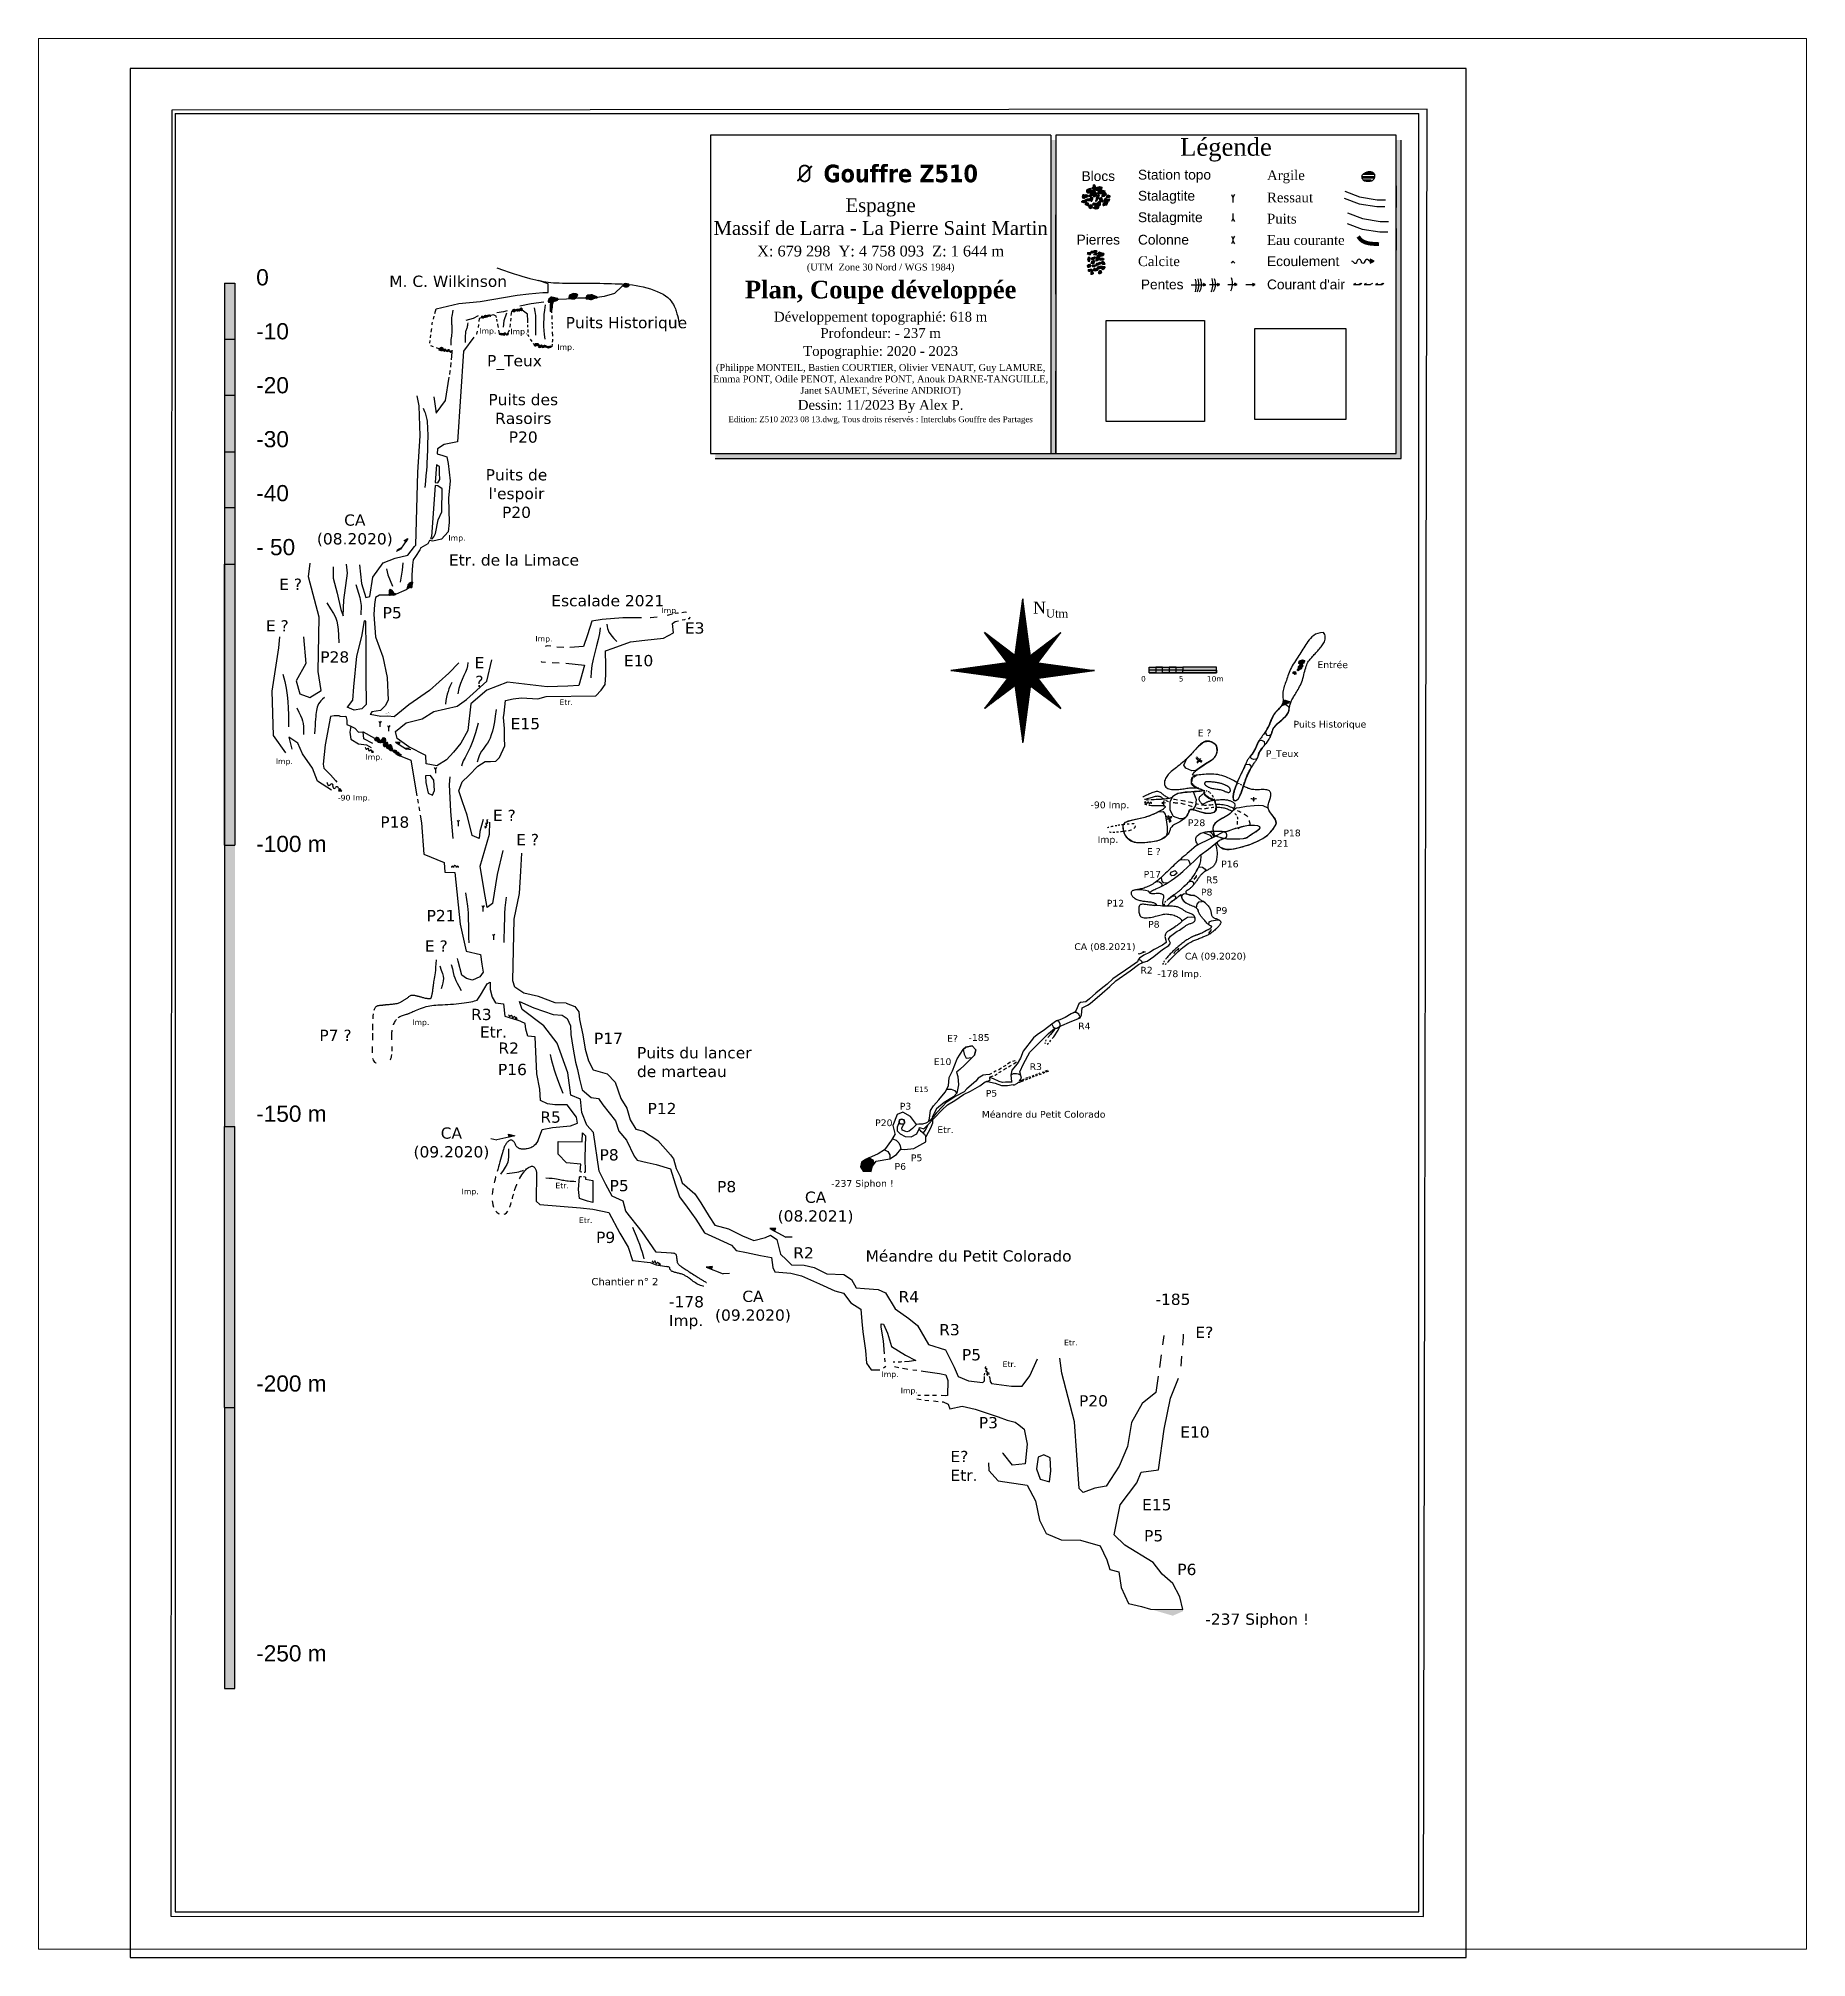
# Paper-space layout 'Tirage A3 Portrait' of a CAD drawing. Header units: metres. Extents: x -20 to 373, y 0 to 427.
# The model-space entities are those that its viewports show. They can reach past a viewport. Long polylines and large blocks are cut down to what shows.
import ezdxf

# ---------------------------------------------------------------- set-up
doc = ezdxf.new("R2010")
doc.units = ezdxf.units.M
doc.header["$MEASUREMENT"] = 0
for name, color, linetype in [('Blocs - Actifs', 170, 'Continuous'), ('Blocs - Argiles', 32, 'Continuous'), ("Blocs - Courant d'air", 204, 'Continuous'), ('Blocs - Echelle', 250, 'Continuous'), ('Blocs - Pentes', 36, 'Continuous'), ('Blocs - Puits', 248, 'Continuous'), ('Espace Papier - Cadre Invisible', 7, 'Continuous'), ('Espace Papier - Cadre Visible', 250, 'Continuous'), ('Topo Dessin - Actifs', 170, 'Continuous'), ('Topo Dessin - Galeries', 10, 'Continuous'), ('Topo Dessin - Légendes Grosses', 250, 'Continuous'), ('Topo Dessin - Puits', 248, 'Continuous'), ('Topo Dessin - Spéléothèmes', 26, 'Continuous')]:
    doc.layers.add(name, color=color, linetype=linetype)
doc.styles.add('PUITS', font='WINGDNG3.TTF')
doc.linetypes.add('PUITS_2', pattern='A,0.6,["p",PUITS,S=1,R=0,X=-0.4,Y=0],0.6', length=1.2)
doc.linetypes.add('PUITS_2-', pattern='A,0.6,["q",PUITS,S=1,R=0,X=-0.4,Y=-1],0.6', length=1.2)
doc.linetypes.add('RESSAUT_1', pattern='A,0.5,[136,SpeleoPuits.shx,S=1,R=0,X=0,Y=0],0.5', length=1)
doc.linetypes.add('RESSAUT_2', pattern='A,1,[136,SpeleoPuits.shx,S=1,R=0,X=0,Y=0],1', length=2)
picture_1 = doc.add_image_def('image1.jpg', size_in_pixel=(340, 348))
picture_2 = doc.add_image_def('image2.jpg', size_in_pixel=(1674, 1674))

psp = doc.layouts.new('Tirage A3 Portrait')

msp = doc.modelspace()

# ---------------------------------------------------------------- texts
at = {"layer": 'Blocs - Echelle', "linetype": 'Continuous', "insert": (-181.77, -113.03), "char_height": 0.8, "attachment_point": 1}
msp.add_mtext_dynamic_manual_height_columns('{\\fVerdana|b0|i0|c0|p34;0              5          10m }', width=13.857, gutter_width=12.5, heights=[1.62], dxfattribs=at)
at = {"layer": 'Topo Dessin - Légendes Grosses', "linetype": 'Continuous', "attachment_point": 1}
for s, width, heights, insert, char_height in [('{\\fVerdana|b0|i0|c0|p34;M. C. Wilkinson}', 23.2717, [0], (-28.85, 1.31), 2), ('\\pxqc;{\\fVerdana|b0|i0|c0|p34;Imp.}', 3.0459, [0], (-12.84, -8.03), 1), ('\\pxqc;{\\fVerdana|b0|i0|c0|p34;Imp.}', 3.0459, [0], (-7.32, -8.13), 1), ('{\\fVerdana|b0|i0|c0|p34;Puits Historique}', 23.5992, [0], (2.52, -6.04), 2), ('\\pxqc;{\\fVerdana|b0|i0|c0|p34;Imp.}', 3.0459, [0], (1.04, -10.89), 1), ('\\pxqc;{\\fVerdana|b0|i0|c0|p34;P_Teux}', 8.8795, [0], (-11.02, -12.81), 2), ('\\pxqc;{\\fVerdana|b0|i0|c0|p34;Puits des Rasoirs \\PP20}', 20.7254, [0], (-15.39, -19.73), 2), ("\\pxqc;{\\fVerdana|b0|i0|c0|p34;Puits de l'espoir \\PP20}", 14.1457, [0], (-13.3, -33.11), 2), ('\\A1;\\pxqc;{\\fVerdana|b0|i0|c0|p34;CA (08.2020)}', 13.0982, [0], (-41.53, -41.16), 2), ('\\pxqc;{\\fVerdana|b0|i0|c0|p34;Imp.}', 3.0459, [0], (-18.34, -44.84), 1), ('\\pxqc;{\\fVerdana|b0|i0|c0|p34;Etr. de la Limace}', 25.9665, [0], (-19.66, -48.26), 2), ('\\pxqc;{\\fVerdana|b0|i0|c0|p34;E ?}', 5.1552, [0], (-48.98, -52.58), 2), ('\\pxqc;{\\fVerdana|b0|i0|c0|p34;Escalade 2021}', 24.2087, [4.12], (-2.1, -55.5), 2), ('\\pxqc;{\\fVerdana|b0|i0|c0|p34;P5}', 2.4793, [0], (-29.57, -57.64), 2), ('\\pxqc;{\\fVerdana|b0|i0|c0|p34;Imp.}', 3.0459, [0], (19.55, -57.72), 1), ('\\pxqc;{\\fVerdana|b0|i0|c0|p34;E ?}', 5.0077, [0], (-51.27, -59.97), 2), ('\\pxqc;{\\fVerdana|b0|i0|c0|p34;E3}', 5.374, [1.85], (22.78, -60.36), 2), ('\\pxqc;{\\fVerdana|b0|i0|c0|p34;Imp.}', 3.0459, [0], (-2.87, -62.76), 1), ('\\pxqc;{\\fVerdana|b0|i0|c0|p34;P28}', 2.4793, [0], (-39.79, -65.51), 2), ('\\pxqc;{\\fVerdana|b0|i0|c0|p34;E ?}', 3.442, [0], (-14.53, -66.52), 2), ('\\pxqc;{\\fVerdana|b0|i0|c0|p34;E10}', 5.374, [1.85], (12.8, -66.16), 2), ('\\pxqc;{\\fVerdana|b0|i0|c0|p34; 1 AF}', 1.2009, [0], (-29.73, -76.28), 0.3), ('\\pxqc;{\\fVerdana|b0|i0|c0|p34;Etr.}', 3.0459, [0], (1.09, -74.06), 1), ('\\pxqc;{\\fVerdana|b0|i0|c0|p34;E15}', 5.374, [1.85], (-7.34, -77.37), 2), ('\\pxqc;{\\fVerdana|b0|i0|c0|p34;Imp.}', 3.0459, [0], (-49.04, -84.57), 1), ('\\pxqc;{\\fVerdana|b0|i0|c0|p34;Imp.}', 3.0459, [0], (-33.08, -83.8), 1), ('\\pxqc;{\\fVerdana|b0|i0|c0|p34;-90 Imp.}', 7.8082, [0], (-39.04, -91.04), 1), ('\\pxqc;{\\fVerdana|b0|i0|c0|p34;E ?}', 6.5311, [0], (-11.65, -93.7), 2), ('\\pxqc;{\\fVerdana|b0|i0|c0|p34;P18}', 2.4793, [0], (-29.11, -94.88), 2), ('\\pxqc;{\\fVerdana|b0|i0|c0|p34;E ?}', 5.1934, [0], (-6.85, -97.99), 2), ('{\\fVerdana|b0|i0|c0|p34;Entrée}', 8.8795, [0], (-155.63, -110.85), 1), ('\\pxqc;{\\fVerdana|b0|i0|c0|p34;P21}', 2.4793, [0], (-20.88, -111.51), 2), ('\\pxqc;{\\fVerdana|b0|i0|c0|p34;E ?}', 5.6581, [0], (-23.32, -116.93), 2), ('\\pxqc;{\\fVerdana|b0|i0|c0|p34;E ?}', 2.4793, [0], (-173.6, -120.95), 1), ('{\\fVerdana|b0|i0|c0|p34;Puits Historique}', 14.3997, [0], (-159.19, -119.66), 1), ('\\pxqc;{\\fVerdana|b0|i0|c0|p34;P_Teux}', 8.8795, [0], (-165.27, -124.02), 1), ('\\pxqc;{\\fVerdana|b0|i0|c0|p34;R3}', 2.4793, [0], (-13.71, -129.09), 2), ('{\\fVerdana|b0|i0|c0|p34;-90 Imp.}', 8.4988, [0], (-189.25, -131.62), 1), ('{\\fVerdana|b0|i0|c0|p34;P7 ?}', 6.2428, [0], (-41.28, -132.81), 2), ('\\pxqc;{\\fVerdana|b0|i0|c0|p34;Imp.}', 3.0459, [0], (-24.77, -130.99), 1), ('\\pxqc;{\\fVerdana|b0|i0|c0|p34;Etr.}', 2.4793, [0], (-11.57, -132.22), 2), ('\\pxqc;{\\fVerdana|b0|i0|c0|p34;P17}', 2.4793, [0], (8.89, -133.35), 2), ('\\pxqc;{\\fVerdana|b0|i0|c0|p34;P28}', 2.4793, [0], (-174.78, -134.27), 1), ('\\pxqc;{\\fVerdana|b0|i0|c0|p34;P18}', 2.4793, [0], (-160.63, -135.78), 1), ('\\pxqc;{\\fVerdana|b0|i0|c0|p34;R2}', 2.4793, [0], (-8.86, -135.08), 2), ('{\\fVerdana|b0|i0|c0|p34;Puits du lancer de marteau}', 22.2812, [6.45], (15.2, -135.9), 2), ('\\pxqc;{\\fVerdana|b0|i0|c0|p34;Imp.}', 3.0459, [0], (-188.2, -136.76), 1), ('\\pxqc;{\\fVerdana|b0|i0|c0|p34;E ?}', 2.4793, [0], (-181.12, -138.53), 1), ('\\pxqc;{\\fVerdana|b0|i0|c0|p34;P21}', 2.4793, [0], (-162.43, -137.33), 1), ('\\pxqc;{\\fVerdana|b0|i0|c0|p34;P16}', 2.4793, [0], (-8.19, -138.88), 2), ('\\pxqc;{\\fVerdana|b0|i0|c0|p34;P17}', 2.4793, [0], (-181.34, -141.9), 1), ('\\pxqc;{\\fVerdana|b0|i0|c0|p34;P16}', 2.4793, [0], (-169.84, -140.38), 1), ('\\pxqc;{\\fVerdana|b0|i0|c0|p34;P8}', 2.4793, [0], (-173.28, -144.55), 1), ('\\pxqc;{\\fVerdana|b0|i0|c0|p34;R5}', 2.4793, [0], (-172.47, -142.73), 1), ('{\\fVerdana|b0|i0|c0|p34;P12}', 2.4793, [0], (-186.85, -146.19), 1), ('\\pxqc;{\\fVerdana|b0|i0|c0|p34;P9}', 2.4793, [0], (-171.07, -147.27), 1), ('\\pxqc;{\\fVerdana|b0|i0|c0|p34;R5}', 2.4793, [0], (-1.4, -147.35), 2), ('{\\fVerdana|b0|i0|c0|p34;P12}', 2.4793, [0], (17.08, -145.83), 2), ('{\\fVerdana|b0|i0|c0|p34;P8}', 2.4793, [0], (-180.72, -149.32), 1), ('\\A1;\\pxqc;{\\fVerdana|b0|i0|c0|p34;CA (09.2020)}', 10.1573, [0], (-22.88, -150.19), 2), ('\\A1;{\\fVerdana|b0|i0|c0|p34;CA (08.2021)}', 10.1866, [0.996], (-191.66, -152.63), 1), ('{\\fVerdana|b0|i0|c0|p34;R2}', 2.4793, [0], (-181.87, -156.12), 1), ('\\A1;{\\fVerdana|b0|i0|c0|p34;CA (09.2020)}', 9.6445, [1.15], (-175.27, -154.04), 1), ('\\pxqc;{\\fVerdana|b0|i0|c0|p34;P8}', 2.4793, [0], (9.01, -154.06), 2), ('{\\fVerdana|b0|i0|c0|p34;-178 Imp.}', 7.7472, [0], (-179.36, -156.65), 1), ('\\pxqc;{\\fVerdana|b0|i0|c0|p34;Imp.}', 3.0459, [0], (-15.99, -161.07), 1), ('\\pxqc;{\\fVerdana|b0|i0|c0|p34;Etr.}', 3.0459, [0], (0.36, -160.02), 1), ('\\pxqc;{\\fVerdana|b0|i0|c0|p34;P5}', 2.4793, [0], (10.79, -159.53), 2), ('{\\fVerdana|b0|i0|c0|p34;P8}', 2.4793, [0], (29.45, -159.72), 2), ('\\A1;\\pxqc;{\\fVerdana|b0|i0|c0|p34;CA (08.2021)}', 10.1573, [0], (41.89, -161.6), 2), ('{\\fVerdana|b0|i0|c0|p34;R4}', 2.4793, [0], (-191.08, -164.4), 1), ('{\\fVerdana|b0|i0|c0|p34;E?}', 2.4793, [0], (-210.51, -166.23), 1), ('{\\fVerdana|b0|i0|c0|p34;-185}', 9.9895, [0], (-207.33, -166.1), 1), ('\\pxqc;{\\fVerdana|b0|i0|c0|p34;Etr.}', 3.0459, [0], (4.56, -166.21), 1), ('{\\fVerdana|b0|i0|c0|p34;E10}', 2.4793, [0], (-212.49, -169.68), 1), ('{\\fVerdana|b0|i0|c0|p34;R3}', 2.4793, [0], (-198.28, -170.42), 1), ('\\pxqc;{\\fVerdana|b0|i0|c0|p34;P9}', 2.4793, [0], (8.39, -168.74), 2), ('{\\fVerdana|b0|i0|c0|p34;R2}', 2.4793, [0], (43, -171.5), 2), ('{\\fVerdana|b0|i0|c0|p34;Méandre du Petit Colorado}', 54.6738, [3.61], (55.85, -172.05), 2), ('{\\fVerdana|b0|i0|c0|p34;P3}', 2.4793, [0], (-217.53, -176.28), 1), ('{\\fVerdana|b0|i0|c0|p34;E15}', 2.4793, [0], (-215.36, -173.88), 0.8), ('{\\fVerdana|b0|i0|c0|p34;P5}', 2.4793, [0], (-204.79, -174.36), 1), ('{\\fVerdana|b0|i0|c0|p34;P20}', 2.4793, [0], (-221.18, -178.74), 1), ('\\pxqc;{\\fVerdana|b0|i0|c0|p34;Méandre du Petit Colorado}', 22.2376, [2.53], (-207.33, -177.48), 1), ('{\\fVerdana|b0|i0|c0|p34;Chantier n° 2}', 12.5806, [1.89], (7.1, -176.97), 1.3), ('\\A1;\\pxqc;{\\fVerdana|b0|i0|c0|p34;CA (09.2020)}', 10.1573, [0], (30.75, -179.23), 2), ('{\\fVerdana|b0|i0|c0|p34;Etr.}', 2.4793, [0], (-211.97, -179.77), 1), ('{\\fVerdana|b0|i0|c0|p34;-178 Imp.}', 11.9001, [0], (20.89, -180.19), 2), ('{\\fVerdana|b0|i0|c0|p34;R4}', 2.4793, [0], (61.72, -179.28), 2), ('{\\fVerdana|b0|i0|c0|p34;-185}', 9.9895, [0], (107.41, -179.76), 2), ('{\\fVerdana|b0|i0|c0|p34;P5}', 2.4793, [0], (-215.88, -183.93), 1), ('{\\fVerdana|b0|i0|c0|p34;-237 Siphon !}', 9.9895, [0], (-227.68, -187.73), 1), ('{\\fVerdana|b0|i0|c0|p34;P6}', 2.4793, [0], (-218.3, -185.21), 1), ('{\\fVerdana|b0|i0|c0|p34;R3}', 2.4793, [0], (68.96, -185.16), 2), ('{\\fVerdana|b0|i0|c0|p34;E?}', 2.4793, [0], (114.52, -185.64), 2), ('{\\fVerdana|b0|i0|c0|p34;P5}', 2.4793, [0], (72.99, -189.62), 2), ('{\\fVerdana|b0|i0|c0|p34;Etr.}', 2.4793, [0], (91.15, -187.95), 1), ('{\\fVerdana|b0|i0|c0|p34;Etr.}', 2.4793, [0], (80.22, -191.78), 1), ('\\pxqc;{\\fVerdana|b0|i0|c0|p34;Imp.}', 4.2468, [0], (58.09, -193.58), 1), ('\\pxqc;{\\fVerdana|b0|i0|c0|p34;Imp.}', 4.2468, [0], (61.5, -196.5), 1), ('{\\fVerdana|b0|i0|c0|p34;P20}', 2.4793, [0], (93.82, -197.82), 2), ('{\\fVerdana|b0|i0|c0|p34;P3}', 2.4793, [0], (76, -201.7), 2), ('{\\fVerdana|b0|i0|c0|p34;E10}', 2.4793, [0], (111.82, -203.36), 2), ('{\\fVerdana|b0|i0|c0|p34;E? Etr.}', 2.4793, [0], (70.95, -207.72), 2), ('{\\fVerdana|b0|i0|c0|p34;E15}', 2.4793, [0], (105.04, -216.29), 2), ('{\\fVerdana|b0|i0|c0|p34;P5}', 2.4793, [0], (105.39, -221.81), 2), ('{\\fVerdana|b0|i0|c0|p34;P6}', 2.4793, [0], (111.3, -227.8), 2), ('{\\fVerdana|b0|i0|c0|p34;-237 Siphon !}', 25.8354, [0], (116.28, -236.65), 2)]:
    msp.add_mtext_dynamic_manual_height_columns(s, width=width, gutter_width=12.5, heights=heights, dxfattribs=dict(at, insert=insert, char_height=char_height))

# ---------------------------------------------------------------- blocks, each defined once
blk = doc.blocks.new('*U103')
at = {"layer": 'Topo Dessin - Spéléothèmes'}
h = blk.add_hatch(color=255, dxfattribs=at)
h.dxf.hatch_style = 2
edge = h.paths.add_edge_path()
edge.add_spline(control_points=[(0.31, 1.06), (-0.01, 0.95), (-0.33, 0.74), (-0.65, 0.31), (-0.97, -0.12), (-1.08, -0.12), (-0.97, -0.44), (-0.86, -0.76), (-0.86, -1.08), (-0.54, -1.19), (-0.22, -1.3), (0.2, -1.3), (0.2, -1.3), (0.2, -1.3), (0.63, -1.4), (0.63, -0.87), (0.63, -0.33), (0.63, -0.23), (0.74, 0.1), (0.85, 0.42), (0.85, 0.84), (0.85, 0.84), (0.85, 0.84), (0.31, 1.06), (0.31, 1.06)], knot_values=[0, 0, 0, 0, 1, 1, 1, 2, 2, 2, 3, 3, 3, 4, 4, 4, 5, 5, 5, 6, 6, 6, 7, 7, 7, 8, 8, 8, 8], degree=3, periodic=0)
at = {"layer": 'Topo Dessin - Spéléothèmes', "lineweight": 5}
blk.add_lwpolyline([(-0.97, -0.44), (0.69, -0.05), (0.31, 1.06)], dxfattribs=at)
at = {"layer": 'Topo Dessin - Spéléothèmes', "lineweight": 9}
blk.add_open_spline([(0.31, 1.06), (-0.01, 0.95), (-0.33, 0.74), (-0.65, 0.31), (-0.97, -0.12), (-1.08, -0.12), (-0.97, -0.44), (-0.86, -0.76), (-0.86, -1.08), (-0.54, -1.19), (-0.22, -1.3), (0.2, -1.3), (0.2, -1.3), (0.2, -1.3), (0.63, -1.4), (0.63, -0.87), (0.63, -0.33), (0.63, -0.23), (0.74, 0.1), (0.85, 0.42), (0.85, 0.84), (0.85, 0.84), (0.85, 0.84), (0.31, 1.06), (0.31, 1.06)], degree=3, knots=[0, 0, 0, 0, 1, 1, 1, 2, 2, 2, 3, 3, 3, 4, 4, 4, 5, 5, 5, 6, 6, 6, 7, 7, 7, 8, 8, 8, 8], dxfattribs=at)
blk = doc.blocks.new('*U109')
at = {"layer": 'Topo Dessin - Spéléothèmes'}
h = blk.add_hatch(color=255, dxfattribs=at)
h.dxf.hatch_style = 2
edge = h.paths.add_edge_path()
edge.add_spline(control_points=[(-0.64, 0.86), (-0.64, 0.86), (-1.18, 0.86), (-1.07, 0.43), (-0.96, 0), (-0.75, -0.75), (-0.75, -0.75), (-0.75, -0.75), (-0.11, -0.96), (-0.11, -0.96), (-0.11, -0.96), (0.64, -0.75), (0.64, -0.75), (0.64, -0.75), (0.96, 0.32), (0.96, 0.32), (0.96, 0.32), (0.75, 0.96), (0.75, 0.96), (0.75, 0.96), (0.11, 1.18), (0.11, 1.18), (0.11, 1.18), (-0.64, 0.86), (-0.64, 0.86)], knot_values=[0, 0, 0, 0, 1, 1, 1, 2, 2, 2, 3, 3, 3, 4, 4, 4, 5, 5, 5, 6, 6, 6, 7, 7, 7, 8, 8, 8, 8], degree=3, periodic=0)
at = {"layer": 'Topo Dessin - Spéléothèmes', "lineweight": 5}
blk.add_lwpolyline([(-0.96, 0.75), (0, 0), (0.96, 0.32)], dxfattribs=at)
at = {"layer": 'Topo Dessin - Spéléothèmes', "lineweight": 9}
blk.add_open_spline([(-0.64, 0.86), (-0.64, 0.86), (-1.18, 0.86), (-1.07, 0.43), (-0.96, 0), (-0.75, -0.75), (-0.75, -0.75), (-0.75, -0.75), (-0.11, -0.96), (-0.11, -0.96), (-0.11, -0.96), (0.64, -0.75), (0.64, -0.75), (0.64, -0.75), (0.96, 0.32), (0.96, 0.32), (0.96, 0.32), (0.75, 0.96), (0.75, 0.96), (0.75, 0.96), (0.11, 1.18), (0.11, 1.18), (0.11, 1.18), (-0.64, 0.86), (-0.64, 0.86)], degree=3, knots=[0, 0, 0, 0, 1, 1, 1, 2, 2, 2, 3, 3, 3, 4, 4, 4, 5, 5, 5, 6, 6, 6, 7, 7, 7, 8, 8, 8, 8], dxfattribs=at)
blk = doc.blocks.new('*U104')
at = {"layer": 'Topo Dessin - Spéléothèmes'}
h = blk.add_hatch(color=255, dxfattribs=at)
h.dxf.hatch_style = 2
edge = h.paths.add_edge_path()
edge.add_spline(control_points=[(-0.43, 0.75), (-0.86, 0.86), (-1.39, 1.28), (-1.5, 0.32), (-1.6, -0.64), (-1.39, -0.96), (-0.96, -1.07), (-0.53, -1.18), (-0.64, -0.96), (-0.21, -0.86), (0.21, -0.75), (0.21, -0.53), (0.54, -0.53), (0.86, -0.53), (1.07, -0.43), (1.39, -0.21), (1.71, 0), (1.71, 0.32), (1.71, 0.32), (1.71, 0.32), (1.39, 0.75), (0.96, 0.75), (0.54, 0.75), (0.21, 0.96), (0.21, 0.96), (0.21, 0.96), (-0.43, 0.75), (-0.43, 0.75)], knot_values=[0, 0, 0, 0, 1, 1, 1, 2, 2, 2, 3, 3, 3, 4, 4, 4, 5, 5, 5, 6, 6, 6, 7, 7, 7, 8, 8, 8, 9, 9, 9, 9], degree=3, periodic=0)
at = {"layer": 'Topo Dessin - Spéléothèmes', "lineweight": 5}
for points in [[(-1.34, 0.82), (-0.86, -0.11), (0, 0), (0.96, 0.32), (1.71, 0.32)], [(-0.86, -0.11), (-0.75, -0.75), (-0.96, -1.07)]]:
    blk.add_lwpolyline(points, dxfattribs=at)
at = {"layer": 'Topo Dessin - Spéléothèmes', "lineweight": 9}
blk.add_open_spline([(-0.43, 0.75), (-0.86, 0.86), (-1.39, 1.28), (-1.5, 0.32), (-1.6, -0.64), (-1.39, -0.96), (-0.96, -1.07), (-0.53, -1.18), (-0.64, -0.96), (-0.21, -0.86), (0.21, -0.75), (0.21, -0.53), (0.54, -0.53), (0.86, -0.53), (1.07, -0.43), (1.39, -0.21), (1.71, 0), (1.71, 0.32), (1.71, 0.32), (1.71, 0.32), (1.39, 0.75), (0.96, 0.75), (0.54, 0.75), (0.21, 0.96), (0.21, 0.96), (0.21, 0.96), (-0.43, 0.75), (-0.43, 0.75)], degree=3, knots=[0, 0, 0, 0, 1, 1, 1, 2, 2, 2, 3, 3, 3, 4, 4, 4, 5, 5, 5, 6, 6, 6, 7, 7, 7, 8, 8, 8, 9, 9, 9, 9], dxfattribs=at)
blk = doc.blocks.new('block 521')
at = {"layer": 'Topo Dessin - Spéléothèmes'}
h = blk.add_hatch(color=255, dxfattribs=at)
h.dxf.hatch_style = 2
edge = h.paths.add_edge_path()
edge.add_spline(control_points=[(0, 0.32), (-0.75, 0.54), (-0.75, 0.86), (-1.07, 0.64), (-1.39, 0.43), (-1.39, 0.43), (-1.6, 0.11), (-1.82, -0.21), (-1.82, -0.11), (-1.82, -0.53), (-1.82, -0.96), (-1.71, -0.75), (-1.28, -0.86), (-0.86, -0.96), (-0.64, -0.64), (-0.32, -0.64), (0, -0.64), (0, -0.43), (0.32, -0.53), (0.64, -0.64), (1.07, -0.64), (1.07, -0.64), (1.07, -0.64), (1.28, 0), (1.28, 0), (1.28, 0), (1.18, 0.54), (1.18, 0.54), (1.18, 0.54), (1.07, 0.64), (0.75, 0.54), (0.43, 0.43), (0, 0.32), (0, 0.32)], knot_values=[0, 0, 0, 0, 1, 1, 1, 2, 2, 2, 3, 3, 3, 4, 4, 4, 5, 5, 5, 6, 6, 6, 7, 7, 7, 8, 8, 8, 9, 9, 9, 10, 10, 10, 11, 11, 11, 11], degree=3, periodic=0)
at = {"layer": 'Topo Dessin - Spéléothèmes', "lineweight": 5}
for points in [[(-1.07, 0.64), (-0.86, -0.21), (0, 0), (0.75, 0), (1.28, 0)], [(-0.86, -0.21), (-1.28, -0.86)]]:
    blk.add_lwpolyline(points, dxfattribs=at)
at = {"layer": 'Topo Dessin - Spéléothèmes', "lineweight": 9}
blk.add_open_spline([(0, 0.32), (-0.75, 0.54), (-0.75, 0.86), (-1.07, 0.64), (-1.39, 0.43), (-1.39, 0.43), (-1.6, 0.11), (-1.82, -0.21), (-1.82, -0.11), (-1.82, -0.53), (-1.82, -0.96), (-1.71, -0.75), (-1.28, -0.86), (-0.86, -0.96), (-0.64, -0.64), (-0.32, -0.64), (0, -0.64), (0, -0.43), (0.32, -0.53), (0.64, -0.64), (1.07, -0.64), (1.07, -0.64), (1.07, -0.64), (1.28, 0), (1.28, 0), (1.28, 0), (1.18, 0.54), (1.18, 0.54), (1.18, 0.54), (1.07, 0.64), (0.75, 0.54), (0.43, 0.43), (0, 0.32), (0, 0.32)], degree=3, knots=[0, 0, 0, 0, 1, 1, 1, 2, 2, 2, 3, 3, 3, 4, 4, 4, 5, 5, 5, 6, 6, 6, 7, 7, 7, 8, 8, 8, 9, 9, 9, 10, 10, 10, 11, 11, 11, 11], dxfattribs=at)
blk = doc.blocks.new('*U101')
at = {"layer": 'Topo Dessin - Spéléothèmes'}
h = blk.add_hatch(color=255, dxfattribs=at)
h.dxf.hatch_style = 2
edge = h.paths.add_edge_path()
edge.add_spline(control_points=[(-0.11, 1.18), (-0.53, 0.75), (-1.07, 0.53), (-1.18, 0.11), (-1.28, -0.32), (-1.28, -0.32), (-1.28, -0.64), (-1.28, -0.96), (-1.18, -1.07), (-0.53, -0.96), (0.11, -0.86), (0.86, -0.75), (0.86, -0.75), (0.86, -0.75), (1.39, -0.53), (1.71, -0.53), (2.03, -0.53), (2.25, -0.21), (2.25, -0.21), (2.25, -0.21), (2.57, 0.43), (2.57, 0.43), (2.57, 0.43), (2.25, 0.75), (1.82, 0.75), (1.39, 0.75), (1.18, 1.07), (0.75, 1.07), (0.32, 1.07), (-0.11, 1.18), (-0.11, 1.18)], knot_values=[0, 0, 0, 0, 1, 1, 1, 2, 2, 2, 3, 3, 3, 4, 4, 4, 5, 5, 5, 6, 6, 6, 7, 7, 7, 8, 8, 8, 9, 9, 9, 10, 10, 10, 10], degree=3, periodic=0)
at = {"layer": 'Topo Dessin - Spéléothèmes', "lineweight": 5}
for points in [[(0, 0), (-0.53, -0.96)], [(-0.11, 1.18), (0, 0), (1.07, 0.11), (1.93, 0.32), (2.57, 0.43)]]:
    blk.add_lwpolyline(points, dxfattribs=at)
at = {"layer": 'Topo Dessin - Spéléothèmes', "lineweight": 9}
blk.add_open_spline([(-0.11, 1.18), (-0.53, 0.75), (-1.07, 0.53), (-1.18, 0.11), (-1.28, -0.32), (-1.28, -0.32), (-1.28, -0.64), (-1.28, -0.96), (-1.18, -1.07), (-0.53, -0.96), (0.11, -0.86), (0.86, -0.75), (0.86, -0.75), (0.86, -0.75), (1.39, -0.53), (1.71, -0.53), (2.03, -0.53), (2.25, -0.21), (2.25, -0.21), (2.25, -0.21), (2.57, 0.43), (2.57, 0.43), (2.57, 0.43), (2.25, 0.75), (1.82, 0.75), (1.39, 0.75), (1.18, 1.07), (0.75, 1.07), (0.32, 1.07), (-0.11, 1.18), (-0.11, 1.18)], degree=3, knots=[0, 0, 0, 0, 1, 1, 1, 2, 2, 2, 3, 3, 3, 4, 4, 4, 5, 5, 5, 6, 6, 6, 7, 7, 7, 8, 8, 8, 9, 9, 9, 10, 10, 10, 10], dxfattribs=at)
blk = doc.blocks.new('*U106')
at = {"layer": 'Topo Dessin - Spéléothèmes'}
h = blk.add_hatch(color=255, dxfattribs=at)
h.dxf.hatch_style = 2
edge = h.paths.add_edge_path()
edge.add_spline(control_points=[(0.46, 1.38), (0.46, 1.38), (-0.39, 0.74), (-0.39, 0.31), (-0.39, -0.12), (-0.71, -0.97), (-0.71, -0.97), (-0.71, -0.97), (-0.93, -1.72), (-0.93, -1.72), (-0.93, -1.72), (-1.14, -2.26), (-0.82, -2.15), (-0.5, -2.04), (-0.07, -1.4), (-0.07, -1.4), (-0.07, -1.4), (0.03, -1.08), (0.25, -0.76), (0.46, -0.44), (0.57, 0.2), (0.57, 0.2), (0.57, 0.2), (0.89, 0.52), (1, 0.95), (1.1, 1.38), (0.46, 1.38), (0.46, 1.38)], knot_values=[0, 0, 0, 0, 1, 1, 1, 2, 2, 2, 3, 3, 3, 4, 4, 4, 5, 5, 5, 6, 6, 6, 7, 7, 7, 8, 8, 8, 9, 9, 9, 9], degree=3, periodic=0)
at = {"layer": 'Topo Dessin - Spéléothèmes', "lineweight": 5}
blk.add_lwpolyline([(-0.57, -0.56), (0.5, -0.1), (0.46, 1.38)], dxfattribs=at)
at = {"layer": 'Topo Dessin - Spéléothèmes', "lineweight": 9}
blk.add_open_spline([(0.46, 1.38), (0.46, 1.38), (-0.39, 0.74), (-0.39, 0.31), (-0.39, -0.12), (-0.71, -0.97), (-0.71, -0.97), (-0.71, -0.97), (-0.93, -1.72), (-0.93, -1.72), (-0.93, -1.72), (-1.14, -2.26), (-0.82, -2.15), (-0.5, -2.04), (-0.07, -1.4), (-0.07, -1.4), (-0.07, -1.4), (0.03, -1.08), (0.25, -0.76), (0.46, -0.44), (0.57, 0.2), (0.57, 0.2), (0.57, 0.2), (0.89, 0.52), (1, 0.95), (1.1, 1.38), (0.46, 1.38), (0.46, 1.38)], degree=3, knots=[0, 0, 0, 0, 1, 1, 1, 2, 2, 2, 3, 3, 3, 4, 4, 4, 5, 5, 5, 6, 6, 6, 7, 7, 7, 8, 8, 8, 9, 9, 9, 9], dxfattribs=at)
blk = doc.blocks.new('*U113')
at = {"layer": 'Topo Dessin - Spéléothèmes'}
h = blk.add_hatch(color=255, dxfattribs=at)
h.dxf.hatch_style = 2
edge = h.paths.add_edge_path()
edge.add_spline(control_points=[(-0.95, 0.96), (-0.95, 0.96), (-1.17, 0.11), (-0.74, -0.21), (-0.31, -0.54), (-0.81, -0.46), (-0.31, -0.54), (0.44, -0.96), (0.76, -1.18), (0.76, -1.18), (0.76, -1.18), (1.08, -0.96), (0.97, -0.54), (0.87, -0.11), (1.08, -0.54), (0.87, -0.11), (0.65, 0.32), (0.44, 1.07), (0.44, 1.07), (0.44, 1.07), (-0.1, 1.07), (-0.1, 1.07), (-0.1, 1.07), (-0.95, 0.96), (-0.95, 0.96)], knot_values=[0, 0, 0, 0, 1, 1, 1, 2, 2, 2, 3, 3, 3, 4, 4, 4, 5, 5, 5, 6, 6, 6, 7, 7, 7, 8, 8, 8, 8], degree=3, periodic=0)
at = {"layer": 'Topo Dessin - Spéléothèmes', "lineweight": 5}
for points in [[(-0.95, 0.96), (0.23, 0.21), (0.87, -0.11)], [(0.87, -0.11), (0.23, -0.86)]]:
    blk.add_lwpolyline(points, dxfattribs=at)
at = {"layer": 'Topo Dessin - Spéléothèmes', "lineweight": 9}
blk.add_open_spline([(-0.95, 0.96), (-0.95, 0.96), (-1.17, 0.11), (-0.74, -0.21), (-0.31, -0.54), (-0.81, -0.46), (-0.31, -0.54), (0.44, -0.96), (0.76, -1.18), (0.76, -1.18), (0.76, -1.18), (1.08, -0.96), (0.97, -0.54), (0.87, -0.11), (1.08, -0.54), (0.87, -0.11), (0.65, 0.32), (0.44, 1.07), (0.44, 1.07), (0.44, 1.07), (-0.1, 1.07), (-0.1, 1.07), (-0.1, 1.07), (-0.95, 0.96), (-0.95, 0.96)], degree=3, knots=[0, 0, 0, 0, 1, 1, 1, 2, 2, 2, 3, 3, 3, 4, 4, 4, 5, 5, 5, 6, 6, 6, 7, 7, 7, 8, 8, 8, 8], dxfattribs=at)
blk = doc.blocks.new('*U107')
at = {"layer": 'Topo Dessin - Spéléothèmes'}
h = blk.add_hatch(color=255, dxfattribs=at)
h.dxf.hatch_style = 2
edge = h.paths.add_edge_path()
edge.add_spline(control_points=[(-0.35, 1.04), (-0.35, 1.04), (-0.99, 0.4), (-1.1, 0.08), (-1.2, -0.24), (-1.2, -0.89), (-1.2, -0.89), (-1.2, -0.89), (-1.63, -1.53), (-1.63, -1.53), (-1.63, -1.53), (-1.74, -1.85), (-1.74, -1.85), (-1.74, -1.85), (-1.1, -1.95), (-1.1, -1.95), (-1.1, -1.95), (-0.24, -1.42), (-0.24, -1.42), (-0.24, -1.42), (0.29, -1.1), (0.29, -1.1), (0.29, -1.1), (0.62, -0.99), (0.83, -0.56), (1.04, -0.14), (1.47, 0.61), (1.47, 0.61), (1.47, 0.61), (1.36, 1.04), (1.36, 1.04), (1.36, 1.04), (1.04, 1.57), (1.04, 1.57), (1.04, 1.57), (1.28, 1.98), (0.85, 1.87), (0.42, 1.77), (0.72, 2.11), (0.19, 1.57), (-0.35, 1.04), (-0.35, 1.04), (-0.35, 1.04)], knot_values=[0, 0, 0, 0, 1, 1, 1, 2, 2, 2, 3, 3, 3, 4, 4, 4, 5, 5, 5, 6, 6, 6, 7, 7, 7, 8, 8, 8, 9, 9, 9, 10, 10, 10, 11, 11, 11, 12, 12, 12, 13, 13, 13, 14, 14, 14, 14], degree=3, periodic=0)
at = {"layer": 'Topo Dessin - Spéléothèmes', "lineweight": 5}
blk.add_lwpolyline([(1.04, 1.57), (0.94, 0.72), (0.83, -0.56), (-0.03, -0.78), (-0.78, -0.89), (-1.2, -0.89)], dxfattribs=at)
at = {"layer": 'Topo Dessin - Spéléothèmes', "lineweight": 9}
blk.add_open_spline([(-0.35, 1.04), (-0.35, 1.04), (-0.99, 0.4), (-1.1, 0.08), (-1.2, -0.24), (-1.2, -0.89), (-1.2, -0.89), (-1.2, -0.89), (-1.63, -1.53), (-1.63, -1.53), (-1.63, -1.53), (-1.74, -1.85), (-1.74, -1.85), (-1.74, -1.85), (-1.1, -1.95), (-1.1, -1.95), (-1.1, -1.95), (-0.24, -1.42), (-0.24, -1.42), (-0.24, -1.42), (0.29, -1.1), (0.29, -1.1), (0.29, -1.1), (0.62, -0.99), (0.83, -0.56), (1.04, -0.14), (1.47, 0.61), (1.47, 0.61), (1.47, 0.61), (1.36, 1.04), (1.36, 1.04), (1.36, 1.04), (1.04, 1.57), (1.04, 1.57), (1.04, 1.57), (1.28, 1.98), (0.85, 1.87), (0.42, 1.77), (0.72, 2.11), (0.19, 1.57), (-0.35, 1.04), (-0.35, 1.04), (-0.35, 1.04)], degree=3, knots=[0, 0, 0, 0, 1, 1, 1, 2, 2, 2, 3, 3, 3, 4, 4, 4, 5, 5, 5, 6, 6, 6, 7, 7, 7, 8, 8, 8, 9, 9, 9, 10, 10, 10, 11, 11, 11, 12, 12, 12, 13, 13, 13, 14, 14, 14, 14], dxfattribs=at)
blk = doc.blocks.new('*U115')
at = {"layer": 'Topo Dessin - Spéléothèmes'}
h = blk.add_hatch(color=255, dxfattribs=at)
h.dxf.hatch_style = 2
edge = h.paths.add_edge_path()
edge.add_spline(control_points=[(-0.21, 0.75), (-0.21, 0.75), (-0.86, 0.32), (-0.86, 0.32), (-0.86, 0.32), (-0.96, -0.11), (-0.75, -0.53), (-0.53, -0.96), (-0.21, -1.28), (-0.21, -1.28), (-0.21, -1.28), (0.53, -1.28), (0.53, -1.28), (0.53, -1.28), (1.07, -0.21), (1.07, -0.21), (1.07, -0.21), (1.71, 0.11), (1.6, 0.53), (1.5, 0.96), (1.6, 1.28), (1.28, 1.28), (0.96, 1.28), (0.11, 0.86), (0.11, 0.86), (0.11, 0.86), (-0.21, 0.75), (-0.21, 0.75)], knot_values=[0, 0, 0, 0, 1, 1, 1, 2, 2, 2, 3, 3, 3, 4, 4, 4, 5, 5, 5, 6, 6, 6, 7, 7, 7, 8, 8, 8, 9, 9, 9, 9], degree=3, periodic=0)
at = {"layer": 'Topo Dessin - Spéléothèmes', "lineweight": 5}
for points in [[(-0.86, 0.32), (0, 0), (0.86, 0.43), (1.6, 0.53)], [(0, 0), (0.32, -0.53), (0.53, -1.28)]]:
    blk.add_lwpolyline(points, dxfattribs=at)
at = {"layer": 'Topo Dessin - Spéléothèmes', "lineweight": 9}
blk.add_open_spline([(-0.21, 0.75), (-0.21, 0.75), (-0.86, 0.32), (-0.86, 0.32), (-0.86, 0.32), (-0.96, -0.11), (-0.75, -0.53), (-0.53, -0.96), (-0.21, -1.28), (-0.21, -1.28), (-0.21, -1.28), (0.53, -1.28), (0.53, -1.28), (0.53, -1.28), (1.07, -0.21), (1.07, -0.21), (1.07, -0.21), (1.71, 0.11), (1.6, 0.53), (1.5, 0.96), (1.6, 1.28), (1.28, 1.28), (0.96, 1.28), (0.11, 0.86), (0.11, 0.86), (0.11, 0.86), (-0.21, 0.75), (-0.21, 0.75)], degree=3, knots=[0, 0, 0, 0, 1, 1, 1, 2, 2, 2, 3, 3, 3, 4, 4, 4, 5, 5, 5, 6, 6, 6, 7, 7, 7, 8, 8, 8, 9, 9, 9, 9], dxfattribs=at)
blk = doc.blocks.new('*U116')
at = {"layer": 'Topo Dessin - Spéléothèmes'}
h = blk.add_hatch(color=255, dxfattribs=at)
h.dxf.hatch_style = 2
edge = h.paths.add_edge_path()
edge.add_spline(control_points=[(-0.3, 0.8), (-0.3, 0.8), (-0.73, 0.48), (-1.05, 0.16), (-1.37, -0.17), (-1.26, -0.59), (-1.26, -0.59), (-1.26, -0.59), (-0.94, -1.13), (-0.94, -1.13), (-0.94, -1.13), (0.56, -0.81), (0.56, -0.81), (0.56, -0.81), (1.2, 0.05), (1.2, 0.05), (1.2, 0.05), (1.41, 0.91), (1.41, 0.91), (1.41, 0.91), (0.56, 1.23), (0.56, 1.23), (0.56, 1.23), (-0.3, 0.8), (-0.3, 0.8)], knot_values=[0, 0, 0, 0, 1, 1, 1, 2, 2, 2, 3, 3, 3, 4, 4, 4, 5, 5, 5, 6, 6, 6, 7, 7, 7, 8, 8, 8, 8], degree=3, periodic=0)
at = {"layer": 'Topo Dessin - Spéléothèmes', "lineweight": 5}
blk.add_lwpolyline([(0.56, 1.23), (0.34, 0.16), (-0.19, -0.49), (-0.94, -1.13)], dxfattribs=at)
at = {"layer": 'Topo Dessin - Spéléothèmes', "lineweight": 9}
blk.add_open_spline([(-0.3, 0.8), (-0.3, 0.8), (-0.73, 0.48), (-1.05, 0.16), (-1.37, -0.17), (-1.26, -0.59), (-1.26, -0.59), (-1.26, -0.59), (-0.94, -1.13), (-0.94, -1.13), (-0.94, -1.13), (0.56, -0.81), (0.56, -0.81), (0.56, -0.81), (1.2, 0.05), (1.2, 0.05), (1.2, 0.05), (1.41, 0.91), (1.41, 0.91), (1.41, 0.91), (0.56, 1.23), (0.56, 1.23), (0.56, 1.23), (-0.3, 0.8), (-0.3, 0.8)], degree=3, knots=[0, 0, 0, 0, 1, 1, 1, 2, 2, 2, 3, 3, 3, 4, 4, 4, 5, 5, 5, 6, 6, 6, 7, 7, 7, 8, 8, 8, 8], dxfattribs=at)
blk = doc.blocks.new('*U117')
at = {"layer": 'Topo Dessin - Spéléothèmes'}
h = blk.add_hatch(color=255, dxfattribs=at)
h.dxf.hatch_style = 2
edge = h.paths.add_edge_path()
edge.add_spline(control_points=[(-0.12, 1.18), (-0.12, 1.18), (-0.44, 0.86), (-0.76, 0.43), (-1.08, 0), (-1.19, 0), (-1.19, -0.32), (-1.19, -0.64), (-0.98, -1.07), (-0.98, -1.07), (-0.98, -1.07), (-0.02, -0.85), (-0.02, -0.85), (-0.02, -0.85), (0.63, -0.42), (0.63, -0.42), (0.63, -0.42), (1.16, 0.33), (1.16, 0.33), (1.16, 0.33), (0.63, 1.18), (0.63, 1.18), (0.63, 1.18), (-0.12, 1.18), (-0.12, 1.18)], knot_values=[0, 0, 0, 0, 1, 1, 1, 2, 2, 2, 3, 3, 3, 4, 4, 4, 5, 5, 5, 6, 6, 6, 7, 7, 7, 8, 8, 8, 8], degree=3, periodic=0)
at = {"layer": 'Topo Dessin - Spéléothèmes', "lineweight": 5}
blk.add_lwpolyline([(-0.12, 1.18), (0.63, -0.42)], dxfattribs=at)
at = {"layer": 'Topo Dessin - Spéléothèmes', "lineweight": 9}
blk.add_open_spline([(-0.12, 1.18), (-0.12, 1.18), (-0.44, 0.86), (-0.76, 0.43), (-1.08, 0), (-1.19, 0), (-1.19, -0.32), (-1.19, -0.64), (-0.98, -1.07), (-0.98, -1.07), (-0.98, -1.07), (-0.02, -0.85), (-0.02, -0.85), (-0.02, -0.85), (0.63, -0.42), (0.63, -0.42), (0.63, -0.42), (1.16, 0.33), (1.16, 0.33), (1.16, 0.33), (0.63, 1.18), (0.63, 1.18), (0.63, 1.18), (-0.12, 1.18), (-0.12, 1.18)], degree=3, knots=[0, 0, 0, 0, 1, 1, 1, 2, 2, 2, 3, 3, 3, 4, 4, 4, 5, 5, 5, 6, 6, 6, 7, 7, 7, 8, 8, 8, 8], dxfattribs=at)
blk = doc.blocks.new('*U118')
at = {"layer": 'Topo Dessin - Spéléothèmes'}
h = blk.add_hatch(color=255, dxfattribs=at)
h.dxf.hatch_style = 2
edge = h.paths.add_edge_path()
edge.add_spline(control_points=[(0.21, 1.07), (-0.21, 1.07), (-0.86, 0.86), (-1.28, 0.43), (-1.71, 0), (-2.14, 0.43), (-1.71, 0), (-1.28, -0.43), (-0.96, -0.64), (-0.64, -0.64), (-0.32, -0.64), (-0.11, -0.43), (0.21, -0.43), (0.53, -0.43), (0.96, -0.21), (0.96, -0.21), (0.96, -0.21), (1.28, 0.75), (1.28, 0.75), (1.28, 0.75), (0.21, 1.07), (0.21, 1.07)], knot_values=[0, 0, 0, 0, 1, 1, 1, 2, 2, 2, 3, 3, 3, 4, 4, 4, 5, 5, 5, 6, 6, 6, 7, 7, 7, 7], degree=3, periodic=0)
at = {"layer": 'Topo Dessin - Spéléothèmes', "lineweight": 5}
for points in [[(0.21, 1.07), (0, 0), (-0.64, -0.64)], [(0, 0), (1.28, 0.75)]]:
    blk.add_lwpolyline(points, dxfattribs=at)
at = {"layer": 'Topo Dessin - Spéléothèmes', "color": 0, "lineweight": 5}
blk.add_lwpolyline([(0, 0), (0, 0)], dxfattribs=at)
at = {"layer": 'Topo Dessin - Spéléothèmes', "lineweight": 9}
blk.add_open_spline([(0.21, 1.07), (-0.21, 1.07), (-0.86, 0.86), (-1.28, 0.43), (-1.71, 0), (-2.14, 0.43), (-1.71, 0), (-1.28, -0.43), (-0.96, -0.64), (-0.64, -0.64), (-0.32, -0.64), (-0.11, -0.43), (0.21, -0.43), (0.53, -0.43), (0.96, -0.21), (0.96, -0.21), (0.96, -0.21), (1.28, 0.75), (1.28, 0.75), (1.28, 0.75), (0.21, 1.07), (0.21, 1.07)], degree=3, knots=[0, 0, 0, 0, 1, 1, 1, 2, 2, 2, 3, 3, 3, 4, 4, 4, 5, 5, 5, 6, 6, 6, 7, 7, 7, 7], dxfattribs=at)
blk = doc.blocks.new('*U119')
at = {"layer": 'Topo Dessin - Spéléothèmes'}
h = blk.add_hatch(color=255, dxfattribs=at)
h.dxf.hatch_style = 2
edge = h.paths.add_edge_path()
edge.add_spline(control_points=[(-0.32, 0.53), (-0.32, 0.53), (-0.64, 0.86), (-0.96, 0.21), (-1.28, -0.43), (-1.28, -0.43), (-1.28, -0.43), (-1.28, -0.43), (-0.64, -0.64), (-0.21, -0.75), (0.21, -0.86), (0.64, -0.75), (0.64, -0.75), (0.64, -0.75), (1.28, -0.21), (1.28, -0.21), (1.28, -0.21), (1.5, 0.43), (1.18, 0.43), (0.86, 0.43), (0.32, 0.43), (0.32, 0.43), (0.32, 0.43), (-0.32, 0.53), (-0.32, 0.53)], knot_values=[0, 0, 0, 0, 1, 1, 1, 2, 2, 2, 3, 3, 3, 4, 4, 4, 5, 5, 5, 6, 6, 6, 7, 7, 7, 8, 8, 8, 8], degree=3, periodic=0)
at = {"layer": 'Topo Dessin - Spéléothèmes', "lineweight": 5}
for points in [[(-1.28, -0.43), (0, 0), (1.28, -0.21)], [(0, 0), (0.32, -0.79)]]:
    blk.add_lwpolyline(points, dxfattribs=at)
at = {"layer": 'Topo Dessin - Spéléothèmes', "lineweight": 9}
blk.add_open_spline([(-0.32, 0.53), (-0.32, 0.53), (-0.64, 0.86), (-0.96, 0.21), (-1.28, -0.43), (-1.28, -0.43), (-1.28, -0.43), (-1.28, -0.43), (-0.64, -0.64), (-0.21, -0.75), (0.21, -0.86), (0.64, -0.75), (0.64, -0.75), (0.64, -0.75), (1.28, -0.21), (1.28, -0.21), (1.28, -0.21), (1.5, 0.43), (1.18, 0.43), (0.86, 0.43), (0.32, 0.43), (0.32, 0.43), (0.32, 0.43), (-0.32, 0.53), (-0.32, 0.53)], degree=3, knots=[0, 0, 0, 0, 1, 1, 1, 2, 2, 2, 3, 3, 3, 4, 4, 4, 5, 5, 5, 6, 6, 6, 7, 7, 7, 8, 8, 8, 8], dxfattribs=at)
blk = doc.blocks.new('*U120')
at = {"layer": 'Topo Dessin - Spéléothèmes'}
h = blk.add_hatch(color=255, dxfattribs=at)
h.dxf.hatch_style = 2
edge = h.paths.add_edge_path()
edge.add_spline(control_points=[(-0.76, 0.29), (-1.51, 0.4), (-2.48, 0.4), (-2.48, 0.08), (-2.48, -0.24), (-1.94, -0.46), (-1.94, -0.46), (-1.94, -0.46), (-1.94, -0.56), (-1.3, -0.67), (-0.66, -0.78), (-0.76, -0.46), (-0.23, -0.67), (0.3, -0.88), (0.3, -1.52), (0.63, -0.67), (0.95, 0.19), (1.05, 0.19), (0.95, 0.51), (0.84, 0.83), (0.95, 1.26), (0.52, 1.26), (0.09, 1.26), (-0.02, 1.47), (-0.23, 1.15), (-0.44, 0.83), (-0.76, 0.29), (-0.76, 0.29)], knot_values=[0, 0, 0, 0, 1, 1, 1, 2, 2, 2, 3, 3, 3, 4, 4, 4, 5, 5, 5, 6, 6, 6, 7, 7, 7, 8, 8, 8, 9, 9, 9, 9], degree=3, periodic=0)
at = {"layer": 'Topo Dessin - Spéléothèmes', "lineweight": 5}
blk.add_lwpolyline([(-0.76, 0.29), (0.95, 0.51)], dxfattribs=at)
at = {"layer": 'Topo Dessin - Spéléothèmes', "lineweight": 9}
blk.add_open_spline([(-0.76, 0.29), (-1.51, 0.4), (-2.48, 0.4), (-2.48, 0.08), (-2.48, -0.24), (-1.94, -0.46), (-1.94, -0.46), (-1.94, -0.46), (-1.94, -0.56), (-1.3, -0.67), (-0.66, -0.78), (-0.76, -0.46), (-0.23, -0.67), (0.3, -0.88), (0.3, -1.52), (0.63, -0.67), (0.95, 0.19), (1.05, 0.19), (0.95, 0.51), (0.84, 0.83), (0.95, 1.26), (0.52, 1.26), (0.09, 1.26), (-0.02, 1.47), (-0.23, 1.15), (-0.44, 0.83), (-0.76, 0.29), (-0.76, 0.29)], degree=3, knots=[0, 0, 0, 0, 1, 1, 1, 2, 2, 2, 3, 3, 3, 4, 4, 4, 5, 5, 5, 6, 6, 6, 7, 7, 7, 8, 8, 8, 9, 9, 9, 9], dxfattribs=at)
blk = doc.blocks.new('*U121')
at = {"layer": 'Topo Dessin - Spéléothèmes'}
h = blk.add_hatch(color=255, dxfattribs=at)
h.dxf.hatch_style = 2
edge = h.paths.add_edge_path()
edge.add_spline(control_points=[(-0.43, 1.39), (-0.43, 1.39), (-0.53, 0.64), (-0.75, 0.21), (-0.96, -0.21), (-1.18, 0.21), (-0.96, -0.21), (-0.75, -0.64), (-0.43, -0.43), (-0.11, -0.64), (0.21, -0.86), (0.75, -0.86), (0.75, -0.86), (0.75, -0.86), (1.07, -0.32), (1.07, -0.32), (1.07, -0.32), (0.86, 0.43), (0.86, 0.43), (0.86, 0.43), (0.64, 1.18), (0.64, 1.18), (0.64, 1.18), (0.11, 1.71), (0.11, 1.71), (0.11, 1.71), (-0.43, 1.39), (-0.43, 1.39)], knot_values=[0, 0, 0, 0, 1, 1, 1, 2, 2, 2, 3, 3, 3, 4, 4, 4, 5, 5, 5, 6, 6, 6, 7, 7, 7, 8, 8, 8, 9, 9, 9, 9], degree=3, periodic=0)
at = {"layer": 'Topo Dessin - Spéléothèmes', "lineweight": 5}
for points in [[(-0.75, 0.21), (0, 0), (0.86, 0.43)], [(0, 0), (0.75, -0.86)]]:
    blk.add_lwpolyline(points, dxfattribs=at)
at = {"layer": 'Topo Dessin - Spéléothèmes', "lineweight": 9}
blk.add_open_spline([(-0.43, 1.39), (-0.43, 1.39), (-0.53, 0.64), (-0.75, 0.21), (-0.96, -0.21), (-1.18, 0.21), (-0.96, -0.21), (-0.75, -0.64), (-0.43, -0.43), (-0.11, -0.64), (0.21, -0.86), (0.75, -0.86), (0.75, -0.86), (0.75, -0.86), (1.07, -0.32), (1.07, -0.32), (1.07, -0.32), (0.86, 0.43), (0.86, 0.43), (0.86, 0.43), (0.64, 1.18), (0.64, 1.18), (0.64, 1.18), (0.11, 1.71), (0.11, 1.71), (0.11, 1.71), (-0.43, 1.39), (-0.43, 1.39)], degree=3, knots=[0, 0, 0, 0, 1, 1, 1, 2, 2, 2, 3, 3, 3, 4, 4, 4, 5, 5, 5, 6, 6, 6, 7, 7, 7, 8, 8, 8, 9, 9, 9, 9], dxfattribs=at)
blk = doc.blocks.new('*U122')
at = {"layer": 'Topo Dessin - Spéléothèmes'}
h = blk.add_hatch(color=255, dxfattribs=at)
h.dxf.hatch_style = 2
edge = h.paths.add_edge_path()
edge.add_spline(control_points=[(-0.32, 0.53), (-0.96, 0.32), (-1.18, 0.64), (-1.39, 0.32), (-1.6, 0), (-2.14, -0.21), (-1.82, -0.43), (-1.5, -0.64), (-1.39, -0.75), (-0.86, -0.75), (-0.32, -0.75), (0.21, -0.75), (0.21, -0.75), (0.21, -0.75), (0.86, -0.53), (0.86, -0.11), (0.86, 0.32), (0.75, 0.75), (0.75, 0.75), (0.75, 0.75), (0.75, 1.07), (0.43, 1.07), (0.11, 1.07), (-0.32, 0.53), (-0.32, 0.53)], knot_values=[0, 0, 0, 0, 1, 1, 1, 2, 2, 2, 3, 3, 3, 4, 4, 4, 5, 5, 5, 6, 6, 6, 7, 7, 7, 8, 8, 8, 8], degree=3, periodic=0)
at = {"layer": 'Topo Dessin - Spéléothèmes', "lineweight": 5}
for points in [[(-1.39, 0.32), (0, 0), (0.86, -0.11)], [(0, 0), (-0.43, -0.75)]]:
    blk.add_lwpolyline(points, dxfattribs=at)
at = {"layer": 'Topo Dessin - Spéléothèmes', "lineweight": 9}
blk.add_open_spline([(-0.32, 0.53), (-0.96, 0.32), (-1.18, 0.64), (-1.39, 0.32), (-1.6, 0), (-2.14, -0.21), (-1.82, -0.43), (-1.5, -0.64), (-1.39, -0.75), (-0.86, -0.75), (-0.32, -0.75), (0.21, -0.75), (0.21, -0.75), (0.21, -0.75), (0.86, -0.53), (0.86, -0.11), (0.86, 0.32), (0.75, 0.75), (0.75, 0.75), (0.75, 0.75), (0.75, 1.07), (0.43, 1.07), (0.11, 1.07), (-0.32, 0.53), (-0.32, 0.53)], degree=3, knots=[0, 0, 0, 0, 1, 1, 1, 2, 2, 2, 3, 3, 3, 4, 4, 4, 5, 5, 5, 6, 6, 6, 7, 7, 7, 8, 8, 8, 8], dxfattribs=at)
blk = doc.blocks.new('*U102')
at = {"layer": 'Topo Dessin - Spéléothèmes'}
h = blk.add_hatch(color=255, dxfattribs=at)
h.dxf.hatch_style = 2
edge = h.paths.add_edge_path()
edge.add_spline(control_points=[(-0.37, 0.24), (-0.37, 0.24), (-0.91, 0.35), (-1.01, 0.03), (-1.12, -0.29), (-1.23, -0.61), (-1.23, -0.61), (-1.23, -0.61), (-1.23, -1.36), (-1.23, -1.36), (-1.23, -1.36), (-0.37, -1.04), (-0.37, -1.04), (-0.37, -1.04), (0.27, -0.61), (0.27, -0.61), (0.27, -0.61), (0.7, 0.03), (0.7, 0.03), (0.7, 0.03), (0.91, 0.57), (0.7, 0.89), (0.48, 1.21), (-0.16, 0.89), (-0.16, 0.89), (-0.16, 0.89), (-0.37, 0.24), (-0.37, 0.24)], knot_values=[0, 0, 0, 0, 1, 1, 1, 2, 2, 2, 3, 3, 3, 4, 4, 4, 5, 5, 5, 6, 6, 6, 7, 7, 7, 8, 8, 8, 9, 9, 9, 9], degree=3, periodic=0)
at = {"layer": 'Topo Dessin - Spéléothèmes', "lineweight": 5}
blk.add_lwpolyline([(-0.37, 0.24), (-0.37, -1.04)], dxfattribs=at)
at = {"layer": 'Topo Dessin - Spéléothèmes', "lineweight": 9}
blk.add_open_spline([(-0.37, 0.24), (-0.37, 0.24), (-0.91, 0.35), (-1.01, 0.03), (-1.12, -0.29), (-1.23, -0.61), (-1.23, -0.61), (-1.23, -0.61), (-1.23, -1.36), (-1.23, -1.36), (-1.23, -1.36), (-0.37, -1.04), (-0.37, -1.04), (-0.37, -1.04), (0.27, -0.61), (0.27, -0.61), (0.27, -0.61), (0.7, 0.03), (0.7, 0.03), (0.7, 0.03), (0.91, 0.57), (0.7, 0.89), (0.48, 1.21), (-0.16, 0.89), (-0.16, 0.89), (-0.16, 0.89), (-0.37, 0.24), (-0.37, 0.24)], degree=3, knots=[0, 0, 0, 0, 1, 1, 1, 2, 2, 2, 3, 3, 3, 4, 4, 4, 5, 5, 5, 6, 6, 6, 7, 7, 7, 8, 8, 8, 9, 9, 9, 9], dxfattribs=at)
blk = doc.blocks.new('*U124')
at = {"layer": 'Topo Dessin - Spéléothèmes'}
h = blk.add_hatch(color=255, dxfattribs=at)
h.dxf.hatch_style = 2
edge = h.paths.add_edge_path()
edge.add_spline(control_points=[(-0.93, -0.16), (-0.93, -0.16), (-0.39, 0.48), (-0.07, 0.37), (0.25, 0.27), (0.57, 0.05), (0.57, 0.05), (0.57, 0.05), (0.89, -0.48), (0.89, -0.48), (0.89, -0.48), (0.78, -1.12), (0.78, -1.12), (0.78, -1.12), (0.25, -1.34), (0.25, -1.34), (0.25, -1.34), (-0.18, -1.12), (-0.5, -1.02), (-0.82, -0.91), (-1.03, -0.59), (-1.03, -0.59), (-1.03, -0.59), (-0.93, -0.16), (-0.93, -0.16)], knot_values=[0, 0, 0, 0, 1, 1, 1, 2, 2, 2, 3, 3, 3, 4, 4, 4, 5, 5, 5, 6, 6, 6, 7, 7, 7, 8, 8, 8, 8], degree=3, periodic=0)
at = {"layer": 'Topo Dessin - Spéléothèmes', "lineweight": 5}
for points in [[(0, 0), (-0.5, -1.02)], [(-0.09, 0.38), (0, 0), (0.78, -1.12)]]:
    blk.add_lwpolyline(points, dxfattribs=at)
at = {"layer": 'Topo Dessin - Spéléothèmes', "lineweight": 9}
blk.add_open_spline([(-0.93, -0.16), (-0.93, -0.16), (-0.39, 0.48), (-0.07, 0.37), (0.25, 0.27), (0.57, 0.05), (0.57, 0.05), (0.57, 0.05), (0.89, -0.48), (0.89, -0.48), (0.89, -0.48), (0.78, -1.12), (0.78, -1.12), (0.78, -1.12), (0.25, -1.34), (0.25, -1.34), (0.25, -1.34), (-0.18, -1.12), (-0.5, -1.02), (-0.82, -0.91), (-1.03, -0.59), (-1.03, -0.59), (-1.03, -0.59), (-0.93, -0.16), (-0.93, -0.16)], degree=3, knots=[0, 0, 0, 0, 1, 1, 1, 2, 2, 2, 3, 3, 3, 4, 4, 4, 5, 5, 5, 6, 6, 6, 7, 7, 7, 8, 8, 8, 8], dxfattribs=at)
blk = doc.blocks.new('*U125')
at = {"layer": 'Topo Dessin - Spéléothèmes'}
h = blk.add_hatch(color=255, dxfattribs=at)
h.dxf.hatch_style = 2
edge = h.paths.add_edge_path()
edge.add_spline(control_points=[(8, 27), (0, 27), (-11, 21), (-19, 19), (-27, 16), (-35, 13), (-37, 3), (-40, -8), (-43, -19), (-43, -19), (-43, -19), (-40, -24), (-32, -27), (-24, -29), (-8, -29), (-8, -29), (-8, -29), (13, -29), (13, -29), (13, -29), (32, -16), (32, -16), (32, -16), (37, -11), (40, -3), (43, 5), (45, 13), (45, 13), (45, 13), (40, 24), (29, 24), (19, 24), (8, 27), (8, 27)], knot_values=[0, 0, 0, 0, 1, 1, 1, 2, 2, 2, 3, 3, 3, 4, 4, 4, 5, 5, 5, 6, 6, 6, 7, 7, 7, 8, 8, 8, 9, 9, 9, 10, 10, 10, 11, 11, 11, 11], degree=3, periodic=0)
at = {"layer": 'Topo Dessin - Spéléothèmes', "lineweight": 5}
for points in [[(-37, 3), (0, 0), (24, 16), (45, 13)], [(0, 0), (13, -29)]]:
    blk.add_lwpolyline(points, dxfattribs=at)
at = {"layer": 'Topo Dessin - Spéléothèmes', "lineweight": 9}
blk.add_open_spline([(8, 27), (0, 27), (-11, 21), (-19, 19), (-27, 16), (-35, 13), (-37, 3), (-40, -8), (-43, -19), (-43, -19), (-43, -19), (-40, -24), (-32, -27), (-24, -29), (-8, -29), (-8, -29), (-8, -29), (13, -29), (13, -29), (13, -29), (32, -16), (32, -16), (32, -16), (37, -11), (40, -3), (43, 5), (45, 13), (45, 13), (45, 13), (40, 24), (29, 24), (19, 24), (8, 27), (8, 27)], degree=3, knots=[0, 0, 0, 0, 1, 1, 1, 2, 2, 2, 3, 3, 3, 4, 4, 4, 5, 5, 5, 6, 6, 6, 7, 7, 7, 8, 8, 8, 9, 9, 9, 10, 10, 10, 11, 11, 11, 11], dxfattribs=at)
blk = doc.blocks.new('block 519')
at = {"layer": 'Topo Dessin - Spéléothèmes'}
h = blk.add_hatch(color=255, dxfattribs=at)
h.dxf.hatch_style = 2
edge = h.paths.add_edge_path()
edge.add_spline(control_points=[(-0.86, -0.53), (-0.43, 0.53), (-0.43, 1.07), (0.21, 0.96), (0.86, 0.86), (1.18, 0.64), (1.28, 0.32), (1.39, 0), (1.28, -0.21), (0.86, -0.32), (0.43, -0.43), (0.32, -0.43), (-0.11, -0.53), (-0.53, -0.64), (-0.86, -0.53), (-0.86, -0.53)], knot_values=[0, 0, 0, 0, 1, 1, 1, 2, 2, 2, 3, 3, 3, 4, 4, 4, 5, 5, 5, 5], degree=3, periodic=0)
at = {"layer": 'Topo Dessin - Spéléothèmes', "lineweight": 5}
for points in [[(0, 0), (-0.11, -0.53)], [(0.21, 0.96), (0, 0), (1.28, 0.32)]]:
    blk.add_lwpolyline(points, dxfattribs=at)
at = {"layer": 'Topo Dessin - Spéléothèmes', "lineweight": 9}
blk.add_open_spline([(-0.86, -0.53), (-0.43, 0.53), (-0.43, 1.07), (0.21, 0.96), (0.86, 0.86), (1.18, 0.64), (1.28, 0.32), (1.39, 0), (1.28, -0.21), (0.86, -0.32), (0.43, -0.43), (0.32, -0.43), (-0.11, -0.53), (-0.53, -0.64), (-0.86, -0.53), (-0.86, -0.53)], degree=3, knots=[0, 0, 0, 0, 1, 1, 1, 2, 2, 2, 3, 3, 3, 4, 4, 4, 5, 5, 5, 5], dxfattribs=at)
blk = doc.blocks.new('*U137')
at = {"layer": 'Topo Dessin - Spéléothèmes'}
for name, p in [('*U104', (-5.52, 0.43)), ('*U120', (-2.68, -1.21)), ('*U115', (-4.07, 3.29)), ('*U107', (-1.85, 2.18)), ('*U121', (-1.05, 4.7)), ('*U102', (-0.34, 1.28)), ('*U106', (0.66, -0.1)), ('*U101', (2.07, 2.59)), ('*U117', (4.08, 1.18)), ('block 519', (5.89, 0.17)), ('*U122', (-5.58, -2.14)), ('*U124', (-4.56, -3.08)), ('*U109', (-2.76, -4.95)), ('*U119', (-0.63, -3.51)), ('*U118', (0.26, -5.56)), ('*U103', (1.57, -3.04)), ('*U113', (2.47, -1.33)), ('*U116', (4.69, -3.34)), ('block 521', (5.68, -1.4))]:
    blk.add_blockref(name, p, dxfattribs=at)
at = {"layer": 'Topo Dessin - Spéléothèmes', "xscale": 0.03937007874015748, "yscale": 0.03937007874015748, "zscale": 0.03937007874015748}
blk.add_blockref('*U125', (1.37, 4.4), dxfattribs=at)
blk = doc.blocks.new('*U149')
at = {"layer": 'Blocs - Actifs'}
h = blk.add_hatch(color=256, dxfattribs=at)
h.dxf.hatch_style = 1
h.paths.add_polyline_path([(4.73, -1), (6.73, 0), (4.73, 1)])
for p, q in [((6.73, 0), (4.73, 1)), ((4.73, 1), (4.73, -1)), ((4.73, -1), (6.73, 0))]:
    blk.add_line(p, q, dxfattribs=at)
for centre, radius, start, end in [((4.94, 1.35), 1.36, 217.17945, 261.26354), ((-4.73, -1), 1, 28.4711, 90.00504)]:
    blk.add_arc(centre, radius, start, end, dxfattribs=at)
for centre, major_axis, ratio, start_param, end_param in [((-1, 0), (0, -1), 0.999831, 7.853982, 10.99523), ((3, 0), (0, -1), 0.999914, 2.121384, 4.712733), ((-3, 0), (0, 1), 1, 8.404856, 10.995574), ((1, 0), (1, 0), 0.999967, 3.141363, 6.283185)]:
    blk.add_ellipse(centre, major_axis=major_axis, ratio=ratio, start_param=start_param, end_param=end_param, dxfattribs=at)
blk = doc.blocks.new('Pente 003')
at = {"layer": 'Blocs - Pentes'}
h = blk.add_hatch(color=256, dxfattribs=at)
h.dxf.hatch_style = 1
h.paths.add_polyline_path([(2.51, -0.64), (3.7, -0.04), (2.51, 0.55)])
for p, q in [((2.51, -0.04), (2.51, 0.55)), ((2.51, 0.55), (2.51, -0.64)), ((3.7, -0.04), (2.51, 0.55)), ((-3.82, -0.04), (2.51, -0.04)), ((2.51, -0.64), (3.7, -0.04))]:
    blk.add_line(p, q, dxfattribs=at)
for points in [[(-1.77, 2.91), (-1.59, 2.17), (-1.46, 1.44), (-1.37, 0.7), (-1.34, -0.05), (-1.37, -0.84), (-1.46, -1.68), (-1.62, -2.58), (-1.85, -3.56)], [(-0.44, 3.06), (-0.19, 2.01), (-0.04, 0.98), (0, 0), (-0.05, -0.92), (-0.17, -1.77), (-0.35, -2.54), (-0.58, -3.2), (-0.86, -3.74)], [(0.77, 3.11), (1.04, 2.01), (1.21, 0.98), (1.27, 0.03), (1.25, -0.85), (1.13, -1.67), (0.94, -2.43), (0.67, -3.15), (0.34, -3.81)]]:
    blk.add_lwpolyline(points, dxfattribs=at)
blk = doc.blocks.new('Argile')
at = {"layer": 'Blocs - Argiles'}
h = blk.add_hatch(dxfattribs=at)
h.set_pattern_fill('AR-RROOF', color=256, scale=0.1, style=0)
h.set_pattern_definition([(0, (-114.6587, -168.5966), (5.588, 2.54), [38.1, -5.08, 12.7, -2.54]), (0, (-111.2805, -167.3266), (-2.54, 3.3782), [7.62, -0.8382, 15.24, -1.905]), (0, (-113.3887, -166.4376), (13.208, 1.7018), [20.32, -3.556, 10.16, -2.54])])
h.paths.add_polyline_path([(0.08, 2.36), (0.44, 2.37), (0.79, 2.35), (1.13, 2.29), (1.44, 2.2), (1.73, 2.08), (1.99, 1.92), (2.23, 1.73), (2.42, 1.5), (2.58, 1.24), (2.69, 0.95), (2.77, 0.64), (2.82, 0.31), (2.83, -0.02), (2.8, -0.35), (2.74, -0.67), (2.65, -0.98), (2.53, -1.27), (2.38, -1.53), (2.2, -1.77), (1.98, -1.99), (1.73, -2.18), (1.44, -2.34), (1.12, -2.48), (0.76, -2.59), (0.36, -2.67), (-0.06, -2.73), (-0.49, -2.75), (-0.93, -2.74), (-1.36, -2.69), (-1.77, -2.61), (-2.15, -2.49), (-2.49, -2.34), (-2.78, -2.14), (-3.02, -1.92), (-3.22, -1.66), (-3.37, -1.39), (-3.48, -1.11), (-3.56, -0.83), (-3.6, -0.55), (-3.62, -0.28), (-3.6, -0.02), (-3.56, 0.21), (-3.49, 0.44), (-3.39, 0.65), (-3.26, 0.85), (-3.09, 1.04), (-2.89, 1.23), (-2.66, 1.4), (-2.39, 1.58), (-2.08, 1.74), (-1.75, 1.89), (-1.4, 2.03), (-1.04, 2.15), (-0.67, 2.25), (-0.29, 2.32)])
blk.add_lwpolyline([(0.08, 2.36), (0.44, 2.37), (0.79, 2.35), (1.13, 2.29), (1.44, 2.2), (1.73, 2.08), (1.99, 1.92), (2.23, 1.73), (2.42, 1.5), (2.58, 1.24), (2.69, 0.95), (2.77, 0.64), (2.82, 0.31), (2.83, -0.02), (2.8, -0.35), (2.74, -0.67), (2.65, -0.98), (2.53, -1.27), (2.38, -1.53), (2.2, -1.77), (1.98, -1.99), (1.73, -2.18), (1.44, -2.34), (1.12, -2.48), (0.76, -2.59), (0.36, -2.67), (-0.06, -2.73), (-0.49, -2.75), (-0.93, -2.74), (-1.36, -2.69), (-1.77, -2.61), (-2.15, -2.49), (-2.49, -2.34), (-2.78, -2.14), (-3.02, -1.92), (-3.22, -1.66), (-3.37, -1.39), (-3.48, -1.11), (-3.56, -0.83), (-3.6, -0.55), (-3.62, -0.28), (-3.6, -0.02), (-3.56, 0.21), (-3.49, 0.44), (-3.39, 0.65), (-3.26, 0.85), (-3.09, 1.04), (-2.89, 1.23), (-2.66, 1.4), (-2.39, 1.58), (-2.08, 1.74), (-1.75, 1.89), (-1.4, 2.03), (-1.04, 2.15), (-0.67, 2.25), (-0.29, 2.32)], close=True, dxfattribs=at)
blk = doc.blocks.new('Pierre 001')
at = {"layer": 'Topo Dessin - Spéléothèmes'}
h = blk.add_hatch(color=255, dxfattribs=at)
h.dxf.hatch_style = 2
edge = h.paths.add_edge_path()
edge.add_spline(control_points=[(0.03, 0.65), (-0.39, 0.55), (-0.71, 0.44), (-0.82, 0.01), (-0.93, -0.42), (-0.61, -0.52), (-0.61, -0.52), (-0.61, -0.52), (0.03, -0.52), (0.03, -0.52), (0.03, -0.52), (0.68, -0.1), (0.68, -0.1), (0.68, -0.1), (0.68, 0.33), (0.68, 0.33), (0.68, 0.33), (0.03, 0.65), (0.03, 0.65)], knot_values=[0, 0, 0, 0, 1, 1, 1, 2, 2, 2, 3, 3, 3, 4, 4, 4, 5, 5, 5, 6, 6, 6, 6], degree=3, periodic=0)
at = {"layer": 'Topo Dessin - Spéléothèmes', "lineweight": 9}
blk.add_open_spline([(0.03, 0.65), (-0.39, 0.55), (-0.71, 0.44), (-0.82, 0.01), (-0.93, -0.42), (-0.61, -0.52), (-0.61, -0.52), (-0.61, -0.52), (0.03, -0.52), (0.03, -0.52), (0.03, -0.52), (0.68, -0.1), (0.68, -0.1), (0.68, -0.1), (0.68, 0.33), (0.68, 0.33), (0.68, 0.33), (0.03, 0.65), (0.03, 0.65)], degree=3, knots=[0, 0, 0, 0, 1, 1, 1, 2, 2, 2, 3, 3, 3, 4, 4, 4, 5, 5, 5, 6, 6, 6, 6], dxfattribs=at)
blk = doc.blocks.new('Pierre 002')
at = {"layer": 'Topo Dessin - Spéléothèmes'}
h = blk.add_hatch(color=255, dxfattribs=at)
h.dxf.hatch_style = 2
edge = h.paths.add_edge_path()
edge.add_spline(control_points=[(0.54, 0.77), (0.54, 0.77), (-0.31, 0.35), (-0.63, 0.35), (-0.96, 0.35), (-0.96, 0.03), (-0.96, 0.03), (-0.96, 0.03), (-0.85, -0.72), (-0.85, -0.72), (-0.85, -0.72), (-0.42, -0.83), (-0.42, -0.83), (-0.42, -0.83), (0.22, -0.62), (0.22, -0.62), (0.22, -0.62), (0.65, -0.19), (0.65, -0.19), (0.65, -0.19), (0.86, 0.24), (0.86, 0.24), (0.86, 0.24), (0.97, 0.77), (0.97, 0.77), (0.97, 0.77), (0.54, 0.77), (0.54, 0.77)], knot_values=[0, 0, 0, 0, 1, 1, 1, 2, 2, 2, 3, 3, 3, 4, 4, 4, 5, 5, 5, 6, 6, 6, 7, 7, 7, 8, 8, 8, 9, 9, 9, 9], degree=3, periodic=0)
at = {"layer": 'Topo Dessin - Spéléothèmes', "lineweight": 9}
blk.add_open_spline([(0.54, 0.77), (0.54, 0.77), (-0.31, 0.35), (-0.63, 0.35), (-0.96, 0.35), (-0.96, 0.03), (-0.96, 0.03), (-0.96, 0.03), (-0.85, -0.72), (-0.85, -0.72), (-0.85, -0.72), (-0.42, -0.83), (-0.42, -0.83), (-0.42, -0.83), (0.22, -0.62), (0.22, -0.62), (0.22, -0.62), (0.65, -0.19), (0.65, -0.19), (0.65, -0.19), (0.86, 0.24), (0.86, 0.24), (0.86, 0.24), (0.97, 0.77), (0.97, 0.77), (0.97, 0.77), (0.54, 0.77), (0.54, 0.77)], degree=3, knots=[0, 0, 0, 0, 1, 1, 1, 2, 2, 2, 3, 3, 3, 4, 4, 4, 5, 5, 5, 6, 6, 6, 7, 7, 7, 8, 8, 8, 9, 9, 9, 9], dxfattribs=at)
blk = doc.blocks.new('Pierre 003')
at = {"layer": 'Topo Dessin - Spéléothèmes'}
h = blk.add_hatch(color=255, dxfattribs=at)
h.dxf.hatch_style = 2
edge = h.paths.add_edge_path()
edge.add_spline(control_points=[(-0.37, 0.55), (-0.8, 0.55), (-1.02, 0.12), (-1.02, -0.31), (-1.02, -0.74), (-1.44, -0.42), (-1.02, -0.74), (-0.59, -1.06), (-0.16, -0.95), (0.16, -0.85), (0.48, -0.74), (0.8, -0.31), (0.8, -0.31), (0.8, -0.31), (1.02, 0.44), (1.02, 0.44), (1.02, 0.44), (0.91, 0.76), (0.59, 0.87), (0.27, 0.97), (-0.37, 0.55), (-0.37, 0.55)], knot_values=[0, 0, 0, 0, 1, 1, 1, 2, 2, 2, 3, 3, 3, 4, 4, 4, 5, 5, 5, 6, 6, 6, 7, 7, 7, 7], degree=3, periodic=0)
at = {"layer": 'Topo Dessin - Spéléothèmes', "lineweight": 9}
blk.add_open_spline([(-0.37, 0.55), (-0.8, 0.55), (-1.02, 0.12), (-1.02, -0.31), (-1.02, -0.74), (-1.44, -0.42), (-1.02, -0.74), (-0.59, -1.06), (-0.16, -0.95), (0.16, -0.85), (0.48, -0.74), (0.8, -0.31), (0.8, -0.31), (0.8, -0.31), (1.02, 0.44), (1.02, 0.44), (1.02, 0.44), (0.91, 0.76), (0.59, 0.87), (0.27, 0.97), (-0.37, 0.55), (-0.37, 0.55)], degree=3, knots=[0, 0, 0, 0, 1, 1, 1, 2, 2, 2, 3, 3, 3, 4, 4, 4, 5, 5, 5, 6, 6, 6, 7, 7, 7, 7], dxfattribs=at)
blk = doc.blocks.new('Pierre 004')
at = {"layer": 'Topo Dessin - Spéléothèmes'}
h = blk.add_hatch(color=255, dxfattribs=at)
h.dxf.hatch_style = 2
edge = h.paths.add_edge_path()
edge.add_spline(control_points=[(-0.45, 0.4), (-0.45, 0.4), (-0.77, 0.18), (-0.77, 0.18), (-0.77, 0.18), (-1.09, -0.35), (-0.77, -0.46), (-0.45, -0.56), (-0.02, -0.56), (-0.02, -0.56), (-0.02, -0.56), (0.38, -0.39), (0.38, -0.39), (0.38, -0.39), (0.73, -0.24), (0.73, -0.24), (0.73, -0.24), (0.73, 0.29), (0.73, 0.29), (0.73, 0.29), (0.62, 0.61), (0.3, 0.61), (-0.02, 0.61), (-0.45, 0.4), (-0.45, 0.4)], knot_values=[0, 0, 0, 0, 1, 1, 1, 2, 2, 2, 3, 3, 3, 4, 4, 4, 5, 5, 5, 6, 6, 6, 7, 7, 7, 8, 8, 8, 8], degree=3, periodic=0)
at = {"layer": 'Topo Dessin - Spéléothèmes', "lineweight": 9}
blk.add_open_spline([(-0.45, 0.4), (-0.45, 0.4), (-0.77, 0.18), (-0.77, 0.18), (-0.77, 0.18), (-1.09, -0.35), (-0.77, -0.46), (-0.45, -0.56), (-0.02, -0.56), (-0.02, -0.56), (-0.02, -0.56), (0.38, -0.39), (0.38, -0.39), (0.38, -0.39), (0.73, -0.24), (0.73, -0.24), (0.73, -0.24), (0.73, 0.29), (0.73, 0.29), (0.73, 0.29), (0.62, 0.61), (0.3, 0.61), (-0.02, 0.61), (-0.45, 0.4), (-0.45, 0.4)], degree=3, knots=[0, 0, 0, 0, 1, 1, 1, 2, 2, 2, 3, 3, 3, 4, 4, 4, 5, 5, 5, 6, 6, 6, 7, 7, 7, 8, 8, 8, 8], dxfattribs=at)
blk = doc.blocks.new('Pierre 005')
at = {"layer": 'Topo Dessin - Spéléothèmes'}
h = blk.add_hatch(color=255, dxfattribs=at)
h.dxf.hatch_style = 2
edge = h.paths.add_edge_path()
edge.add_spline(control_points=[(-0.86, 0.65), (-1.07, 0.22), (-1.07, -0.21), (-0.64, -0.42), (-0.21, -0.63), (0.21, -0.42), (0.21, -0.42), (0.21, -0.42), (0.64, 0.33), (0.64, 0.33), (0.64, 0.33), (0.11, 0.76), (0.11, 0.76), (0.11, 0.76), (-0.86, 0.65), (-0.86, 0.65)], knot_values=[0, 0, 0, 0, 1, 1, 1, 2, 2, 2, 3, 3, 3, 4, 4, 4, 5, 5, 5, 5], degree=3, periodic=0)
at = {"layer": 'Topo Dessin - Spéléothèmes', "lineweight": 9}
blk.add_open_spline([(-0.86, 0.65), (-1.07, 0.22), (-1.07, -0.21), (-0.64, -0.42), (-0.21, -0.63), (0.21, -0.42), (0.21, -0.42), (0.21, -0.42), (0.64, 0.33), (0.64, 0.33), (0.64, 0.33), (0.11, 0.76), (0.11, 0.76), (0.11, 0.76), (-0.86, 0.65), (-0.86, 0.65)], degree=3, knots=[0, 0, 0, 0, 1, 1, 1, 2, 2, 2, 3, 3, 3, 4, 4, 4, 5, 5, 5, 5], dxfattribs=at)
blk = doc.blocks.new('Pierre 006')
at = {"layer": 'Topo Dessin - Spéléothèmes'}
h = blk.add_hatch(color=255, dxfattribs=at)
h.dxf.hatch_style = 2
edge = h.paths.add_edge_path()
edge.add_spline(control_points=[(0.08, 0.68), (0.08, 0.68), (-0.45, 0.68), (-0.67, 0.26), (-0.88, -0.17), (-0.88, -0.49), (-0.88, -0.49), (-0.88, -0.49), (-0.13, -0.71), (-0.13, -0.71), (-0.13, -0.71), (0.4, -0.71), (0.4, -0.71), (0.4, -0.71), (0.94, -0.28), (0.94, -0.28), (0.94, -0.28), (0.72, 0.36), (0.72, 0.36), (0.72, 0.36), (0.08, 0.68), (0.08, 0.68)], knot_values=[0, 0, 0, 0, 1, 1, 1, 2, 2, 2, 3, 3, 3, 4, 4, 4, 5, 5, 5, 6, 6, 6, 7, 7, 7, 7], degree=3, periodic=0)
at = {"layer": 'Topo Dessin - Spéléothèmes', "lineweight": 9}
blk.add_open_spline([(0.08, 0.68), (0.08, 0.68), (-0.45, 0.68), (-0.67, 0.26), (-0.88, -0.17), (-0.88, -0.49), (-0.88, -0.49), (-0.88, -0.49), (-0.13, -0.71), (-0.13, -0.71), (-0.13, -0.71), (0.4, -0.71), (0.4, -0.71), (0.4, -0.71), (0.94, -0.28), (0.94, -0.28), (0.94, -0.28), (0.72, 0.36), (0.72, 0.36), (0.72, 0.36), (0.08, 0.68), (0.08, 0.68)], degree=3, knots=[0, 0, 0, 0, 1, 1, 1, 2, 2, 2, 3, 3, 3, 4, 4, 4, 5, 5, 5, 6, 6, 6, 7, 7, 7, 7], dxfattribs=at)
blk = doc.blocks.new('Pierre 007')
at = {"layer": 'Topo Dessin - Spéléothèmes'}
h = blk.add_hatch(color=255, dxfattribs=at)
h.dxf.hatch_style = 2
edge = h.paths.add_edge_path()
edge.add_spline(control_points=[(-0.91, -0.3), (-0.7, 0.23), (-0.8, 0.66), (-0.27, 0.55), (0.27, 0.45), (0.16, 0.77), (0.59, 0.34), (1.02, -0.09), (1.23, 0.45), (1.02, -0.09), (0.8, -0.62), (0.8, -0.94), (0.37, -0.73), (-0.05, -0.52), (0.37, -0.73), (-0.05, -0.52), (-0.48, -0.3), (-0.91, -0.3), (-0.91, -0.3)], knot_values=[0, 0, 0, 0, 1, 1, 1, 2, 2, 2, 3, 3, 3, 4, 4, 4, 5, 5, 5, 6, 6, 6, 6], degree=3, periodic=0)
at = {"layer": 'Topo Dessin - Spéléothèmes', "lineweight": 9}
blk.add_open_spline([(-0.91, -0.3), (-0.7, 0.23), (-0.8, 0.66), (-0.27, 0.55), (0.27, 0.45), (0.16, 0.77), (0.59, 0.34), (1.02, -0.09), (1.23, 0.45), (1.02, -0.09), (0.8, -0.62), (0.8, -0.94), (0.37, -0.73), (-0.05, -0.52), (0.37, -0.73), (-0.05, -0.52), (-0.48, -0.3), (-0.91, -0.3), (-0.91, -0.3)], degree=3, knots=[0, 0, 0, 0, 1, 1, 1, 2, 2, 2, 3, 3, 3, 4, 4, 4, 5, 5, 5, 6, 6, 6, 6], dxfattribs=at)
blk = doc.blocks.new('Pierre 008')
at = {"layer": 'Topo Dessin - Spéléothèmes'}
h = blk.add_hatch(color=255, dxfattribs=at)
h.dxf.hatch_style = 2
h.paths.add_polyline_path([(-0.13, 0.49), (-0.78, -0.05), (-0.88, -0.37), (0.29, -0.48), (0.83, 0.38)])
at = {"layer": 'Topo Dessin - Spéléothèmes', "lineweight": 9}
blk.add_lwpolyline([(-0.13, 0.49), (-0.78, -0.05), (-0.88, -0.37), (-0.88, -0.37), (0.29, -0.48), (0.83, 0.38), (-0.13, 0.49)], dxfattribs=at)
blk = doc.blocks.new('Pierre 009')
at = {"layer": 'Topo Dessin - Spéléothèmes'}
h = blk.add_hatch(color=255, dxfattribs=at)
h.dxf.hatch_style = 2
edge = h.paths.add_edge_path()
edge.add_spline(control_points=[(-0.7, 0.7), (-1.13, 0.17), (-1.24, -0.79), (-0.6, -0.9), (0.05, -1.01), (0.58, -0.79), (0.9, -0.47), (1.22, -0.15), (1.33, 0.7), (1.01, 0.7), (0.69, 0.7), (-0.17, 0.92), (-0.17, 0.92), (-0.17, 0.92), (-0.7, 0.7), (-0.7, 0.7)], knot_values=[0, 0, 0, 0, 1, 1, 1, 2, 2, 2, 3, 3, 3, 4, 4, 4, 5, 5, 5, 5], degree=3, periodic=0)
at = {"layer": 'Topo Dessin - Spéléothèmes', "lineweight": 9}
blk.add_open_spline([(-0.7, 0.7), (-1.13, 0.17), (-1.24, -0.79), (-0.6, -0.9), (0.05, -1.01), (0.58, -0.79), (0.9, -0.47), (1.22, -0.15), (1.33, 0.7), (1.01, 0.7), (0.69, 0.7), (-0.17, 0.92), (-0.17, 0.92), (-0.17, 0.92), (-0.7, 0.7), (-0.7, 0.7)], degree=3, knots=[0, 0, 0, 0, 1, 1, 1, 2, 2, 2, 3, 3, 3, 4, 4, 4, 5, 5, 5, 5], dxfattribs=at)
blk = doc.blocks.new('Pierre 010')
at = {"layer": 'Topo Dessin - Spéléothèmes'}
h = blk.add_hatch(color=255, dxfattribs=at)
h.dxf.hatch_style = 2
edge = h.paths.add_edge_path()
edge.add_spline(control_points=[(-0.78, -0.3), (-0.79, -0.74), (-0.35, -1.19), (-0.35, -1.19), (-0.35, -1.19), (0.24, -1.39), (0.24, -1.39), (0.24, -1.39), (0.22, -1.28), (0.41, -0.69), (0.6, -0.1), (0.61, 0.34), (0.61, 0.34), (0.61, 0.34), (0.46, 0.53), (0.36, 0.95), (0.27, 1.36), (-0.54, 1.07), (-0.54, 1.07), (-0.54, 1.07), (-0.71, 0.37), (-0.71, 0.37), (-0.71, 0.37), (-0.78, -0.3), (-0.78, -0.3)], knot_values=[0, 0, 0, 0, 1, 1, 1, 2, 2, 2, 3, 3, 3, 4, 4, 4, 5, 5, 5, 6, 6, 6, 7, 7, 7, 8, 8, 8, 8], degree=3, periodic=0)
at = {"layer": 'Topo Dessin - Spéléothèmes', "lineweight": 9}
blk.add_open_spline([(-0.78, -0.3), (-0.79, -0.74), (-0.35, -1.19), (-0.35, -1.19), (-0.35, -1.19), (0.24, -1.39), (0.24, -1.39), (0.24, -1.39), (0.22, -1.28), (0.41, -0.69), (0.6, -0.1), (0.61, 0.34), (0.61, 0.34), (0.61, 0.34), (0.46, 0.53), (0.36, 0.95), (0.27, 1.36), (-0.54, 1.07), (-0.54, 1.07), (-0.54, 1.07), (-0.71, 0.37), (-0.71, 0.37), (-0.71, 0.37), (-0.78, -0.3), (-0.78, -0.3)], degree=3, knots=[0, 0, 0, 0, 1, 1, 1, 2, 2, 2, 3, 3, 3, 4, 4, 4, 5, 5, 5, 6, 6, 6, 7, 7, 7, 8, 8, 8, 8], dxfattribs=at)
blk = doc.blocks.new('Pierre 011')
at = {"layer": 'Topo Dessin - Spéléothèmes'}
h = blk.add_hatch(color=255, dxfattribs=at)
h.dxf.hatch_style = 2
edge = h.paths.add_edge_path()
edge.add_spline(control_points=[(-0.63, 0.8), (-0.63, 0.8), (-0.74, 0.69), (-0.63, 0.16), (-0.53, -0.38), (-0.42, -0.8), (-0.42, -0.8), (-0.42, -0.8), (0.01, -0.91), (0.01, -0.91), (0.01, -0.91), (0.65, -0.59), (0.65, -0.59), (0.65, -0.59), (0.76, -0.27), (0.76, -0.27), (0.76, -0.27), (0.44, 0.48), (0.44, 0.48), (0.44, 0.48), (-0.21, 0.91), (-0.21, 0.91), (-0.21, 0.91), (-0.63, 0.8), (-0.63, 0.8)], knot_values=[0, 0, 0, 0, 1, 1, 1, 2, 2, 2, 3, 3, 3, 4, 4, 4, 5, 5, 5, 6, 6, 6, 7, 7, 7, 8, 8, 8, 8], degree=3, periodic=0)
at = {"layer": 'Topo Dessin - Spéléothèmes', "lineweight": 9}
blk.add_open_spline([(-0.63, 0.8), (-0.63, 0.8), (-0.74, 0.69), (-0.63, 0.16), (-0.53, -0.38), (-0.42, -0.8), (-0.42, -0.8), (-0.42, -0.8), (0.01, -0.91), (0.01, -0.91), (0.01, -0.91), (0.65, -0.59), (0.65, -0.59), (0.65, -0.59), (0.76, -0.27), (0.76, -0.27), (0.76, -0.27), (0.44, 0.48), (0.44, 0.48), (0.44, 0.48), (-0.21, 0.91), (-0.21, 0.91), (-0.21, 0.91), (-0.63, 0.8), (-0.63, 0.8)], degree=3, knots=[0, 0, 0, 0, 1, 1, 1, 2, 2, 2, 3, 3, 3, 4, 4, 4, 5, 5, 5, 6, 6, 6, 7, 7, 7, 8, 8, 8, 8], dxfattribs=at)
blk = doc.blocks.new('Pierre 012')
at = {"layer": 'Topo Dessin - Spéléothèmes'}
h = blk.add_hatch(color=255, dxfattribs=at)
h.dxf.hatch_style = 2
edge = h.paths.add_edge_path()
edge.add_spline(control_points=[(-0.42, 0.43), (-0.75, 0.43), (-1.6, 0.43), (-1.39, 0), (-1.17, -0.43), (-1.17, -0.43), (-0.64, -0.64), (-0.1, -0.86), (-0.21, -0.53), (0.22, -0.64), (0.64, -0.75), (0.75, -0.64), (1.07, -0.53), (1.39, -0.43), (1.5, 0), (1.5, 0), (1.5, 0), (0.86, 0.43), (0.86, 0.43), (0.86, 0.43), (0.32, 0.53), (0.32, 0.53), (0.32, 0.53), (-0.42, 0.43), (-0.42, 0.43)], knot_values=[0, 0, 0, 0, 1, 1, 1, 2, 2, 2, 3, 3, 3, 4, 4, 4, 5, 5, 5, 6, 6, 6, 7, 7, 7, 8, 8, 8, 8], degree=3, periodic=0)
at = {"layer": 'Topo Dessin - Spéléothèmes', "lineweight": 9}
blk.add_open_spline([(-0.42, 0.43), (-0.75, 0.43), (-1.6, 0.43), (-1.39, 0), (-1.17, -0.43), (-1.17, -0.43), (-0.64, -0.64), (-0.1, -0.86), (-0.21, -0.53), (0.22, -0.64), (0.64, -0.75), (0.75, -0.64), (1.07, -0.53), (1.39, -0.43), (1.5, 0), (1.5, 0), (1.5, 0), (0.86, 0.43), (0.86, 0.43), (0.86, 0.43), (0.32, 0.53), (0.32, 0.53), (0.32, 0.53), (-0.42, 0.43), (-0.42, 0.43)], degree=3, knots=[0, 0, 0, 0, 1, 1, 1, 2, 2, 2, 3, 3, 3, 4, 4, 4, 5, 5, 5, 6, 6, 6, 7, 7, 7, 8, 8, 8, 8], dxfattribs=at)
blk = doc.blocks.new('Pierre 013')
at = {"layer": 'Topo Dessin - Spéléothèmes'}
h = blk.add_hatch(color=255, dxfattribs=at)
h.dxf.hatch_style = 2
edge = h.paths.add_edge_path()
edge.add_spline(control_points=[(-0.38, 0.71), (-0.38, 0.71), (-1.02, 0.07), (-1.02, 0.07), (-1.02, 0.07), (-1.24, -0.15), (-0.92, -0.47), (-0.6, -0.79), (-0.6, -0.9), (-0.17, -0.79), (0.26, -0.68), (0.47, -0.68), (0.69, -0.36), (0.9, -0.04), (0.9, -0.04), (0.9, -0.04), (0.9, -0.04), (0.9, 0.49), (0.58, 0.71), (0.26, 0.92), (-0.38, 0.71), (-0.38, 0.71)], knot_values=[0, 0, 0, 0, 1, 1, 1, 2, 2, 2, 3, 3, 3, 4, 4, 4, 5, 5, 5, 6, 6, 6, 7, 7, 7, 7], degree=3, periodic=0)
at = {"layer": 'Topo Dessin - Spéléothèmes', "lineweight": 9}
blk.add_open_spline([(-0.38, 0.71), (-0.38, 0.71), (-1.02, 0.07), (-1.02, 0.07), (-1.02, 0.07), (-1.24, -0.15), (-0.92, -0.47), (-0.6, -0.79), (-0.6, -0.9), (-0.17, -0.79), (0.26, -0.68), (0.47, -0.68), (0.69, -0.36), (0.9, -0.04), (0.9, -0.04), (0.9, -0.04), (0.9, -0.04), (0.9, 0.49), (0.58, 0.71), (0.26, 0.92), (-0.38, 0.71), (-0.38, 0.71)], degree=3, knots=[0, 0, 0, 0, 1, 1, 1, 2, 2, 2, 3, 3, 3, 4, 4, 4, 5, 5, 5, 6, 6, 6, 7, 7, 7, 7], dxfattribs=at)
blk = doc.blocks.new('Pierre 014')
at = {"layer": 'Topo Dessin - Spéléothèmes'}
h = blk.add_hatch(color=255, dxfattribs=at)
h.dxf.hatch_style = 2
h.paths.add_polyline_path([(-0.2, 0.6), (-0.63, 0.38), (-0.74, -0.15), (-0.74, -0.69), (-0.31, -0.79), (0.44, -0.37), (0.76, 0.06), (0.44, 0.81)])
at = {"layer": 'Topo Dessin - Spéléothèmes', "lineweight": 9}
blk.add_lwpolyline([(-0.2, 0.6), (-0.63, 0.38), (-0.74, -0.15), (-0.74, -0.69), (-0.31, -0.79), (0.44, -0.37), (0.76, 0.06), (0.44, 0.81), (-0.2, 0.6)], dxfattribs=at)
blk = doc.blocks.new('Pierre 015')
at = {"layer": 'Topo Dessin - Spéléothèmes'}
h = blk.add_hatch(color=255, dxfattribs=at)
h.dxf.hatch_style = 2
edge = h.paths.add_edge_path()
edge.add_spline(control_points=[(0.15, 0.86), (-0.39, 0.86), (-0.71, 0.86), (-0.92, 0.53), (-1.14, 0.21), (-1.24, 0.11), (-0.92, -0.11), (-0.6, -0.32), (-0.5, -0.53), (-0.07, -0.64), (0.36, -0.75), (0.79, -0.64), (0.79, -0.64), (0.79, -0.64), (1.11, -0.32), (1.11, -0.32), (1.11, -0.32), (0.79, 0.32), (0.79, 0.32), (0.79, 0.32), (0.15, 0.86), (0.15, 0.86)], knot_values=[0, 0, 0, 0, 1, 1, 1, 2, 2, 2, 3, 3, 3, 4, 4, 4, 5, 5, 5, 6, 6, 6, 7, 7, 7, 7], degree=3, periodic=0)
at = {"layer": 'Topo Dessin - Spéléothèmes', "lineweight": 9}
blk.add_open_spline([(0.15, 0.86), (-0.39, 0.86), (-0.71, 0.86), (-0.92, 0.53), (-1.14, 0.21), (-1.24, 0.11), (-0.92, -0.11), (-0.6, -0.32), (-0.5, -0.53), (-0.07, -0.64), (0.36, -0.75), (0.79, -0.64), (0.79, -0.64), (0.79, -0.64), (1.11, -0.32), (1.11, -0.32), (1.11, -0.32), (0.79, 0.32), (0.79, 0.32), (0.79, 0.32), (0.15, 0.86), (0.15, 0.86)], degree=3, knots=[0, 0, 0, 0, 1, 1, 1, 2, 2, 2, 3, 3, 3, 4, 4, 4, 5, 5, 5, 6, 6, 6, 7, 7, 7, 7], dxfattribs=at)
blk = doc.blocks.new('Pierre 016')
at = {"layer": 'Topo Dessin - Spéléothèmes'}
h = blk.add_hatch(color=255, dxfattribs=at)
h.dxf.hatch_style = 2
edge = h.paths.add_edge_path()
edge.add_spline(control_points=[(0.19, 0.6), (-0.45, 0.28), (-0.45, 1.03), (-0.45, 0.28), (-0.45, -0.47), (-0.56, -0.36), (-0.13, -0.47), (0.3, -0.57), (0.73, -0.36), (0.73, -0.36), (0.73, -0.36), (1.05, -0.36), (1.15, 0.18), (1.26, 0.71), (1.69, 0.39), (1.26, 0.71), (0.83, 1.03), (0.19, 0.6), (0.19, 0.6)], knot_values=[0, 0, 0, 0, 1, 1, 1, 2, 2, 2, 3, 3, 3, 4, 4, 4, 5, 5, 5, 6, 6, 6, 6], degree=3, periodic=0)
at = {"layer": 'Topo Dessin - Spéléothèmes', "lineweight": 9}
blk.add_open_spline([(0.19, 0.6), (-0.45, 0.28), (-0.45, 1.03), (-0.45, 0.28), (-0.45, -0.47), (-0.56, -0.36), (-0.13, -0.47), (0.3, -0.57), (0.73, -0.36), (0.73, -0.36), (0.73, -0.36), (1.05, -0.36), (1.15, 0.18), (1.26, 0.71), (1.69, 0.39), (1.26, 0.71), (0.83, 1.03), (0.19, 0.6), (0.19, 0.6)], degree=3, knots=[0, 0, 0, 0, 1, 1, 1, 2, 2, 2, 3, 3, 3, 4, 4, 4, 5, 5, 5, 6, 6, 6, 6], dxfattribs=at)
blk = doc.blocks.new('Pierre 018')
at = {"layer": 'Topo Dessin - Spéléothèmes'}
h = blk.add_hatch(color=255, dxfattribs=at)
h.dxf.hatch_style = 2
edge = h.paths.add_edge_path()
edge.add_spline(control_points=[(-0.41, 0.75), (-0.41, 0.75), (-0.63, 0.22), (-0.95, 0), (-1.27, -0.21), (-1.27, -0.21), (-1.27, -0.21), (-1.27, -0.21), (-0.31, -0.85), (-0.31, -0.85), (-0.31, -0.85), (0.34, -0.32), (0.34, -0.32), (0.34, -0.32), (0.76, 0.22), (0.76, 0.22), (0.76, 0.22), (0.87, 0.75), (0.55, 0.86), (0.23, 0.97), (-0.41, 0.75), (-0.41, 0.75)], knot_values=[0, 0, 0, 0, 1, 1, 1, 2, 2, 2, 3, 3, 3, 4, 4, 4, 5, 5, 5, 6, 6, 6, 7, 7, 7, 7], degree=3, periodic=0)
at = {"layer": 'Topo Dessin - Spéléothèmes', "lineweight": 9}
blk.add_open_spline([(-0.41, 0.75), (-0.41, 0.75), (-0.63, 0.22), (-0.95, 0), (-1.27, -0.21), (-1.27, -0.21), (-1.27, -0.21), (-1.27, -0.21), (-0.31, -0.85), (-0.31, -0.85), (-0.31, -0.85), (0.34, -0.32), (0.34, -0.32), (0.34, -0.32), (0.76, 0.22), (0.76, 0.22), (0.76, 0.22), (0.87, 0.75), (0.55, 0.86), (0.23, 0.97), (-0.41, 0.75), (-0.41, 0.75)], degree=3, knots=[0, 0, 0, 0, 1, 1, 1, 2, 2, 2, 3, 3, 3, 4, 4, 4, 5, 5, 5, 6, 6, 6, 7, 7, 7, 7], dxfattribs=at)
blk = doc.blocks.new('Pierre 019')
at = {"layer": 'Topo Dessin - Spéléothèmes'}
h = blk.add_hatch(color=255, dxfattribs=at)
h.dxf.hatch_style = 2
edge = h.paths.add_edge_path()
edge.add_spline(control_points=[(-0.5, 0.15), (-0.18, 0.79), (0.14, 0.9), (0.35, 0.58), (0.57, 0.26), (0.67, -0.17), (0.67, -0.17), (0.67, -0.17), (0.67, -0.38), (0.35, -0.6), (0.03, -0.81), (0.03, -0.6), (-0.29, -0.6), (-0.61, -0.6), (-0.93, -0.28), (-0.93, -0.28), (-0.93, -0.28), (-0.5, 0.15), (-0.5, 0.15)], knot_values=[0, 0, 0, 0, 1, 1, 1, 2, 2, 2, 3, 3, 3, 4, 4, 4, 5, 5, 5, 6, 6, 6, 6], degree=3, periodic=0)
at = {"layer": 'Topo Dessin - Spéléothèmes', "lineweight": 9}
blk.add_open_spline([(-0.5, 0.15), (-0.18, 0.79), (0.14, 0.9), (0.35, 0.58), (0.57, 0.26), (0.67, -0.17), (0.67, -0.17), (0.67, -0.17), (0.67, -0.38), (0.35, -0.6), (0.03, -0.81), (0.03, -0.6), (-0.29, -0.6), (-0.61, -0.6), (-0.93, -0.28), (-0.93, -0.28), (-0.93, -0.28), (-0.5, 0.15), (-0.5, 0.15)], degree=3, knots=[0, 0, 0, 0, 1, 1, 1, 2, 2, 2, 3, 3, 3, 4, 4, 4, 5, 5, 5, 6, 6, 6, 6], dxfattribs=at)
blk = doc.blocks.new('Pierre 020')
at = {"layer": 'Topo Dessin - Spéléothèmes'}
h = blk.add_hatch(color=255, dxfattribs=at)
h.dxf.hatch_style = 2
edge = h.paths.add_edge_path()
edge.add_spline(control_points=[(-0.31, 0.78), (-0.42, 0.89), (0.34, 0.87), (0.34, 0.87), (0.34, 0.87), (0.76, 1.08), (0.76, 0.54), (0.76, 0.01), (0.98, -0.42), (0.66, -0.52), (0.34, -0.63), (-0.09, -0.95), (-0.41, -0.85), (-0.73, -0.74), (-0.95, -0.1), (-0.95, -0.1), (-0.95, -0.1), (-0.63, 0.54), (-0.63, 0.54), (-0.63, 0.54), (-0.31, 0.78), (-0.31, 0.78)], knot_values=[0, 0, 0, 0, 1, 1, 1, 2, 2, 2, 3, 3, 3, 4, 4, 4, 5, 5, 5, 6, 6, 6, 7, 7, 7, 7], degree=3, periodic=0)
at = {"layer": 'Topo Dessin - Spéléothèmes', "lineweight": 9}
blk.add_open_spline([(-0.31, 0.78), (-0.42, 0.89), (0.34, 0.87), (0.34, 0.87), (0.34, 0.87), (0.76, 1.08), (0.76, 0.54), (0.76, 0.01), (0.98, -0.42), (0.66, -0.52), (0.34, -0.63), (-0.09, -0.95), (-0.41, -0.85), (-0.73, -0.74), (-0.95, -0.1), (-0.95, -0.1), (-0.95, -0.1), (-0.63, 0.54), (-0.63, 0.54), (-0.63, 0.54), (-0.31, 0.78), (-0.31, 0.78)], degree=3, knots=[0, 0, 0, 0, 1, 1, 1, 2, 2, 2, 3, 3, 3, 4, 4, 4, 5, 5, 5, 6, 6, 6, 7, 7, 7, 7], dxfattribs=at)
blk = doc.blocks.new('Pierre 021')
at = {"layer": 'Topo Dessin - Spéléothèmes'}
h = blk.add_hatch(color=255, dxfattribs=at)
h.dxf.hatch_style = 2
edge = h.paths.add_edge_path()
edge.add_spline(control_points=[(-0.17, 1.68), (-0.22, 1.54), (-0.22, 1.43), (-0.23, 1.32), (-0.24, 1.14), (-0.26, 0.97), (-0.47, 0.72), (-0.8, 0.3), (-0.8, 0.3), (-0.82, -0.04), (-0.84, -0.38), (-0.73, -0.79), (-0.73, -0.79), (-0.73, -0.79), (-0.06, -0.84), (-0.06, -0.84), (-0.06, -0.84), (0.61, -0.44), (0.61, -0.44), (0.61, -0.44), (0.66, 0.24), (0.37, 0.49), (0.08, 0.75), (-0.17, 1.68), (-0.17, 1.68)], knot_values=[0, 0, 0, 0, 1, 1, 1, 2, 2, 2, 3, 3, 3, 4, 4, 4, 5, 5, 5, 6, 6, 6, 7, 7, 7, 8, 8, 8, 8], degree=3, periodic=0)
at = {"layer": 'Topo Dessin - Spéléothèmes', "lineweight": 9}
blk.add_open_spline([(-0.17, 1.68), (-0.22, 1.54), (-0.22, 1.43), (-0.23, 1.32), (-0.24, 1.14), (-0.26, 0.97), (-0.47, 0.72), (-0.8, 0.3), (-0.8, 0.3), (-0.82, -0.04), (-0.84, -0.38), (-0.73, -0.79), (-0.73, -0.79), (-0.73, -0.79), (-0.06, -0.84), (-0.06, -0.84), (-0.06, -0.84), (0.61, -0.44), (0.61, -0.44), (0.61, -0.44), (0.66, 0.24), (0.37, 0.49), (0.08, 0.75), (-0.17, 1.68), (-0.17, 1.68)], degree=3, knots=[0, 0, 0, 0, 1, 1, 1, 2, 2, 2, 3, 3, 3, 4, 4, 4, 5, 5, 5, 6, 6, 6, 7, 7, 7, 8, 8, 8, 8], dxfattribs=at)
blk = doc.blocks.new('Pierre 022')
at = {"layer": 'Topo Dessin - Spéléothèmes'}
h = blk.add_hatch(color=255, dxfattribs=at)
h.dxf.hatch_style = 2
edge = h.paths.add_edge_path()
edge.add_spline(control_points=[(-0.66, 0.18), (-0.88, -0.89), (-0.45, -0.78), (-0.45, -0.78), (-0.45, -0.78), (-0.45, -0.67), (-0.02, -0.57), (0.41, -0.46), (0.73, -0.25), (0.62, 0.08), (0.51, 0.4), (-0.02, 0.61), (-0.02, 0.61), (-0.02, 0.61), (-0.66, 0.18), (-0.66, 0.18)], knot_values=[0, 0, 0, 0, 1, 1, 1, 2, 2, 2, 3, 3, 3, 4, 4, 4, 5, 5, 5, 5], degree=3, periodic=0)
at = {"layer": 'Topo Dessin - Spéléothèmes', "lineweight": 9}
blk.add_open_spline([(-0.66, 0.18), (-0.88, -0.89), (-0.45, -0.78), (-0.45, -0.78), (-0.45, -0.78), (-0.45, -0.67), (-0.02, -0.57), (0.41, -0.46), (0.73, -0.25), (0.62, 0.08), (0.51, 0.4), (-0.02, 0.61), (-0.02, 0.61), (-0.02, 0.61), (-0.66, 0.18), (-0.66, 0.18)], degree=3, knots=[0, 0, 0, 0, 1, 1, 1, 2, 2, 2, 3, 3, 3, 4, 4, 4, 5, 5, 5, 5], dxfattribs=at)
blk = doc.blocks.new('Pierre 024')
at = {"layer": 'Topo Dessin - Spéléothèmes'}
h = blk.add_hatch(color=255, dxfattribs=at)
h.dxf.hatch_style = 2
edge = h.paths.add_edge_path()
edge.add_spline(control_points=[(0.09, 0.42), (-0.02, 0.42), (-0.13, 0.42), (-0.23, 0.42), (-0.72, 0.41), (-1.09, 0.36), (-1.09, 0.1), (-1.09, -0.22), (-0.77, -0.44), (-0.77, -0.44), (-0.77, -0.44), (-0.45, -0.54), (-0.12, -0.54), (0.2, -0.54), (0.2, -0.54), (0.2, -0.54), (0.2, -0.54), (0.95, 0.1), (0.95, 0.1), (0.95, 0.1), (1.27, 0.42), (0.84, 0.53), (0.41, 0.63), (0.09, 0.42), (0.09, 0.42)], knot_values=[0, 0, 0, 0, 1, 1, 1, 2, 2, 2, 3, 3, 3, 4, 4, 4, 5, 5, 5, 6, 6, 6, 7, 7, 7, 8, 8, 8, 8], degree=3, periodic=0)
at = {"layer": 'Topo Dessin - Spéléothèmes', "lineweight": 9}
blk.add_open_spline([(0.09, 0.42), (-0.02, 0.42), (-0.13, 0.42), (-0.23, 0.42), (-0.72, 0.41), (-1.09, 0.36), (-1.09, 0.1), (-1.09, -0.22), (-0.77, -0.44), (-0.77, -0.44), (-0.77, -0.44), (-0.45, -0.54), (-0.12, -0.54), (0.2, -0.54), (0.2, -0.54), (0.2, -0.54), (0.2, -0.54), (0.95, 0.1), (0.95, 0.1), (0.95, 0.1), (1.27, 0.42), (0.84, 0.53), (0.41, 0.63), (0.09, 0.42), (0.09, 0.42)], degree=3, knots=[0, 0, 0, 0, 1, 1, 1, 2, 2, 2, 3, 3, 3, 4, 4, 4, 5, 5, 5, 6, 6, 6, 7, 7, 7, 8, 8, 8, 8], dxfattribs=at)
blk = doc.blocks.new('Pierre 017')
at = {"layer": 'Topo Dessin - Spéléothèmes'}
h = blk.add_hatch(color=255, dxfattribs=at)
h.dxf.hatch_style = 2
edge = h.paths.add_edge_path()
edge.add_spline(control_points=[(-0.18, 0.61), (-0.18, 0.61), (-0.71, -0.14), (-0.71, -0.14), (-0.71, -0.14), (-0.71, -0.67), (-0.71, -0.67), (-0.71, -0.67), (-0.5, -0.57), (-0.18, -0.57), (0.14, -0.57), (0.47, -0.35), (0.47, -0.35), (0.47, -0.35), (0.57, 0.18), (0.57, 0.18), (0.57, 0.18), (0.14, 0.82), (0.14, 0.82), (0.14, 0.82), (-0.18, 0.61), (-0.18, 0.61)], knot_values=[0, 0, 0, 0, 1, 1, 1, 2, 2, 2, 3, 3, 3, 4, 4, 4, 5, 5, 5, 6, 6, 6, 7, 7, 7, 7], degree=3, periodic=0)
at = {"layer": 'Topo Dessin - Spéléothèmes', "lineweight": 9}
blk.add_open_spline([(-0.18, 0.61), (-0.18, 0.61), (-0.71, -0.14), (-0.71, -0.14), (-0.71, -0.14), (-0.71, -0.67), (-0.71, -0.67), (-0.71, -0.67), (-0.5, -0.57), (-0.18, -0.57), (0.14, -0.57), (0.47, -0.35), (0.47, -0.35), (0.47, -0.35), (0.57, 0.18), (0.57, 0.18), (0.57, 0.18), (0.14, 0.82), (0.14, 0.82), (0.14, 0.82), (-0.18, 0.61), (-0.18, 0.61)], degree=3, knots=[0, 0, 0, 0, 1, 1, 1, 2, 2, 2, 3, 3, 3, 4, 4, 4, 5, 5, 5, 6, 6, 6, 7, 7, 7, 7], dxfattribs=at)
blk = doc.blocks.new('Pierre 025')
at = {"layer": 'Topo Dessin - Spéléothèmes'}
h = blk.add_hatch(color=255, dxfattribs=at)
h.dxf.hatch_style = 2
edge = h.paths.add_edge_path()
edge.add_spline(control_points=[(0.42, 0.59), (0.1, 0.59), (-0.22, 0.48), (-0.54, 0.37), (-0.86, 0.27), (-1.29, -0.05), (-1.29, -0.05), (-1.29, -0.05), (-1.29, -0.48), (-1.29, -0.48), (-1.29, -0.48), (-0.97, -0.8), (-0.54, -0.8), (-0.11, -0.8), (0.21, -0.7), (0.53, -0.59), (0.85, -0.48), (1.28, -0.16), (1.28, -0.16), (1.28, -0.16), (1.39, 0.59), (1.39, 0.59), (1.39, 0.59), (0.42, 0.59), (0.42, 0.59)], knot_values=[0, 0, 0, 0, 1, 1, 1, 2, 2, 2, 3, 3, 3, 4, 4, 4, 5, 5, 5, 6, 6, 6, 7, 7, 7, 8, 8, 8, 8], degree=3, periodic=0)
at = {"layer": 'Topo Dessin - Spéléothèmes', "lineweight": 9}
blk.add_open_spline([(0.42, 0.59), (0.1, 0.59), (-0.22, 0.48), (-0.54, 0.37), (-0.86, 0.27), (-1.29, -0.05), (-1.29, -0.05), (-1.29, -0.05), (-1.29, -0.48), (-1.29, -0.48), (-1.29, -0.48), (-0.97, -0.8), (-0.54, -0.8), (-0.11, -0.8), (0.21, -0.7), (0.53, -0.59), (0.85, -0.48), (1.28, -0.16), (1.28, -0.16), (1.28, -0.16), (1.39, 0.59), (1.39, 0.59), (1.39, 0.59), (0.42, 0.59), (0.42, 0.59)], degree=3, knots=[0, 0, 0, 0, 1, 1, 1, 2, 2, 2, 3, 3, 3, 4, 4, 4, 5, 5, 5, 6, 6, 6, 7, 7, 7, 8, 8, 8, 8], dxfattribs=at)
blk = doc.blocks.new('Pierres')
at = {"layer": 'Topo Dessin - Spéléothèmes'}
for name, p in [('Pierre 007', (-3.63, 3.94)), ('Pierre 010', (-3.54, 1.04)), ('Pierre 003', (-1.56, -0.4)), ('Pierre 004', (-1.87, 4.7)), ('Pierre 002', (-1.46, 1.54)), ('Pierre 008', (-0.37, 3.64)), ('Pierre 005', (-0.13, 4.81)), ('Pierre 011', (0.43, 1.04)), ('Pierre 006', (1.2, 2.66)), ('Pierre 001', (1.71, 4.09)), ('Pierre 012', (2.62, 1.13)), ('Pierre 009', (2.84, 3.5)), ('Pierre 013', (-3.48, -2.35)), ('Pierre 016', (-3.66, -4.78)), ('Pierre 021', (-1.87, -6)), ('Pierre 024', (-0.95, -2.33)), ('Pierre 019', (-0.85, -4.27)), ('Pierre 017', (0.42, -4.34)), ('Pierre 014', (0.59, -1.62)), ('Pierre 025', (1.81, -3.05)), ('Pierre 022', (1.81, -1.11)), ('Pierre 020', (2.01, -5.6)), ('Pierre 015', (3.53, -0.97)), ('Pierre 018', (3.82, -3.48))]:
    blk.add_blockref(name, p, dxfattribs=at)
blk = doc.blocks.new('CA 001')
at = {"layer": "Blocs - Courant d'air"}
h = blk.add_hatch(color=256, dxfattribs=at)
h.dxf.hatch_style = 1
h.paths.add_polyline_path([(1, 0.5), (0, 0), (1, 0)])
for p, q in [((1, 0.5), (0, 0)), ((0, 0), (3.25, 0)), ((0, 0), (1, 0)), ((1, 0), (1, 0.5)), ((4.25, 0.5), (3.25, 0))]:
    blk.add_line(p, q, dxfattribs=at)
blk = doc.blocks.new('CA 002')
at = {"layer": "Blocs - Courant d'air"}
h = blk.add_hatch(color=256, dxfattribs=at)
h.dxf.hatch_style = 1
h.paths.add_polyline_path([(1, 0.5), (0, 0), (1, 0)])
for p, q in [((1, 0.5), (0, 0)), ((0, 0), (3.25, 0)), ((0, 0), (1, 0)), ((1, 0), (1, 0.5)), ((3.75, 0.5), (2.75, 0)), ((4.25, 0.5), (3.25, 0))]:
    blk.add_line(p, q, dxfattribs=at)
blk = doc.blocks.new('*U134')
at = {"layer": 'Topo Dessin - Spéléothèmes'}
for p, q in [((-0.8, 1.38), (0, 0)), ((0.79, 1.38), (0, 0.01)), ((0, 0), (0, -2.68))]:
    blk.add_line(p, q, dxfattribs=at)
blk = doc.blocks.new('*U135')
at = {"layer": 'Topo Dessin - Spéléothèmes'}
for p, q in [((0, 0), (-0.79, -1.37)), ((0, 2.69), (0, 0)), ((0, 0), (0.8, -1.37))]:
    blk.add_line(p, q, dxfattribs=at)
blk = doc.blocks.new('*U136')
at = {"layer": 'Topo Dessin - Spéléothèmes'}
for p, q in [((-0.8, 1.98), (0, 0.61)), ((0.79, 1.98), (0, 0.61)), ((0, 0.61), (0, -0.61)), ((0, -0.61), (-0.79, -1.98)), ((0, -0.6), (0.8, -1.98))]:
    blk.add_line(p, q, dxfattribs=at)
blk = doc.blocks.new('*U138')
at = {"layer": 'Topo Dessin - Spéléothèmes'}
for q in [(-1.3, -1.4), (-1.3, -1.4), (1.3, -1.4), (1.3, -1.4)]:
    blk.add_line((0, 0), q, dxfattribs=at)
blk = doc.blocks.new('Pente 002')
at = {"layer": 'Blocs - Pentes'}
h = blk.add_hatch(color=256, dxfattribs=at)
h.dxf.hatch_style = 1
h.paths.add_polyline_path([(2.51, -0.64), (3.7, -0.04), (2.51, 0.55)])
for p, q in [((2.51, -0.04), (2.51, 0.55)), ((2.51, 0.55), (2.51, -0.64)), ((3.7, -0.04), (2.51, 0.55)), ((-1.57, -0.04), (2.51, -0.04)), ((2.51, -0.64), (3.7, -0.04))]:
    blk.add_line(p, q, dxfattribs=at)
for points in [[(-0.44, 3.06), (-0.19, 2.01), (-0.04, 0.98), (0, 0), (-0.05, -0.92), (-0.17, -1.77), (-0.35, -2.54), (-0.58, -3.2), (-0.86, -3.74)], [(0.77, 3.11), (1.04, 2.01), (1.21, 0.98), (1.27, 0.03), (1.25, -0.85), (1.13, -1.67), (0.94, -2.43), (0.67, -3.15), (0.34, -3.81)]]:
    blk.add_lwpolyline(points, dxfattribs=at)
blk = doc.blocks.new('*U139')
at = {"layer": 'Blocs - Pentes'}
h = blk.add_hatch(color=256, dxfattribs=at)
h.dxf.hatch_style = 1
h.paths.add_polyline_path([(1.25, -0.6), (2.44, -0.01), (1.25, 0.59)])
for p, q in [((1.25, -0.01), (1.25, 0.59)), ((1.25, 0.59), (1.25, -0.6)), ((2.44, -0.01), (1.25, 0.59)), ((-2.28, -0.01), (1.25, -0.01)), ((1.25, -0.6), (2.44, -0.01))]:
    blk.add_line(p, q, dxfattribs=at)
blk.add_lwpolyline([(-0.49, 3.55), (-0.22, 2.45), (-0.05, 1.43), (0.01, 0.48), (-0.01, -0.41), (-0.13, -1.23), (-0.32, -1.99), (-0.59, -2.7), (-0.92, -3.37)], dxfattribs=at)
blk = doc.blocks.new('Pente 000')
at = {"layer": 'Blocs - Pentes'}
h = blk.add_hatch(color=256, dxfattribs=at)
h.dxf.hatch_style = 1
h.paths.add_polyline_path([(1.25, -0.6), (2.44, -0.01), (1.25, 0.59)])
for p, q in [((1.25, -0.01), (1.25, 0.59)), ((1.25, 0.59), (1.25, -0.6)), ((2.44, -0.01), (1.25, 0.59)), ((-2.28, -0.01), (1.25, -0.01)), ((1.25, -0.6), (2.44, -0.01))]:
    blk.add_line(p, q, dxfattribs=at)
blk = doc.blocks.new('CA 003')
at = {"layer": "Blocs - Courant d'air"}
h = blk.add_hatch(color=256, dxfattribs=at)
h.dxf.hatch_style = 1
h.paths.add_polyline_path([(1, 0.5), (0, 0), (1, 0)])
for p, q in [((1, 0.5), (0, 0)), ((0, 0), (3.25, 0)), ((0, 0), (1, 0)), ((1, 0), (1, 0.5)), ((3.75, 0.5), (2.75, 0)), ((3, 0), (4, 0.5)), ((4.25, 0.5), (3.25, 0))]:
    blk.add_line(p, q, dxfattribs=at)
blk = doc.blocks.new('*U213')
at = {"layer": 'Espace Papier - Cadre Visible'}
for color, points in [(256, [(-237.42, -17.42), (-237.42, -19.92), (112.58, -19.92), (112.58, 142.58), (110.08, 142.58), (110.08, -17.42)]), (256, [(-237.42, -17.42), (-237.42, -19.92), (112.58, -19.92), (112.58, 142.58), (110.08, 142.58), (110.08, -17.42)]), (256, [(-237.42, -17.42), (-237.42, -19.92), (112.58, -19.92), (112.58, 142.58), (110.08, 142.58), (110.08, -17.42)]), (256, [(-237.42, -17.42), (-237.42, -19.92), (112.58, -19.92), (112.58, 142.58), (110.08, 142.58), (110.08, -17.42)]), (256, [(-237.42, -17.42), (-237.42, -19.92), (112.58, -19.92), (112.58, 142.58), (110.08, 142.58), (110.08, -17.42)]), (256, [(-237.42, -17.42), (-237.42, -19.92), (112.58, -19.92), (112.58, 142.58), (110.08, 142.58), (110.08, -17.42)]), (256, [(-237.42, -17.42), (-237.42, -19.92), (112.58, -19.92), (112.58, 142.58), (110.08, 142.58), (110.08, -17.42)]), (256, [(-237.42, -17.42), (-237.42, -19.92), (112.58, -19.92), (112.58, 142.58), (110.08, 142.58), (110.08, -17.42)]), (256, [(-237.42, -17.42), (-237.42, -19.92), (112.58, -19.92), (112.58, 142.58), (110.08, 142.58), (110.08, -17.42)]), (256, [(-237.42, -17.42), (-237.42, -19.92), (112.58, -19.92), (112.58, 142.58), (110.08, 142.58), (110.08, -17.42)]), (256, [(-237.42, -17.42), (-237.42, -19.92), (112.58, -19.92), (112.58, 142.58), (110.08, 142.58), (110.08, -17.42)]), (256, [(-237.42, -17.42), (-237.42, -19.92), (112.58, -19.92), (112.58, 142.58), (110.08, 142.58), (110.08, -17.42)]), (256, [(-237.42, -17.42), (-237.42, -19.92), (112.58, -19.92), (112.58, 142.58), (110.08, 142.58), (110.08, -17.42)]), (256, [(-237.42, -17.42), (-237.42, -19.92), (112.58, -19.92), (112.58, 142.58), (110.08, 142.58), (110.08, -17.42)]), (256, [(-237.42, -17.42), (-237.42, -19.92), (112.58, -19.92), (112.58, 142.58), (110.08, 142.58), (110.08, -17.42)]), (256, [(-237.42, -17.42), (-237.42, -19.92), (112.58, -19.92), (112.58, 142.58), (110.08, 142.58), (110.08, -17.42)]), (256, [(-237.42, -17.42), (-237.42, -19.92), (112.58, -19.92), (112.58, 142.58), (110.08, 142.58), (110.08, -17.42)]), (256, [(-237.42, -17.42), (-237.42, -19.92), (112.58, -19.92), (112.58, 142.58), (110.08, 142.58), (110.08, -17.42)]), (256, [(-237.42, -17.42), (-237.42, -19.92), (112.58, -19.92), (112.58, 142.58), (110.08, 142.58), (110.08, -17.42)]), (256, [(-237.42, -17.42), (-237.42, -19.92), (112.58, -19.92), (112.58, 142.58), (110.08, 142.58), (110.08, -17.42)]), (256, [(-237.42, -17.42), (-237.42, -19.92), (112.58, -19.92), (112.58, 142.58), (110.08, 142.58), (110.08, -17.42)]), (256, [(-237.42, -17.42), (-237.42, -19.92), (112.58, -19.92), (112.58, 142.58), (110.08, 142.58), (110.08, -17.42)]), (256, [(-237.42, -17.42), (-237.42, -19.92), (112.58, -19.92), (112.58, 142.58), (110.08, 142.58), (110.08, -17.42)]), (248, [(-63.67, -17.42), (-63.67, 142.58), (-66.17, 142.58), (-66.17, -17.42)]), (248, [(-63.67, -17.42), (-63.67, 142.58), (-66.17, 142.58), (-66.17, -17.42)]), (248, [(-63.67, -17.42), (-63.67, 142.58), (-66.17, 142.58), (-66.17, -17.42)]), (248, [(-63.67, -17.42), (-63.67, 142.58), (-66.17, 142.58), (-66.17, -17.42)]), (248, [(-63.67, -17.42), (-63.67, 142.58), (-66.17, 142.58), (-66.17, -17.42)]), (248, [(-63.67, -17.42), (-63.67, 142.58), (-66.17, 142.58), (-66.17, -17.42)]), (248, [(-63.67, -17.42), (-63.67, 142.58), (-66.17, 142.58), (-66.17, -17.42)]), (248, [(-63.67, -17.42), (-63.67, 142.58), (-66.17, 142.58), (-66.17, -17.42)]), (248, [(-63.67, -17.42), (-63.67, 142.58), (-66.17, 142.58), (-66.17, -17.42)]), (248, [(-63.67, -17.42), (-63.67, 142.58), (-66.17, 142.58), (-66.17, -17.42)]), (248, [(-63.67, -17.42), (-63.67, 142.58), (-66.17, 142.58), (-66.17, -17.42)]), (248, [(-63.67, -17.42), (-63.67, 142.58), (-66.17, 142.58), (-66.17, -17.42)]), (248, [(-63.67, -17.42), (-63.67, 142.58), (-66.17, 142.58), (-66.17, -17.42)]), (248, [(-63.67, -17.42), (-63.67, 142.58), (-66.17, 142.58), (-66.17, -17.42)]), (248, [(-63.67, -17.42), (-63.67, 142.58), (-66.17, 142.58), (-66.17, -17.42)]), (248, [(-63.67, -17.42), (-63.67, 142.58), (-66.17, 142.58), (-66.17, -17.42)]), (248, [(-63.67, -17.42), (-63.67, 142.58), (-66.17, 142.58), (-66.17, -17.42)]), (248, [(-63.67, -17.42), (-63.67, 142.58), (-66.17, 142.58), (-66.17, -17.42)]), (248, [(-63.67, -17.42), (-63.67, 142.58), (-66.17, 142.58), (-66.17, -17.42)]), (248, [(-63.67, -17.42), (-63.67, 142.58), (-66.17, 142.58), (-66.17, -17.42)]), (248, [(-63.67, -17.42), (-63.67, 142.58), (-66.17, 142.58), (-66.17, -17.42)]), (248, [(-63.67, -17.42), (-63.67, 142.58), (-66.17, 142.58), (-66.17, -17.42)]), (248, [(-63.67, -17.42), (-63.67, 142.58), (-66.17, 142.58), (-66.17, -17.42)]), (248, [(-63.67, -17.42), (-63.67, 142.58), (-66.17, 142.58), (-66.17, -17.42)])]:
    blk.add_hatch(color=color, dxfattribs=at).paths.add_polyline_path(points)
at = {"color": 248}
blk.add_line((-63.67, -17.42), (-63.67, 24.64), dxfattribs=at)
at = {"layer": 'Blocs - Actifs', "const_width": 2}
blk.add_lwpolyline([(90.68, 93.33), (91, 92.86), (91.33, 92.43), (91.66, 92.03), (92.01, 91.68), (92.37, 91.37), (92.73, 91.09), (93.1, 90.86), (93.48, 90.66), (93.87, 90.5), (94.26, 90.34), (94.65, 90.21), (95.05, 90.09), (95.44, 89.98), (95.84, 89.89), (96.24, 89.81), (96.64, 89.75), (97.07, 89.7), (97.54, 89.65), (98.06, 89.6), (98.63, 89.56), (99.24, 89.52), (99.89, 89.48), (100.6, 89.44), (101.34, 89.4)], dxfattribs=at)
at = {"layer": 'Blocs - Puits', "linetype": 'RESSAUT_2'}
blk.add_lwpolyline([(83.59, 112.96), (91.19, 110.06), (100.2, 108.57), (104.36, 108.57)], dxfattribs=at)
at = {"layer": 'Blocs - Puits', "linetype": 'RESSAUT_1'}
blk.add_lwpolyline([(83.82, 116.48), (91.42, 113.59), (100.44, 112.1), (104.59, 112.1)], dxfattribs=at)
at = {"layer": 'Blocs - Puits', "linetype": 'PUITS_2'}
blk.add_lwpolyline([(85.07, 100.02), (92.68, 97.12), (101.69, 95.63), (105.84, 95.63)], dxfattribs=at)
at = {"layer": 'Blocs - Puits', "linetype": 'PUITS_2-'}
blk.add_lwpolyline([(85.3, 105.33), (92.9, 102.43), (101.92, 100.94), (106.07, 100.94)], dxfattribs=at)
at = {"layer": 'Espace Papier - Cadre Visible', "color": 248}
for p, q in [((-239.92, 145.08), (-239.92, -17.42)), ((-66.17, 145.08), (-239.92, 145.08)), ((-239.92, 145.08), (-239.92, -17.42)), ((-66.17, 145.08), (-239.92, 145.08)), ((-239.92, 145.08), (-239.92, -17.42)), ((-66.17, 145.08), (-239.92, 145.08)), ((-239.92, 145.08), (-239.92, -17.42)), ((-66.17, 145.08), (-239.92, 145.08)), ((-239.92, 145.08), (-239.92, -17.42)), ((-66.17, 145.08), (-239.92, 145.08)), ((-239.92, 145.08), (-239.92, -17.42)), ((-66.17, 145.08), (-239.92, 145.08)), ((-239.92, 145.08), (-239.92, -17.42)), ((-66.17, 145.08), (-239.92, 145.08)), ((-239.92, 145.08), (-239.92, -17.42)), ((-66.17, 145.08), (-239.92, 145.08)), ((-239.92, 145.08), (-239.92, -17.42)), ((-66.17, 145.08), (-239.92, 145.08)), ((-239.92, 145.08), (-239.92, -17.42)), ((-66.17, 145.08), (-239.92, 145.08)), ((-239.92, 145.08), (-239.92, -17.42)), ((-66.17, 145.08), (-239.92, 145.08)), ((-239.92, 145.08), (-239.92, -17.42)), ((-66.17, 145.08), (-239.92, 145.08)), ((-239.92, 145.08), (-239.92, -17.42)), ((-66.17, 145.08), (-239.92, 145.08)), ((-239.92, 145.08), (-239.92, -17.42)), ((-66.17, 145.08), (-239.92, 145.08)), ((-239.92, 145.08), (-239.92, -17.42)), ((-66.17, 145.08), (-239.92, 145.08)), ((-239.92, 145.08), (-239.92, -17.42)), ((-66.17, 145.08), (-239.92, 145.08)), ((-239.92, 145.08), (-239.92, -17.42)), ((-66.17, 145.08), (-239.92, 145.08)), ((-239.92, 145.08), (-239.92, -17.42)), ((-66.17, 145.08), (-239.92, 145.08)), ((-239.92, 145.08), (-239.92, -17.42)), ((-66.17, 145.08), (-239.92, 145.08)), ((-239.92, 145.08), (-239.92, -17.42)), ((-66.17, 145.08), (-239.92, 145.08)), ((-239.92, 145.08), (-239.92, -17.42)), ((-66.17, 145.08), (-239.92, 145.08)), ((-239.92, 145.08), (-239.92, -17.42)), ((-66.17, 145.08), (-239.92, 145.08)), ((-239.92, 145.08), (-239.92, -17.42)), ((-66.17, 145.08), (-239.92, 145.08)), ((-239.92, 145.08), (-239.92, -17.42)), ((-66.17, 145.08), (-239.92, 145.08)), ((-66.17, 145.08), (-66.17, -17.42)), ((-66.17, 145.08), (-66.17, -17.42)), ((-66.17, 145.08), (-66.17, -17.42)), ((-66.17, 145.08), (-66.17, -17.42)), ((-66.17, 145.08), (-66.17, -17.42)), ((-66.17, 145.08), (-66.17, -17.42)), ((-66.17, 145.08), (-66.17, -17.42)), ((-66.17, 145.08), (-66.17, -17.42)), ((-66.17, 145.08), (-66.17, -17.42)), ((-66.17, 145.08), (-66.17, -17.42)), ((-66.17, 145.08), (-66.17, -17.42)), ((-66.17, 145.08), (-66.17, -17.42)), ((-66.17, 145.08), (-66.17, -17.42)), ((-66.17, 145.08), (-66.17, -17.42)), ((-66.17, 145.08), (-66.17, -17.42)), ((-66.17, 145.08), (-66.17, -17.42)), ((-66.17, 145.08), (-66.17, -17.42)), ((-66.17, 145.08), (-66.17, -17.42)), ((-66.17, 145.08), (-66.17, -17.42)), ((-66.17, 145.08), (-66.17, -17.42)), ((-66.17, 145.08), (-66.17, -17.42)), ((-66.17, 145.08), (-66.17, -17.42)), ((-66.17, 145.08), (-66.17, -17.42)), ((-66.17, 145.08), (-66.17, -17.42)), ((-63.67, 145.08), (-63.67, -17.42)), ((-63.67, 145.08), (-63.67, -17.42)), ((-63.67, 145.08), (-63.67, -17.42)), ((-63.67, 145.08), (-63.67, -17.42)), ((-63.67, 145.08), (-63.67, -17.42)), ((-63.67, 145.08), (-63.67, -17.42)), ((-63.67, 145.08), (-63.67, -17.42)), ((-63.67, 145.08), (-63.67, -17.42)), ((-63.67, 145.08), (-63.67, -17.42)), ((-63.67, 145.08), (-63.67, -17.42)), ((-63.67, 145.08), (-63.67, -17.42)), ((-63.67, 145.08), (-63.67, -17.42)), ((-63.67, 145.08), (-63.67, -17.42)), ((-63.67, 145.08), (-63.67, -17.42)), ((-63.67, 145.08), (-63.67, -17.42)), ((-63.67, 145.08), (-63.67, -17.42)), ((-63.67, 145.08), (-63.67, -17.42)), ((-63.67, 145.08), (-63.67, -17.42)), ((-63.67, 145.08), (-63.67, -17.42)), ((-63.67, 145.08), (-63.67, -17.42)), ((-63.67, 145.08), (-63.67, -17.42)), ((-63.67, 145.08), (-63.67, -17.42)), ((-63.67, 145.08), (-63.67, -17.42)), ((110.08, 145.08), (-63.67, 145.08)), ((-63.67, 145.08), (-63.67, -17.42)), ((110.08, -17.42), (110.08, 145.08)), ((110.08, -17.42), (110.08, 145.08)), ((110.08, -17.42), (110.08, 145.08)), ((110.08, -17.42), (110.08, 145.08)), ((110.08, -17.42), (110.08, 145.08)), ((110.08, -17.42), (110.08, 145.08)), ((110.08, -17.42), (110.08, 145.08)), ((110.08, -17.42), (110.08, 145.08)), ((110.08, -17.42), (110.08, 145.08)), ((110.08, -17.42), (110.08, 145.08)), ((110.08, -17.42), (110.08, 145.08)), ((110.08, -17.42), (110.08, 145.08)), ((110.08, -17.42), (110.08, 145.08)), ((110.08, -17.42), (110.08, 145.08)), ((110.08, -17.42), (110.08, 145.08)), ((110.08, -17.42), (110.08, 145.08)), ((110.08, -17.42), (110.08, 145.08)), ((110.08, -17.42), (110.08, 145.08)), ((110.08, -17.42), (110.08, 145.08)), ((110.08, -17.42), (110.08, 145.08)), ((110.08, -17.42), (110.08, 145.08)), ((110.08, -17.42), (110.08, 145.08)), ((110.08, -17.42), (110.08, 145.08)), ((110.08, -17.42), (110.08, 145.08)), ((112.58, -19.92), (112.58, 142.58)), ((112.58, -19.92), (112.58, 142.58)), ((112.58, -19.92), (112.58, 142.58)), ((112.58, -19.92), (112.58, 142.58)), ((112.58, -19.92), (112.58, 142.58)), ((112.58, -19.92), (112.58, 142.58)), ((112.58, -19.92), (112.58, 142.58)), ((112.58, -19.92), (112.58, 142.58)), ((112.58, -19.92), (112.58, 142.58)), ((112.58, -19.92), (112.58, 142.58)), ((112.58, -19.92), (112.58, 142.58)), ((112.58, -19.92), (112.58, 142.58)), ((112.58, -19.92), (112.58, 142.58)), ((112.58, -19.92), (112.58, 142.58)), ((112.58, -19.92), (112.58, 142.58)), ((112.58, -19.92), (112.58, 142.58)), ((112.58, -19.92), (112.58, 142.58)), ((112.58, -19.92), (112.58, 142.58)), ((112.58, -19.92), (112.58, 142.58)), ((112.58, -19.92), (112.58, 142.58)), ((112.58, -19.92), (112.58, 142.58)), ((112.58, -19.92), (112.58, 142.58)), ((112.58, -19.92), (112.58, 142.58)), ((112.58, -19.92), (112.58, 142.58)), ((-63.67, 130.18), (-63.67, 63.83)), ((-63.67, 130.18), (-63.67, 86.75)), ((-63.67, 130.18), (-63.67, 119.12)), ((-63.67, 130.18), (-63.67, 63.83)), ((-63.67, 130.18), (-63.67, 86.75)), ((-63.67, 130.18), (-63.67, 119.12)), ((-63.67, 130.18), (-63.67, 63.83)), ((-63.67, 130.18), (-63.67, 86.75)), ((-63.67, 130.18), (-63.67, 119.12)), ((-63.67, 130.18), (-63.67, 63.83)), ((-63.67, 130.18), (-63.67, 86.75)), ((-63.67, 130.18), (-63.67, 119.12)), ((-63.67, 130.18), (-63.67, 63.83)), ((-63.67, 130.18), (-63.67, 86.75)), ((-63.67, 130.18), (-63.67, 119.12)), ((-63.67, 130.18), (-63.67, 63.83)), ((-63.67, 130.18), (-63.67, 86.75)), ((-63.67, 130.18), (-63.67, 119.12)), ((-63.67, 130.18), (-63.67, 63.83)), ((-63.67, 130.18), (-63.67, 86.75)), ((-63.67, 130.18), (-63.67, 119.12)), ((-63.67, 130.18), (-63.67, 63.83)), ((-63.67, 130.18), (-63.67, 86.75)), ((-63.67, 130.18), (-63.67, 119.12)), ((-63.67, 130.18), (-63.67, 63.83)), ((-63.67, 130.18), (-63.67, 86.75)), ((-63.67, 130.18), (-63.67, 119.12)), ((-63.67, 130.18), (-63.67, 63.83)), ((-63.67, 130.18), (-63.67, 86.75)), ((-63.67, 130.18), (-63.67, 119.12)), ((-63.67, 130.18), (-63.67, 63.83)), ((-63.67, 130.18), (-63.67, 86.75)), ((-63.67, 130.18), (-63.67, 119.12)), ((-63.67, 130.18), (-63.67, 63.83)), ((-63.67, 130.18), (-63.67, 86.75)), ((-63.67, 130.18), (-63.67, 119.12)), ((-63.67, 130.18), (-63.67, 63.83)), ((-63.67, 130.18), (-63.67, 86.75)), ((-63.67, 130.18), (-63.67, 119.12)), ((-63.67, 130.18), (-63.67, 63.83)), ((-63.67, 130.18), (-63.67, 86.75)), ((-63.67, 130.18), (-63.67, 119.12)), ((-63.67, 130.18), (-63.67, 63.83)), ((-63.67, 130.18), (-63.67, 86.75)), ((-63.67, 130.18), (-63.67, 119.12)), ((-63.67, 130.18), (-63.67, 63.83)), ((-63.67, 130.18), (-63.67, 86.75)), ((-63.67, 130.18), (-63.67, 119.12)), ((-63.67, 130.18), (-63.67, 63.83)), ((-63.67, 130.18), (-63.67, 86.75)), ((-63.67, 130.18), (-63.67, 119.12)), ((-63.67, 130.18), (-63.67, 63.83)), ((-63.67, 130.18), (-63.67, 86.75)), ((-63.67, 130.18), (-63.67, 119.12)), ((-63.67, 130.18), (-63.67, 63.83)), ((-63.67, 130.18), (-63.67, 86.75)), ((-63.67, 130.18), (-63.67, 119.12)), ((-63.67, 130.18), (-63.67, 63.83)), ((-63.67, 130.18), (-63.67, 86.75)), ((-63.67, 130.18), (-63.67, 119.12)), ((-63.67, 130.18), (-63.67, 63.83)), ((-63.67, 130.18), (-63.67, 86.75)), ((-63.67, 130.18), (-63.67, 119.12)), ((-63.67, 130.18), (-63.67, 63.83)), ((-63.67, 130.18), (-63.67, 86.75)), ((-63.67, 130.18), (-63.67, 119.12)), ((-63.67, 130.18), (-63.67, 63.83)), ((-63.67, 130.18), (-63.67, 86.75)), ((-63.67, 130.18), (-63.67, 119.12)), ((-63.67, 130.18), (-63.67, 63.83)), ((-63.67, 130.18), (-63.67, 86.75)), ((-63.67, 130.18), (-63.67, 119.12)), ((110.08, 119.12), (110.08, 108.06)), ((110.08, 119.12), (110.08, 108.06)), ((110.08, 119.12), (110.08, 108.06)), ((110.08, 119.12), (110.08, 108.06)), ((110.08, 119.12), (110.08, 108.06)), ((110.08, 119.12), (110.08, 108.06)), ((110.08, 119.12), (110.08, 108.06)), ((110.08, 119.12), (110.08, 108.06)), ((110.08, 119.12), (110.08, 108.06)), ((110.08, 119.12), (110.08, 108.06)), ((110.08, 119.12), (110.08, 108.06)), ((110.08, 119.12), (110.08, 108.06)), ((110.08, 119.12), (110.08, 108.06)), ((110.08, 119.12), (110.08, 108.06)), ((110.08, 119.12), (110.08, 108.06)), ((110.08, 119.12), (110.08, 108.06)), ((110.08, 119.12), (110.08, 108.06)), ((110.08, 119.12), (110.08, 108.06)), ((110.08, 119.12), (110.08, 108.06)), ((110.08, 119.12), (110.08, 108.06)), ((110.08, 119.12), (110.08, 108.06)), ((110.08, 119.12), (110.08, 108.06)), ((110.08, 119.12), (110.08, 108.06)), ((110.08, 119.12), (110.08, 108.06)), ((-63.67, 108.46), (-63.67, 97.4)), ((-63.67, 108.46), (-63.67, 97.4)), ((-63.67, 108.46), (-63.67, 97.4)), ((-63.67, 108.46), (-63.67, 97.4)), ((-63.67, 108.46), (-63.67, 97.4)), ((-63.67, 108.46), (-63.67, 97.4)), ((-63.67, 108.46), (-63.67, 97.4)), ((-63.67, 108.46), (-63.67, 97.4)), ((-63.67, 108.46), (-63.67, 97.4)), ((-63.67, 108.46), (-63.67, 97.4)), ((-63.67, 108.46), (-63.67, 97.4)), ((-63.67, 108.46), (-63.67, 97.4)), ((-63.67, 108.46), (-63.67, 97.4)), ((-63.67, 108.46), (-63.67, 97.4)), ((-63.67, 108.46), (-63.67, 97.4)), ((-63.67, 108.46), (-63.67, 97.4)), ((-63.67, 108.46), (-63.67, 97.4)), ((-63.67, 108.46), (-63.67, 97.4)), ((-63.67, 108.46), (-63.67, 97.4)), ((-63.67, 108.46), (-63.67, 97.4)), ((-63.67, 108.46), (-63.67, 97.4)), ((-63.67, 108.46), (-63.67, 97.4)), ((-63.67, 108.46), (-63.67, 97.4)), ((-63.67, 108.46), (-63.67, 97.4)), ((-63.67, 63.83), (-63.67, 104.45)), ((-63.67, 63.83), (-63.67, 104.45)), ((-63.67, 63.83), (-63.67, 104.45)), ((-63.67, 63.83), (-63.67, 104.45)), ((-63.67, 63.83), (-63.67, 104.45)), ((-63.67, 63.83), (-63.67, 104.45)), ((-63.67, 63.83), (-63.67, 104.45)), ((-63.67, 63.83), (-63.67, 104.45)), ((-63.67, 63.83), (-63.67, 104.45)), ((-63.67, 63.83), (-63.67, 104.45)), ((-63.67, 63.83), (-63.67, 104.45)), ((-63.67, 63.83), (-63.67, 104.45)), ((-63.67, 63.83), (-63.67, 104.45)), ((-63.67, 63.83), (-63.67, 104.45)), ((-63.67, 63.83), (-63.67, 104.45)), ((-63.67, 63.83), (-63.67, 104.45)), ((-63.67, 63.83), (-63.67, 104.45)), ((-63.67, 63.83), (-63.67, 104.45)), ((-63.67, 63.83), (-63.67, 104.45)), ((-63.67, 63.83), (-63.67, 104.45)), ((-63.67, 63.83), (-63.67, 104.45)), ((-63.67, 63.83), (-63.67, 104.45)), ((-63.67, 63.83), (-63.67, 104.45)), ((-63.67, 63.83), (-63.67, 104.45)), ((-63.67, 63.83), (-63.67, 97.01)), ((-63.67, 63.83), (-63.67, 97.01)), ((-63.67, 63.83), (-63.67, 97.01)), ((-63.67, 63.83), (-63.67, 97.01)), ((-63.67, 63.83), (-63.67, 97.01)), ((-63.67, 63.83), (-63.67, 97.01)), ((-63.67, 63.83), (-63.67, 97.01)), ((-63.67, 63.83), (-63.67, 97.01)), ((-63.67, 63.83), (-63.67, 97.01)), ((-63.67, 63.83), (-63.67, 97.01)), ((-63.67, 63.83), (-63.67, 97.01)), ((-63.67, 63.83), (-63.67, 97.01)), ((-63.67, 63.83), (-63.67, 97.01)), ((-63.67, 63.83), (-63.67, 97.01)), ((-63.67, 63.83), (-63.67, 97.01)), ((-63.67, 63.83), (-63.67, 97.01)), ((-63.67, 63.83), (-63.67, 97.01)), ((-63.67, 63.83), (-63.67, 97.01)), ((-63.67, 63.83), (-63.67, 97.01)), ((-63.67, 63.83), (-63.67, 97.01)), ((-63.67, 63.83), (-63.67, 97.01)), ((-63.67, 63.83), (-63.67, 97.01)), ((-63.67, 63.83), (-63.67, 97.01)), ((-63.67, 63.83), (-63.67, 97.01)), ((110.08, 97.4), (110.08, 86.34)), ((110.08, 97.4), (110.08, 86.34)), ((110.08, 97.4), (110.08, 86.34)), ((110.08, 97.4), (110.08, 86.34)), ((110.08, 97.4), (110.08, 86.34)), ((110.08, 97.4), (110.08, 86.34)), ((110.08, 97.4), (110.08, 86.34)), ((110.08, 97.4), (110.08, 86.34)), ((110.08, 97.4), (110.08, 86.34)), ((110.08, 97.4), (110.08, 86.34)), ((110.08, 97.4), (110.08, 86.34)), ((110.08, 97.4), (110.08, 86.34)), ((110.08, 97.4), (110.08, 86.34)), ((110.08, 97.4), (110.08, 86.34)), ((110.08, 97.4), (110.08, 86.34)), ((110.08, 97.4), (110.08, 86.34)), ((110.08, 97.4), (110.08, 86.34)), ((110.08, 97.4), (110.08, 86.34)), ((110.08, 97.4), (110.08, 86.34)), ((110.08, 97.4), (110.08, 86.34)), ((110.08, 97.4), (110.08, 86.34)), ((110.08, 97.4), (110.08, 86.34)), ((110.08, 97.4), (110.08, 86.34)), ((110.08, 97.4), (110.08, 86.34)), ((-63.67, 86.75), (-63.67, 75.69)), ((-63.67, 86.75), (-63.67, 75.69)), ((-63.67, 86.75), (-63.67, 75.69)), ((-63.67, 86.75), (-63.67, 75.69)), ((-63.67, 86.75), (-63.67, 75.69)), ((-63.67, 86.75), (-63.67, 75.69)), ((-63.67, 86.75), (-63.67, 75.69)), ((-63.67, 86.75), (-63.67, 75.69)), ((-63.67, 86.75), (-63.67, 75.69)), ((-63.67, 86.75), (-63.67, 75.69)), ((-63.67, 86.75), (-63.67, 75.69)), ((-63.67, 86.75), (-63.67, 75.69)), ((-63.67, 86.75), (-63.67, 75.69)), ((-63.67, 86.75), (-63.67, 75.69)), ((-63.67, 86.75), (-63.67, 75.69)), ((-63.67, 86.75), (-63.67, 75.69)), ((-63.67, 86.75), (-63.67, 75.69)), ((-63.67, 86.75), (-63.67, 75.69)), ((-63.67, 86.75), (-63.67, 75.69)), ((-63.67, 86.75), (-63.67, 75.69)), ((-63.67, 86.75), (-63.67, 75.69)), ((-63.67, 86.75), (-63.67, 75.69)), ((-63.67, 86.75), (-63.67, 75.69)), ((-63.67, 86.75), (-63.67, 75.69)), ((-239.92, -17.42), (110.08, -17.42)), ((-239.92, -17.42), (110.08, -17.42)), ((-239.92, -17.42), (110.08, -17.42)), ((-239.92, -17.42), (110.08, -17.42)), ((-239.92, -17.42), (110.08, -17.42)), ((-239.92, -17.42), (110.08, -17.42)), ((-239.92, -17.42), (110.08, -17.42)), ((-239.92, -17.42), (110.08, -17.42)), ((-239.92, -17.42), (110.08, -17.42)), ((-239.92, -17.42), (110.08, -17.42)), ((-239.92, -17.42), (110.08, -17.42)), ((-239.92, -17.42), (110.08, -17.42)), ((-239.92, -17.42), (110.08, -17.42)), ((-239.92, -17.42), (110.08, -17.42)), ((-239.92, -17.42), (110.08, -17.42)), ((-239.92, -17.42), (110.08, -17.42)), ((-239.92, -17.42), (110.08, -17.42)), ((-239.92, -17.42), (110.08, -17.42)), ((-239.92, -17.42), (110.08, -17.42)), ((-239.92, -17.42), (110.08, -17.42)), ((-239.92, -17.42), (110.08, -17.42)), ((-239.92, -17.42), (110.08, -17.42)), ((-239.92, -17.42), (110.08, -17.42)), ((-239.92, -17.42), (110.08, -17.42)), ((-63.67, -17.42), (-58.67, -17.42)), ((-63.67, -17.42), (-58.67, -17.42)), ((-63.67, -17.42), (-58.67, -17.42)), ((-63.67, -17.42), (-58.67, -17.42)), ((-63.67, -17.42), (-58.67, -17.42)), ((-63.67, -17.42), (-58.67, -17.42)), ((-63.67, -17.42), (-58.67, -17.42)), ((-63.67, -17.42), (-58.67, -17.42)), ((-63.67, -17.42), (-58.67, -17.42)), ((-63.67, -17.42), (-58.67, -17.42)), ((-63.67, -17.42), (-58.67, -17.42)), ((-63.67, -17.42), (-58.67, -17.42)), ((-63.67, -17.42), (-58.67, -17.42)), ((-63.67, -17.42), (-58.67, -17.42)), ((-63.67, -17.42), (-58.67, -17.42)), ((-63.67, -17.42), (-58.67, -17.42)), ((-63.67, -17.42), (-58.67, -17.42)), ((-63.67, -17.42), (-58.67, -17.42)), ((-63.67, -17.42), (-58.67, -17.42)), ((-63.67, -17.42), (-58.67, -17.42)), ((-63.67, -17.42), (-58.67, -17.42)), ((-63.67, -17.42), (-58.67, -17.42)), ((-63.67, -17.42), (-58.67, -17.42)), ((-63.67, -17.42), (-58.67, -17.42)), ((-237.42, -19.92), (112.58, -19.92)), ((-237.42, -19.92), (112.58, -19.92)), ((-237.42, -19.92), (112.58, -19.92)), ((-237.42, -19.92), (112.58, -19.92)), ((-237.42, -19.92), (112.58, -19.92)), ((-237.42, -19.92), (112.58, -19.92)), ((-237.42, -19.92), (112.58, -19.92)), ((-237.42, -19.92), (112.58, -19.92)), ((-237.42, -19.92), (112.58, -19.92)), ((-237.42, -19.92), (112.58, -19.92)), ((-237.42, -19.92), (112.58, -19.92)), ((-237.42, -19.92), (112.58, -19.92)), ((-237.42, -19.92), (112.58, -19.92)), ((-237.42, -19.92), (112.58, -19.92)), ((-237.42, -19.92), (112.58, -19.92)), ((-237.42, -19.92), (112.58, -19.92)), ((-237.42, -19.92), (112.58, -19.92)), ((-237.42, -19.92), (112.58, -19.92)), ((-237.42, -19.92), (112.58, -19.92)), ((-237.42, -19.92), (112.58, -19.92)), ((-237.42, -19.92), (112.58, -19.92)), ((-237.42, -19.92), (112.58, -19.92)), ((-237.42, -19.92), (112.58, -19.92)), ((-237.42, -19.92), (112.58, -19.92))]:
    blk.add_line(p, q, dxfattribs=at)
at = {"layer": 'Espace Papier - Cadre Visible'}
blk.add_line((110.08, 145.08), (-63.67, 145.08), dxfattribs=at)
blk.add_line((110.08, 145.08), (-63.67, 145.08), dxfattribs=at)
blk.add_line((110.08, 145.08), (-63.67, 145.08), dxfattribs=at)
blk.add_line((110.08, 145.08), (-63.67, 145.08), dxfattribs=at)
blk.add_line((110.08, 145.08), (-63.67, 145.08), dxfattribs=at)
blk.add_line((110.08, 145.08), (-63.67, 145.08), dxfattribs=at)
blk.add_line((110.08, 145.08), (-63.67, 145.08), dxfattribs=at)
blk.add_line((110.08, 145.08), (-63.67, 145.08), dxfattribs=at)
blk.add_line((110.08, 145.08), (-63.67, 145.08), dxfattribs=at)
blk.add_line((110.08, 145.08), (-63.67, 145.08), dxfattribs=at)
blk.add_line((110.08, 145.08), (-63.67, 145.08), dxfattribs=at)
blk.add_line((110.08, 145.08), (-63.67, 145.08), dxfattribs=at)
blk.add_line((110.08, 145.08), (-63.67, 145.08), dxfattribs=at)
blk.add_line((110.08, 145.08), (-63.67, 145.08), dxfattribs=at)
blk.add_line((110.08, 145.08), (-63.67, 145.08), dxfattribs=at)
blk.add_line((110.08, 145.08), (-63.67, 145.08), dxfattribs=at)
blk.add_line((110.08, 145.08), (-63.67, 145.08), dxfattribs=at)
blk.add_line((110.08, 145.08), (-63.67, 145.08), dxfattribs=at)
blk.add_line((110.08, 145.08), (-63.67, 145.08), dxfattribs=at)
blk.add_line((110.08, 145.08), (-63.67, 145.08), dxfattribs=at)
blk.add_line((110.08, 145.08), (-63.67, 145.08), dxfattribs=at)
blk.add_line((110.08, 145.08), (-63.67, 145.08), dxfattribs=at)
blk.add_line((110.08, 145.08), (-63.67, 145.08), dxfattribs=at)
at = {"layer": 'Blocs - Actifs'}
blk.add_blockref('*U149', (92.14, 80.69), dxfattribs=at)
at = {"layer": "Blocs - Courant d'air", "color": 255}
for name, p in [('Argile', (96.24, 124.12)), ('Pente 000', (35.69, 68.8))]:
    blk.add_blockref(name, p, dxfattribs=at)
at = {"layer": "Blocs - Courant d'air"}
blk.add_blockref('Pierres', (-43.08, 80.69), dxfattribs=at)
blk.add_blockref('Pierres', (-43.08, 80.69), dxfattribs=at)
blk.add_blockref('Pierres', (-43.08, 80.69), dxfattribs=at)
blk.add_blockref('Pierres', (-43.08, 80.69), dxfattribs=at)
blk.add_blockref('Pierres', (-43.08, 80.69), dxfattribs=at)
blk.add_blockref('Pierres', (-43.08, 80.69), dxfattribs=at)
at = {"layer": 'Blocs - Echelle'}
for name, p in [('*U137', (-43.08, 113.41)), ('*U134', (26.74, 113.3)), ('*U135', (26.74, 102.4)), ('*U136', (26.74, 91.58))]:
    blk.add_blockref(name, p, dxfattribs=at)
at = {"layer": 'Blocs - Echelle', "xscale": 0.7055259337507109, "yscale": 0.7055259337507109, "zscale": 0.7055259337507109}
blk.add_blockref('*U138', (26.74, 80.69), dxfattribs=at)
at = {"layer": 'Blocs - Pentes'}
for name, p in [('Pente 003', (9.26, 68.72)), ('Pente 002', (16.4, 68.84)), ('*U139', (26.4, 68.84))]:
    blk.add_blockref(name, p, dxfattribs=at)
at = {"layer": 'Espace Papier - Cadre Visible'}
for name, p in [('CA 003', (88.36, 68.83)), ('CA 001', (93.77, 68.83)), ('CA 002', (99.59, 68.83)), ('CA 002', (99.59, 68.83))]:
    blk.add_blockref(name, p, dxfattribs=at)
at = {"layer": 'Espace Papier - Cadre Visible', "insert": (23.2, 137.56), "char_height": 9, "width": 173.75, "attachment_point": 5}
blk.add_mtext('{\\fTimes New Roman|b0|i0|c0|p18;Légende}', dxfattribs=at)
blk.add_mtext('{\\fTimes New Roman|b0|i0|c0|p18;Légende}', dxfattribs=at)
blk.add_mtext('{\\fTimes New Roman|b0|i0|c0|p18;Légende}', dxfattribs=at)
at = {"layer": 'Espace Papier - Cadre Visible', "color": 248, "insert": (-153.05, 63.78), "char_height": 6.99961, "width": 173.75, "attachment_point": 5}
blk.add_mtext('\\pxi-3,l4,t4;{\\fISOCPEUR|b1|i0|c0|p34;\\H1.28579x;%%C^I\\fTahoma|b1|i0|c0|p34;Gouffre Z510 \\fTahoma|b0|i0|c0|p34;\\P\\pi0,l0,tz;\\fTimes New Roman|b0|i0|c0|p18;\\H0.14444x;-\\P\\H5.38462x;Espagne  \\PMassif de Larra - La Pierre Saint Martin  \\H0.85723x;\\P\\H0.08332x;\\P\\H11.00058x;X: 679 298  Y: 4 758 093  Z: 1 644 m\\P\\H0.63636x;(UTM  Zone 30 Nord / WGS 1984)\\P\\H0.49991x;\\P\\fTimes New Roman|b1|i0|c0|p18;\\H5.14375x;Plan, Coupe développée\\P\\H0.05556x;\\P\\fTimes New Roman|b0|i0|c0|p18;\\H9.99964x;Développement topographié: 618 m\\PProfondeur: - 237 m\\P\\H0.1x;-\\P\\H10x;Topographie: 2020 - 2023 \\P\\H0.1x;\\P\\H7x;(Philippe MONTEIL, Bastien COURTIER, Olivier VENAUT, Guy LAMURE, Emma PONT, Odile PENOT, Alexandre PONT, Anouk DARNE-TANGUILLE, Janet SAUMET, Séverine ANDRIOT)\\P\\H0.14286x;\\P\\H10x;Dessin: 11/2023 By Alex P.\\H0.85007x;\\P\\H0.7059x;Edition: Z510 2023 08 13.dwg, Tous droits réservés : Interclubs Gouffre des Partages}', dxfattribs=at)
at = {"layer": 'Espace Papier - Cadre Visible', "char_height": 5}
for s, insert, attachment_point in [('{\\fArial|b0|i0|c0|p34;Station topo}', (-21.7, 124.12), 4), ('{\\fArial|b0|i0|c0|p34;Station topo}', (-21.7, 124.12), 4), ('\\pxqc;{\\fArial|b0|i0|c0|p34;Blocs}', (-41.96, 124.12), 5), ('\\pxqc;{\\fArial|b0|i0|c0|p34;Blocs}', (-41.96, 124.12), 5), ('\\fArial|b0|i0|c0|p34;\\W1;Stalagtite', (-21.7, 113.36), 4), ('\\fArial|b0|i0|c0|p34;\\W1;Stalagtite', (-21.7, 113.36), 4), ('{\\fTimes New Roman|b0|i0|c0|p18;Ressaut}', (44.15, 113.21), 4), ('{\\fTimes New Roman|b0|i0|c0|p18;Ressaut}', (44.15, 113.21), 4), ('\\fArial|b0|i0|c0|p34;\\W1;Stalagmite', (-21.7, 102.4), 4), ('\\fArial|b0|i0|c0|p34;\\W1;Stalagmite', (-21.7, 102.4), 4), ('\\fTimes New Roman|b0|i0|c0|p18;Puits', (44.15, 102.4), 4), ('\\fTimes New Roman|b0|i0|c0|p18;Puits', (44.15, 102.4), 4), ('\\fArial|b0|i0|c0|p34;\\W1;Pierres', (-41.96, 91.7), 5), ('\\fArial|b0|i0|c0|p34;\\W1;Pierres', (-41.96, 91.7), 5), ('\\fArial|b0|i0|c0|p34;\\W1;Colonne', (-21.7, 91.65), 4), ('\\fArial|b0|i0|c0|p34;\\W1;Colonne', (-21.7, 91.65), 4), ('\\fTimes New Roman|b0|i0|c0|p18;Eau courante', (44.15, 91.5), 4), ('\\fTimes New Roman|b0|i0|c0|p18;Eau courante', (44.15, 91.5), 4), ('{\\fTimes New Roman|b0|i0|c0|p18;Calcite}', (-21.7, 80.69), 4), ('{\\fTimes New Roman|b0|i0|c0|p18;Calcite}', (-21.7, 80.69), 4), ('\\fArial|b0|i0|c0|p34;\\W1;Ecoulement', (44.15, 80.69), 4), ('\\fArial|b0|i0|c0|p34;\\W1;Ecoulement', (44.15, 80.69), 4), ('{\\fArial|b0|i0|c0|p34;Pentes}', (-20.24, 68.83), 4), ('{\\fArial|b0|i0|c0|p34;Pentes}', (-20.24, 68.83), 4), ("{\\fArial|b0|i0|c0|p34;Courant d'air}", (44.15, 68.83), 4), ("{\\fArial|b0|i0|c0|p34;Courant d'air}", (44.15, 68.83), 4)]:
    blk.add_mtext(s, dxfattribs=dict(at, insert=insert, attachment_point=attachment_point))
at = {"layer": 'Espace Papier - Cadre Visible', "color": 248, "char_height": 5}
for s, insert, attachment_point in [('{\\fArial|b0|i0|c0|p34;Station topo}', (-21.7, 124.12), 4), ('\\fTimes New Roman|b0|i0|c0|p18;Argile', (44.15, 123.78), 4), ('\\pxqc;{\\fArial|b0|i0|c0|p34;Blocs}', (-41.96, 124.12), 5), ('\\fArial|b0|i0|c0|p34;\\W1;Stalagtite', (-21.7, 113.36), 4), ('{\\fTimes New Roman|b0|i0|c0|p18;Ressaut}', (44.15, 113.21), 4), ('\\fArial|b0|i0|c0|p34;\\W1;Stalagmite', (-21.7, 102.4), 4), ('\\fTimes New Roman|b0|i0|c0|p18;Puits', (44.15, 102.4), 4), ('\\fArial|b0|i0|c0|p34;\\W1;Pierres', (-41.96, 91.7), 5), ('\\fArial|b0|i0|c0|p34;\\W1;Colonne', (-21.7, 91.65), 4), ('\\fTimes New Roman|b0|i0|c0|p18;Eau courante', (44.15, 91.5), 4), ('{\\fTimes New Roman|b0|i0|c0|p18;Calcite}', (-21.7, 80.69), 4), ('\\fArial|b0|i0|c0|p34;\\W1;Ecoulement', (44.15, 80.69), 4), ('{\\fArial|b0|i0|c0|p34;Pentes}', (-20.24, 68.83), 4), ("{\\fArial|b0|i0|c0|p34;Courant d'air}", (44.15, 68.83), 4)]:
    blk.add_mtext(s, dxfattribs=dict(at, insert=insert, attachment_point=attachment_point))
at = {"layer": 'Espace Papier - Cadre Visible'}
image = blk.add_image(picture_2, insert=(37.99, 0), size_in_units=(46.41, 46.41), dxfattribs=at)
image.dxf.flags = 7
at = {"layer": 'Topo Dessin - Puits'}
image = blk.add_image(picture_1, insert=(-37.98, -1.09), size_in_units=(50.27, 51.46), dxfattribs=at)
image.dxf.flags = 7
blk = doc.blocks.new('*U209')
h = blk.add_hatch()
h.set_pattern_fill('ANSI31', color=248)
h.paths.add_polyline_path([(0, 63.8), (0, 0), (7.7, 7.7)])
h.paths.add_polyline_path([(63.8, 0), (0, 0), (7.7, -7.7)])
h.paths.add_polyline_path([(0, 0), (-7.7, -7.7), (0, -63.8)])
h.paths.add_polyline_path([(-7.7, 7.7), (-63.8, 0), (0, 0)])
h = blk.add_hatch()
h.set_pattern_fill('ANSI31', color=255)
h.paths.add_polyline_path([(0, 63.8), (-7.7, 7.7), (0, 0)])
h.paths.add_polyline_path([(7.7, 7.7), (0, 0), (63.8, 0)])
h.paths.add_polyline_path([(7.7, -7.7), (0, 0), (0, -63.8)])
h.paths.add_polyline_path([(0, 0), (-63.8, 0), (-7.7, -7.7)])
h = blk.add_hatch()
h.set_pattern_fill('ANSI31', color=248)
h.paths.add_polyline_path([(7.7, 7.7), (13.4, 6.9), (33.8, 33.8)])
h.paths.add_polyline_path([(7.7, -7.7), (6.9, -13.4), (33.8, -33.8)])
h.paths.add_polyline_path([(-33.8, -33.8), (-7.7, -7.7), (-13.4, -6.9)])
h.paths.add_polyline_path([(-33.8, 33.8), (-7.7, 7.7), (-6.9, 13.4)])
h = blk.add_hatch()
h.set_pattern_fill('ANSI31', color=255)
h.paths.add_polyline_path([(33.8, 33.8), (6.9, 13.4), (7.7, 7.7)])
h.paths.add_polyline_path([(13.4, -6.9), (7.7, -7.7), (33.8, -33.8)])
h.paths.add_polyline_path([(-6.9, -13.4), (-7.7, -7.7), (-33.8, -33.8)])
h.paths.add_polyline_path([(-33.8, 33.8), (-13.4, 6.9), (-7.7, 7.7)])
for p, q in [((0, -35.3), (0, 35.3)), ((-33.2, -33.2), (33.2, 33.2)), ((33.2, -33.2), (-33.2, 33.2)), ((0, 0), (-10.1, 0)), ((-5.4, 5.4), (0, 0)), ((0, 10.1), (0, 0)), ((5.4, 5.4), (0, 0)), ((0, 0), (0, -10.1)), ((10.1, 0), (0, 0)), ((35.3, 0), (-35.3, 0)), ((0, 0), (-5.4, -5.4)), ((0, 0), (5.4, -5.4))]:
    blk.add_line(p, q)
at = {"color": 248}
for points in [[(0, 0), (-7.7, 7.7), (0, 63.8), (0, 0)], [(0, 0), (7.7, 7.7), (0, 63.8), (0, 0)], [(-7.7, 7.7), (-6.9, 13.4), (-33.8, 33.8), (-7.7, 7.7)], [(-7.7, 7.7), (-13.4, 6.9), (-33.8, 33.8), (-7.7, 7.7)], [(7.7, 7.7), (6.9, 13.4), (33.8, 33.8), (7.7, 7.7)], [(0, 0), (-7.7, 7.7), (-63.8, 0), (0, 0)], [(0, 0), (-7.7, -7.7), (-63.8, 0), (0, 0)], [(0, 0), (7.7, 7.7), (63.8, 0), (0, 0)], [(-7.7, -7.7), (-13.4, -6.9), (-33.8, -33.8), (-7.7, -7.7)], [(-7.7, -7.7), (-6.9, -13.4), (-33.8, -33.8), (-7.7, -7.7)], [(7.7, -7.7), (6.9, -13.4), (33.8, -33.8), (7.7, -7.7)], [(7.7, -7.7), (13.4, -6.9), (33.8, -33.8), (7.7, -7.7)]]:
    blk.add_lwpolyline(points, dxfattribs=at)
blk.add_lwpolyline([(7.7, 7.7), (13.4, 6.9), (33.8, 33.8), (7.7, 7.7)], close=True, dxfattribs=at)
for points in [[(0, 0), (-7.7, -7.7), (0, -63.8), (0, 0)], [(0, 0), (7.7, -7.7), (0, -63.8), (0, 0)]]:
    blk.add_lwpolyline(points)
blk.add_lwpolyline([(0, 0), (7.7, -7.7), (63.8, 0), (0, 0)], close=True)
at = {"layer": 'Blocs - Echelle'}
for p, q in [((0, 63.8), (0, -28.7)), ((0, -10.1), (0, 63.8)), ((-33.8, 33.8), (15.2, -15.2)), ((5.4, -5.4), (-33.8, 33.8)), ((-25, 0), (25, 0)), ((-13.3, -13.3), (13.3, 13.3))]:
    blk.add_line(p, q, dxfattribs=at)
at = {"layer": 'Blocs - Echelle', "color": 248, "insert": (9.2, 61.3), "char_height": 10.537, "width": 44.187, "attachment_point": 1}
blk.add_mtext('\\A1;{\\fTimes New Roman|b0|i0|c0|p18;N\\H0.7x;\\S^ Utm;}', dxfattribs=at)
blk = doc.blocks.new('*U140')
at = {"layer": 'Topo Dessin - Spéléothèmes'}
h = blk.add_hatch(color=255, dxfattribs=at)
h.dxf.hatch_style = 2
edge = h.paths.add_edge_path()
edge.add_spline(control_points=[(0.31, 1.06), (-0.01, 0.95), (-0.33, 0.74), (-0.65, 0.31), (-0.97, -0.12), (-1.08, -0.12), (-0.97, -0.44), (-0.86, -0.76), (-0.86, -1.08), (-0.54, -1.19), (-0.22, -1.3), (0.2, -1.3), (0.2, -1.3), (0.2, -1.3), (0.63, -1.4), (0.63, -0.87), (0.63, -0.33), (0.63, -0.23), (0.74, 0.1), (0.85, 0.42), (0.85, 0.84), (0.85, 0.84), (0.85, 0.84), (0.31, 1.06), (0.31, 1.06)], knot_values=[0, 0, 0, 0, 1, 1, 1, 2, 2, 2, 3, 3, 3, 4, 4, 4, 5, 5, 5, 6, 6, 6, 7, 7, 7, 8, 8, 8, 8], degree=3, periodic=0)
at = {"layer": 'Topo Dessin - Spéléothèmes', "lineweight": 5}
blk.add_lwpolyline([(-0.97, -0.44), (0.69, -0.05), (0.31, 1.06)], dxfattribs=at)
at = {"layer": 'Topo Dessin - Spéléothèmes', "lineweight": 9}
blk.add_open_spline([(0.31, 1.06), (-0.01, 0.95), (-0.33, 0.74), (-0.65, 0.31), (-0.97, -0.12), (-1.08, -0.12), (-0.97, -0.44), (-0.86, -0.76), (-0.86, -1.08), (-0.54, -1.19), (-0.22, -1.3), (0.2, -1.3), (0.2, -1.3), (0.2, -1.3), (0.63, -1.4), (0.63, -0.87), (0.63, -0.33), (0.63, -0.23), (0.74, 0.1), (0.85, 0.42), (0.85, 0.84), (0.85, 0.84), (0.85, 0.84), (0.31, 1.06), (0.31, 1.06)], degree=3, knots=[0, 0, 0, 0, 1, 1, 1, 2, 2, 2, 3, 3, 3, 4, 4, 4, 5, 5, 5, 6, 6, 6, 7, 7, 7, 8, 8, 8, 8], dxfattribs=at)
blk = doc.blocks.new('*U147')
at = {"layer": 'Topo Dessin - Spéléothèmes'}
h = blk.add_hatch(color=255, dxfattribs=at)
h.dxf.hatch_style = 2
edge = h.paths.add_edge_path()
edge.add_spline(control_points=[(-0.11, 1.18), (-0.53, 0.75), (-1.07, 0.53), (-1.18, 0.11), (-1.28, -0.32), (-1.28, -0.32), (-1.28, -0.64), (-1.28, -0.96), (-1.18, -1.07), (-0.53, -0.96), (0.11, -0.86), (0.86, -0.75), (0.86, -0.75), (0.86, -0.75), (1.39, -0.53), (1.71, -0.53), (2.03, -0.53), (2.25, -0.21), (2.25, -0.21), (2.25, -0.21), (2.57, 0.43), (2.57, 0.43), (2.57, 0.43), (2.25, 0.75), (1.82, 0.75), (1.39, 0.75), (1.18, 1.07), (0.75, 1.07), (0.32, 1.07), (-0.11, 1.18), (-0.11, 1.18)], knot_values=[0, 0, 0, 0, 1, 1, 1, 2, 2, 2, 3, 3, 3, 4, 4, 4, 5, 5, 5, 6, 6, 6, 7, 7, 7, 8, 8, 8, 9, 9, 9, 10, 10, 10, 10], degree=3, periodic=0)
at = {"layer": 'Topo Dessin - Spéléothèmes', "lineweight": 5}
for points in [[(0, 0), (-0.53, -0.96)], [(-0.11, 1.18), (0, 0), (1.07, 0.11), (1.93, 0.32), (2.57, 0.43)]]:
    blk.add_lwpolyline(points, dxfattribs=at)
at = {"layer": 'Topo Dessin - Spéléothèmes', "lineweight": 9}
blk.add_open_spline([(-0.11, 1.18), (-0.53, 0.75), (-1.07, 0.53), (-1.18, 0.11), (-1.28, -0.32), (-1.28, -0.32), (-1.28, -0.64), (-1.28, -0.96), (-1.18, -1.07), (-0.53, -0.96), (0.11, -0.86), (0.86, -0.75), (0.86, -0.75), (0.86, -0.75), (1.39, -0.53), (1.71, -0.53), (2.03, -0.53), (2.25, -0.21), (2.25, -0.21), (2.25, -0.21), (2.57, 0.43), (2.57, 0.43), (2.57, 0.43), (2.25, 0.75), (1.82, 0.75), (1.39, 0.75), (1.18, 1.07), (0.75, 1.07), (0.32, 1.07), (-0.11, 1.18), (-0.11, 1.18)], degree=3, knots=[0, 0, 0, 0, 1, 1, 1, 2, 2, 2, 3, 3, 3, 4, 4, 4, 5, 5, 5, 6, 6, 6, 7, 7, 7, 8, 8, 8, 9, 9, 9, 10, 10, 10, 10], dxfattribs=at)
blk = doc.blocks.new('*U148')
at = {"layer": 'Topo Dessin - Spéléothèmes'}
h = blk.add_hatch(color=255, dxfattribs=at)
h.dxf.hatch_style = 2
edge = h.paths.add_edge_path()
edge.add_spline(control_points=[(0.46, 1.38), (0.46, 1.38), (-0.39, 0.74), (-0.39, 0.31), (-0.39, -0.12), (-0.71, -0.97), (-0.71, -0.97), (-0.71, -0.97), (-0.93, -1.72), (-0.93, -1.72), (-0.93, -1.72), (-1.14, -2.26), (-0.82, -2.15), (-0.5, -2.04), (-0.07, -1.4), (-0.07, -1.4), (-0.07, -1.4), (0.03, -1.08), (0.25, -0.76), (0.46, -0.44), (0.57, 0.2), (0.57, 0.2), (0.57, 0.2), (0.89, 0.52), (1, 0.95), (1.1, 1.38), (0.46, 1.38), (0.46, 1.38)], knot_values=[0, 0, 0, 0, 1, 1, 1, 2, 2, 2, 3, 3, 3, 4, 4, 4, 5, 5, 5, 6, 6, 6, 7, 7, 7, 8, 8, 8, 9, 9, 9, 9], degree=3, periodic=0)
at = {"layer": 'Topo Dessin - Spéléothèmes', "lineweight": 5}
blk.add_lwpolyline([(-0.57, -0.56), (0.5, -0.1), (0.46, 1.38)], dxfattribs=at)
at = {"layer": 'Topo Dessin - Spéléothèmes', "lineweight": 9}
blk.add_open_spline([(0.46, 1.38), (0.46, 1.38), (-0.39, 0.74), (-0.39, 0.31), (-0.39, -0.12), (-0.71, -0.97), (-0.71, -0.97), (-0.71, -0.97), (-0.93, -1.72), (-0.93, -1.72), (-0.93, -1.72), (-1.14, -2.26), (-0.82, -2.15), (-0.5, -2.04), (-0.07, -1.4), (-0.07, -1.4), (-0.07, -1.4), (0.03, -1.08), (0.25, -0.76), (0.46, -0.44), (0.57, 0.2), (0.57, 0.2), (0.57, 0.2), (0.89, 0.52), (1, 0.95), (1.1, 1.38), (0.46, 1.38), (0.46, 1.38)], degree=3, knots=[0, 0, 0, 0, 1, 1, 1, 2, 2, 2, 3, 3, 3, 4, 4, 4, 5, 5, 5, 6, 6, 6, 7, 7, 7, 8, 8, 8, 9, 9, 9, 9], dxfattribs=at)
blk = doc.blocks.new('*U145')
at = {"layer": 'Topo Dessin - Spéléothèmes'}
h = blk.add_hatch(color=255, dxfattribs=at)
h.dxf.hatch_style = 2
edge = h.paths.add_edge_path()
edge.add_spline(control_points=[(-0.35, 1.04), (-0.35, 1.04), (-0.99, 0.4), (-1.1, 0.08), (-1.2, -0.24), (-1.2, -0.89), (-1.2, -0.89), (-1.2, -0.89), (-1.63, -1.53), (-1.63, -1.53), (-1.63, -1.53), (-1.74, -1.85), (-1.74, -1.85), (-1.74, -1.85), (-1.1, -1.95), (-1.1, -1.95), (-1.1, -1.95), (-0.24, -1.42), (-0.24, -1.42), (-0.24, -1.42), (0.29, -1.1), (0.29, -1.1), (0.29, -1.1), (0.62, -0.99), (0.83, -0.56), (1.04, -0.14), (1.47, 0.61), (1.47, 0.61), (1.47, 0.61), (1.36, 1.04), (1.36, 1.04), (1.36, 1.04), (1.04, 1.57), (1.04, 1.57), (1.04, 1.57), (1.28, 1.98), (0.85, 1.87), (0.42, 1.77), (0.72, 2.11), (0.19, 1.57), (-0.35, 1.04), (-0.35, 1.04), (-0.35, 1.04)], knot_values=[0, 0, 0, 0, 1, 1, 1, 2, 2, 2, 3, 3, 3, 4, 4, 4, 5, 5, 5, 6, 6, 6, 7, 7, 7, 8, 8, 8, 9, 9, 9, 10, 10, 10, 11, 11, 11, 12, 12, 12, 13, 13, 13, 14, 14, 14, 14], degree=3, periodic=0)
at = {"layer": 'Topo Dessin - Spéléothèmes', "lineweight": 5}
blk.add_lwpolyline([(1.04, 1.57), (0.94, 0.72), (0.83, -0.56), (-0.03, -0.78), (-0.78, -0.89), (-1.2, -0.89)], dxfattribs=at)
at = {"layer": 'Topo Dessin - Spéléothèmes', "lineweight": 9}
blk.add_open_spline([(-0.35, 1.04), (-0.35, 1.04), (-0.99, 0.4), (-1.1, 0.08), (-1.2, -0.24), (-1.2, -0.89), (-1.2, -0.89), (-1.2, -0.89), (-1.63, -1.53), (-1.63, -1.53), (-1.63, -1.53), (-1.74, -1.85), (-1.74, -1.85), (-1.74, -1.85), (-1.1, -1.95), (-1.1, -1.95), (-1.1, -1.95), (-0.24, -1.42), (-0.24, -1.42), (-0.24, -1.42), (0.29, -1.1), (0.29, -1.1), (0.29, -1.1), (0.62, -0.99), (0.83, -0.56), (1.04, -0.14), (1.47, 0.61), (1.47, 0.61), (1.47, 0.61), (1.36, 1.04), (1.36, 1.04), (1.36, 1.04), (1.04, 1.57), (1.04, 1.57), (1.04, 1.57), (1.28, 1.98), (0.85, 1.87), (0.42, 1.77), (0.72, 2.11), (0.19, 1.57), (-0.35, 1.04), (-0.35, 1.04), (-0.35, 1.04)], degree=3, knots=[0, 0, 0, 0, 1, 1, 1, 2, 2, 2, 3, 3, 3, 4, 4, 4, 5, 5, 5, 6, 6, 6, 7, 7, 7, 8, 8, 8, 9, 9, 9, 10, 10, 10, 11, 11, 11, 12, 12, 12, 13, 13, 13, 14, 14, 14, 14], dxfattribs=at)
blk = doc.blocks.new('*U146')
at = {"layer": 'Topo Dessin - Spéléothèmes'}
h = blk.add_hatch(color=255, dxfattribs=at)
h.dxf.hatch_style = 2
edge = h.paths.add_edge_path()
edge.add_spline(control_points=[(-0.21, 0.75), (-0.21, 0.75), (-0.86, 0.32), (-0.86, 0.32), (-0.86, 0.32), (-0.96, -0.11), (-0.75, -0.53), (-0.53, -0.96), (-0.21, -1.28), (-0.21, -1.28), (-0.21, -1.28), (0.53, -1.28), (0.53, -1.28), (0.53, -1.28), (1.07, -0.21), (1.07, -0.21), (1.07, -0.21), (1.71, 0.11), (1.6, 0.53), (1.5, 0.96), (1.6, 1.28), (1.28, 1.28), (0.96, 1.28), (0.11, 0.86), (0.11, 0.86), (0.11, 0.86), (-0.21, 0.75), (-0.21, 0.75)], knot_values=[0, 0, 0, 0, 1, 1, 1, 2, 2, 2, 3, 3, 3, 4, 4, 4, 5, 5, 5, 6, 6, 6, 7, 7, 7, 8, 8, 8, 9, 9, 9, 9], degree=3, periodic=0)
at = {"layer": 'Topo Dessin - Spéléothèmes', "lineweight": 5}
for points in [[(-0.86, 0.32), (0, 0), (0.86, 0.43), (1.6, 0.53)], [(0, 0), (0.32, -0.53), (0.53, -1.28)]]:
    blk.add_lwpolyline(points, dxfattribs=at)
at = {"layer": 'Topo Dessin - Spéléothèmes', "lineweight": 9}
blk.add_open_spline([(-0.21, 0.75), (-0.21, 0.75), (-0.86, 0.32), (-0.86, 0.32), (-0.86, 0.32), (-0.96, -0.11), (-0.75, -0.53), (-0.53, -0.96), (-0.21, -1.28), (-0.21, -1.28), (-0.21, -1.28), (0.53, -1.28), (0.53, -1.28), (0.53, -1.28), (1.07, -0.21), (1.07, -0.21), (1.07, -0.21), (1.71, 0.11), (1.6, 0.53), (1.5, 0.96), (1.6, 1.28), (1.28, 1.28), (0.96, 1.28), (0.11, 0.86), (0.11, 0.86), (0.11, 0.86), (-0.21, 0.75), (-0.21, 0.75)], degree=3, knots=[0, 0, 0, 0, 1, 1, 1, 2, 2, 2, 3, 3, 3, 4, 4, 4, 5, 5, 5, 6, 6, 6, 7, 7, 7, 8, 8, 8, 9, 9, 9, 9], dxfattribs=at)
blk = doc.blocks.new('*U143')
at = {"layer": 'Topo Dessin - Spéléothèmes'}
h = blk.add_hatch(color=255, dxfattribs=at)
h.dxf.hatch_style = 2
edge = h.paths.add_edge_path()
edge.add_spline(control_points=[(-0.76, 0.29), (-1.51, 0.4), (-2.48, 0.4), (-2.48, 0.08), (-2.48, -0.24), (-1.94, -0.46), (-1.94, -0.46), (-1.94, -0.46), (-1.94, -0.56), (-1.3, -0.67), (-0.66, -0.78), (-0.76, -0.46), (-0.23, -0.67), (0.3, -0.88), (0.3, -1.52), (0.63, -0.67), (0.95, 0.19), (1.05, 0.19), (0.95, 0.51), (0.84, 0.83), (0.95, 1.26), (0.52, 1.26), (0.09, 1.26), (-0.02, 1.47), (-0.23, 1.15), (-0.44, 0.83), (-0.76, 0.29), (-0.76, 0.29)], knot_values=[0, 0, 0, 0, 1, 1, 1, 2, 2, 2, 3, 3, 3, 4, 4, 4, 5, 5, 5, 6, 6, 6, 7, 7, 7, 8, 8, 8, 9, 9, 9, 9], degree=3, periodic=0)
at = {"layer": 'Topo Dessin - Spéléothèmes', "lineweight": 5}
blk.add_lwpolyline([(-0.76, 0.29), (0.95, 0.51)], dxfattribs=at)
at = {"layer": 'Topo Dessin - Spéléothèmes', "lineweight": 9}
blk.add_open_spline([(-0.76, 0.29), (-1.51, 0.4), (-2.48, 0.4), (-2.48, 0.08), (-2.48, -0.24), (-1.94, -0.46), (-1.94, -0.46), (-1.94, -0.46), (-1.94, -0.56), (-1.3, -0.67), (-0.66, -0.78), (-0.76, -0.46), (-0.23, -0.67), (0.3, -0.88), (0.3, -1.52), (0.63, -0.67), (0.95, 0.19), (1.05, 0.19), (0.95, 0.51), (0.84, 0.83), (0.95, 1.26), (0.52, 1.26), (0.09, 1.26), (-0.02, 1.47), (-0.23, 1.15), (-0.44, 0.83), (-0.76, 0.29), (-0.76, 0.29)], degree=3, knots=[0, 0, 0, 0, 1, 1, 1, 2, 2, 2, 3, 3, 3, 4, 4, 4, 5, 5, 5, 6, 6, 6, 7, 7, 7, 8, 8, 8, 9, 9, 9, 9], dxfattribs=at)
blk = doc.blocks.new('*U144')
at = {"layer": 'Topo Dessin - Spéléothèmes'}
h = blk.add_hatch(color=255, dxfattribs=at)
h.dxf.hatch_style = 2
edge = h.paths.add_edge_path()
edge.add_spline(control_points=[(-0.43, 1.39), (-0.43, 1.39), (-0.53, 0.64), (-0.75, 0.21), (-0.96, -0.21), (-1.18, 0.21), (-0.96, -0.21), (-0.75, -0.64), (-0.43, -0.43), (-0.11, -0.64), (0.21, -0.86), (0.75, -0.86), (0.75, -0.86), (0.75, -0.86), (1.07, -0.32), (1.07, -0.32), (1.07, -0.32), (0.86, 0.43), (0.86, 0.43), (0.86, 0.43), (0.64, 1.18), (0.64, 1.18), (0.64, 1.18), (0.11, 1.71), (0.11, 1.71), (0.11, 1.71), (-0.43, 1.39), (-0.43, 1.39)], knot_values=[0, 0, 0, 0, 1, 1, 1, 2, 2, 2, 3, 3, 3, 4, 4, 4, 5, 5, 5, 6, 6, 6, 7, 7, 7, 8, 8, 8, 9, 9, 9, 9], degree=3, periodic=0)
at = {"layer": 'Topo Dessin - Spéléothèmes', "lineweight": 5}
for points in [[(-0.75, 0.21), (0, 0), (0.86, 0.43)], [(0, 0), (0.75, -0.86)]]:
    blk.add_lwpolyline(points, dxfattribs=at)
at = {"layer": 'Topo Dessin - Spéléothèmes', "lineweight": 9}
blk.add_open_spline([(-0.43, 1.39), (-0.43, 1.39), (-0.53, 0.64), (-0.75, 0.21), (-0.96, -0.21), (-1.18, 0.21), (-0.96, -0.21), (-0.75, -0.64), (-0.43, -0.43), (-0.11, -0.64), (0.21, -0.86), (0.75, -0.86), (0.75, -0.86), (0.75, -0.86), (1.07, -0.32), (1.07, -0.32), (1.07, -0.32), (0.86, 0.43), (0.86, 0.43), (0.86, 0.43), (0.64, 1.18), (0.64, 1.18), (0.64, 1.18), (0.11, 1.71), (0.11, 1.71), (0.11, 1.71), (-0.43, 1.39), (-0.43, 1.39)], degree=3, knots=[0, 0, 0, 0, 1, 1, 1, 2, 2, 2, 3, 3, 3, 4, 4, 4, 5, 5, 5, 6, 6, 6, 7, 7, 7, 8, 8, 8, 9, 9, 9, 9], dxfattribs=at)
blk = doc.blocks.new('*U141')
at = {"layer": 'Topo Dessin - Spéléothèmes'}
h = blk.add_hatch(color=255, dxfattribs=at)
h.dxf.hatch_style = 2
edge = h.paths.add_edge_path()
edge.add_spline(control_points=[(-0.93, -0.16), (-0.93, -0.16), (-0.39, 0.48), (-0.07, 0.37), (0.25, 0.27), (0.57, 0.05), (0.57, 0.05), (0.57, 0.05), (0.89, -0.48), (0.89, -0.48), (0.89, -0.48), (0.78, -1.12), (0.78, -1.12), (0.78, -1.12), (0.25, -1.34), (0.25, -1.34), (0.25, -1.34), (-0.18, -1.12), (-0.5, -1.02), (-0.82, -0.91), (-1.03, -0.59), (-1.03, -0.59), (-1.03, -0.59), (-0.93, -0.16), (-0.93, -0.16)], knot_values=[0, 0, 0, 0, 1, 1, 1, 2, 2, 2, 3, 3, 3, 4, 4, 4, 5, 5, 5, 6, 6, 6, 7, 7, 7, 8, 8, 8, 8], degree=3, periodic=0)
at = {"layer": 'Topo Dessin - Spéléothèmes', "lineweight": 5}
for points in [[(0, 0), (-0.5, -1.02)], [(-0.09, 0.38), (0, 0), (0.78, -1.12)]]:
    blk.add_lwpolyline(points, dxfattribs=at)
at = {"layer": 'Topo Dessin - Spéléothèmes', "lineweight": 9}
blk.add_open_spline([(-0.93, -0.16), (-0.93, -0.16), (-0.39, 0.48), (-0.07, 0.37), (0.25, 0.27), (0.57, 0.05), (0.57, 0.05), (0.57, 0.05), (0.89, -0.48), (0.89, -0.48), (0.89, -0.48), (0.78, -1.12), (0.78, -1.12), (0.78, -1.12), (0.25, -1.34), (0.25, -1.34), (0.25, -1.34), (-0.18, -1.12), (-0.5, -1.02), (-0.82, -0.91), (-1.03, -0.59), (-1.03, -0.59), (-1.03, -0.59), (-0.93, -0.16), (-0.93, -0.16)], degree=3, knots=[0, 0, 0, 0, 1, 1, 1, 2, 2, 2, 3, 3, 3, 4, 4, 4, 5, 5, 5, 6, 6, 6, 7, 7, 7, 8, 8, 8, 8], dxfattribs=at)
blk = doc.blocks.new('*U142')
at = {"layer": 'Topo Dessin - Spéléothèmes'}
h = blk.add_hatch(color=255, dxfattribs=at)
h.dxf.hatch_style = 2
edge = h.paths.add_edge_path()
edge.add_spline(control_points=[(8, 27), (0, 27), (-11, 21), (-19, 19), (-27, 16), (-35, 13), (-37, 3), (-40, -8), (-43, -19), (-43, -19), (-43, -19), (-40, -24), (-32, -27), (-24, -29), (-8, -29), (-8, -29), (-8, -29), (13, -29), (13, -29), (13, -29), (32, -16), (32, -16), (32, -16), (37, -11), (40, -3), (43, 5), (45, 13), (45, 13), (45, 13), (40, 24), (29, 24), (19, 24), (8, 27), (8, 27)], knot_values=[0, 0, 0, 0, 1, 1, 1, 2, 2, 2, 3, 3, 3, 4, 4, 4, 5, 5, 5, 6, 6, 6, 7, 7, 7, 8, 8, 8, 9, 9, 9, 10, 10, 10, 11, 11, 11, 11], degree=3, periodic=0)
at = {"layer": 'Topo Dessin - Spéléothèmes', "lineweight": 5}
for points in [[(-37, 3), (0, 0), (24, 16), (45, 13)], [(0, 0), (13, -29)]]:
    blk.add_lwpolyline(points, dxfattribs=at)
at = {"layer": 'Topo Dessin - Spéléothèmes', "lineweight": 9}
blk.add_open_spline([(8, 27), (0, 27), (-11, 21), (-19, 19), (-27, 16), (-35, 13), (-37, 3), (-40, -8), (-43, -19), (-43, -19), (-43, -19), (-40, -24), (-32, -27), (-24, -29), (-8, -29), (-8, -29), (-8, -29), (13, -29), (13, -29), (13, -29), (32, -16), (32, -16), (32, -16), (37, -11), (40, -3), (43, 5), (45, 13), (45, 13), (45, 13), (40, 24), (29, 24), (19, 24), (8, 27), (8, 27)], degree=3, knots=[0, 0, 0, 0, 1, 1, 1, 2, 2, 2, 3, 3, 3, 4, 4, 4, 5, 5, 5, 6, 6, 6, 7, 7, 7, 8, 8, 8, 9, 9, 9, 10, 10, 10, 11, 11, 11, 11], dxfattribs=at)
blk = doc.blocks.new('*U150')
at = {"layer": 'Blocs - Actifs'}
h = blk.add_hatch(color=256, dxfattribs=at)
h.dxf.hatch_style = 1
h.paths.add_polyline_path([(4.7, -1), (6.7, 0), (4.7, 1)])
for p, q in [((6.7, 0), (4.7, 1)), ((4.7, 1), (4.7, -1)), ((4.7, -1), (6.7, 0))]:
    blk.add_line(p, q, dxfattribs=at)
for centre, radius, start, end in [((4.9, 1.3), 1.36, 217.1795, 261.2635), ((-4.7, -1), 1, 28.4711, 90.005)]:
    blk.add_arc(centre, radius, start, end, dxfattribs=at)
for centre, major_axis, ratio, start_param, end_param in [((-1, 0), (0, -1), 0.999831, 7.853982, 10.99523), ((3, 0), (0, -1), 0.999914, 2.121384, 4.712733), ((-3, 0), (0, 1), 1, 8.404856, 10.995574), ((1, 0), (1, 0), 0.999967, 3.141363, 6.283185)]:
    blk.add_ellipse(centre, major_axis=major_axis, ratio=ratio, start_param=start_param, end_param=end_param, dxfattribs=at)
blk = doc.blocks.new('*U151')
at = {"layer": 'Blocs - Actifs'}
h = blk.add_hatch(color=256, dxfattribs=at)
h.dxf.hatch_style = 1
h.paths.add_polyline_path([(4.7, -1), (6.7, 0), (4.7, 1)])
for p, q in [((6.7, 0), (4.7, 1)), ((4.7, 1), (4.7, -1)), ((4.7, -1), (6.7, 0))]:
    blk.add_line(p, q, dxfattribs=at)
for centre, radius, start, end in [((4.9, 1.3), 1.36, 217.1795, 261.2635), ((-4.7, -1), 1, 28.4711, 90.005)]:
    blk.add_arc(centre, radius, start, end, dxfattribs=at)
for centre, major_axis, ratio, start_param, end_param in [((-1, 0), (0, -1), 0.999831, 7.853982, 10.99523), ((3, 0), (0, -1), 0.999914, 2.121384, 4.712733), ((-3, 0), (0, 1), 1, 8.404856, 10.995574), ((1, 0), (1, 0), 0.999967, 3.141363, 6.283185)]:
    blk.add_ellipse(centre, major_axis=major_axis, ratio=ratio, start_param=start_param, end_param=end_param, dxfattribs=at)
blk = doc.blocks.new('*U152')
at = {"layer": 'Blocs - Actifs'}
h = blk.add_hatch(color=256, dxfattribs=at)
h.dxf.hatch_style = 1
h.paths.add_polyline_path([(4.7, -1), (6.7, 0), (4.7, 1)])
for p, q in [((6.7, 0), (4.7, 1)), ((4.7, 1), (4.7, -1)), ((4.7, -1), (6.7, 0))]:
    blk.add_line(p, q, dxfattribs=at)
for centre, radius, start, end in [((4.9, 1.3), 1.36, 217.1795, 261.2635), ((-4.7, -1), 1, 28.4711, 90.005)]:
    blk.add_arc(centre, radius, start, end, dxfattribs=at)
for centre, major_axis, ratio, start_param, end_param in [((-1, 0), (0, -1), 0.999831, 7.853982, 10.99523), ((3, 0), (0, -1), 0.999914, 2.121384, 4.712733), ((-3, 0), (0, 1), 1, 8.404856, 10.995574), ((1, 0), (1, 0), 0.999967, 3.141363, 6.283185)]:
    blk.add_ellipse(centre, major_axis=major_axis, ratio=ratio, start_param=start_param, end_param=end_param, dxfattribs=at)
blk = doc.blocks.new('*U153')
at = {"layer": 'Blocs - Actifs'}
h = blk.add_hatch(color=256, dxfattribs=at)
h.dxf.hatch_style = 1
h.paths.add_polyline_path([(4.7, -1), (6.7, 0), (4.7, 1)])
for p, q in [((6.7, 0), (4.7, 1)), ((4.7, 1), (4.7, -1)), ((4.7, -1), (6.7, 0))]:
    blk.add_line(p, q, dxfattribs=at)
for centre, radius, start, end in [((4.9, 1.3), 1.36, 217.1795, 261.2635), ((-4.7, -1), 1, 28.4711, 90.005)]:
    blk.add_arc(centre, radius, start, end, dxfattribs=at)
for centre, major_axis, ratio, start_param, end_param in [((-1, 0), (0, -1), 0.999831, 7.853982, 10.99523), ((3, 0), (0, -1), 0.999914, 2.121384, 4.712733), ((-3, 0), (0, 1), 1, 8.404856, 10.995574), ((1, 0), (1, 0), 0.999967, 3.141363, 6.283185)]:
    blk.add_ellipse(centre, major_axis=major_axis, ratio=ratio, start_param=start_param, end_param=end_param, dxfattribs=at)
blk = doc.blocks.new('*U161')
at = {"layer": 'Topo Dessin - Spéléothèmes'}
for p, q in [((-0.8, 1.4), (0, 0)), ((0.8, 1.4), (0, 0)), ((0, 0), (0, -2.7))]:
    blk.add_line(p, q, dxfattribs=at)
blk = doc.blocks.new('*U162')
at = {"layer": 'Topo Dessin - Spéléothèmes'}
for p, q in [((-0.8, 1.4), (0, 0)), ((0.8, 1.4), (0, 0)), ((0, 0), (0, -2.7))]:
    blk.add_line(p, q, dxfattribs=at)
blk = doc.blocks.new('*U163')
at = {"layer": 'Topo Dessin - Spéléothèmes'}
for p, q in [((-0.8, 1.4), (0, 0)), ((0.8, 1.4), (0, 0)), ((0, 0), (0, -2.7))]:
    blk.add_line(p, q, dxfattribs=at)
blk = doc.blocks.new('*U164')
at = {"layer": 'Topo Dessin - Spéléothèmes'}
for p, q in [((-0.8, 1.4), (0, 0)), ((0.8, 1.4), (0, 0)), ((0, 0), (0, -2.7))]:
    blk.add_line(p, q, dxfattribs=at)
blk = doc.blocks.new('*U165')
at = {"layer": 'Topo Dessin - Spéléothèmes'}
for p, q in [((-0.8, 1.4), (0, 0)), ((0.8, 1.4), (0, 0)), ((0, 0), (0, -2.7))]:
    blk.add_line(p, q, dxfattribs=at)
blk = doc.blocks.new('*U166')
at = {"layer": 'Topo Dessin - Spéléothèmes'}
for p, q in [((-0.8, 1.4), (0, 0)), ((0.8, 1.4), (0, 0)), ((0, 0), (0, -2.7))]:
    blk.add_line(p, q, dxfattribs=at)
blk = doc.blocks.new('*U167')
at = {"layer": 'Topo Dessin - Spéléothèmes'}
for centre, major_axis, ratio, start_param, end_param in [((-1.15, -0.25), (0, -0.533), 0.868056, 1.570796, 4.712389), ((-0.02, -0.25), (0, -0.85), 0.778023, 7.853982, 10.995574), ((1.11, -0.25), (0, -0.533), 0.868056, 1.570796, 4.712389)]:
    blk.add_ellipse(centre, major_axis=major_axis, ratio=ratio, start_param=start_param, end_param=end_param, dxfattribs=at)
blk = doc.blocks.new('Echelle')
at = {"true_color": 0x000000}
h = blk.add_hatch(color=18, dxfattribs=at)
h.dxf.hatch_style = 1
h.paths.add_polyline_path([(0, 1.875), (0, 0), (10, 0), (10, 1.875)])
h.paths.add_polyline_path([(30, 0), (30, 1.875), (20, 1.875), (20, 0)])
h.paths.add_polyline_path([(50, 0), (50, 1.875), (40, 1.875), (40, 0)])
h = blk.add_hatch(color=18, dxfattribs=at)
h.dxf.hatch_style = 1
h.paths.add_polyline_path([(0, 1.875), (0, 0), (10, 0), (10, 1.875)])
h.paths.add_polyline_path([(30, 0), (30, 1.875), (20, 1.875), (20, 0)])
h.paths.add_polyline_path([(50, 0), (50, 1.875), (40, 1.875), (40, 0)])
at = {"true_color": 0xffffff}
h = blk.add_hatch(color=7, dxfattribs=at)
h.dxf.hatch_style = 1
h.paths.add_polyline_path([(20, 0), (20, 1.875), (10, 1.875), (10, 0)])
h.paths.add_polyline_path([(40, 0), (40, 1.875), (30, 1.875), (30, 0)])
h.paths.add_polyline_path([(100, 0), (100, 1.875), (50, 1.875), (50, 0)])
h = blk.add_hatch(color=7, dxfattribs=at)
h.dxf.hatch_style = 1
h.paths.add_polyline_path([(20, 0), (20, 1.875), (10, 1.875), (10, 0)])
h.paths.add_polyline_path([(40, 0), (40, 1.875), (30, 1.875), (30, 0)])
h.paths.add_polyline_path([(100, 0), (100, 1.875), (50, 1.875), (50, 0)])
at = {"true_color": 0x000000}
h = blk.add_hatch(color=18, dxfattribs=at)
h.dxf.hatch_style = 1
h.paths.add_polyline_path([(150, 0), (150, 1.875), (100, 1.875), (100, 0)])
h = blk.add_hatch(color=18, dxfattribs=at)
h.dxf.hatch_style = 1
h.paths.add_polyline_path([(150, 0), (150, 1.875), (100, 1.875), (100, 0)])
at = {"true_color": 0xffffff}
h = blk.add_hatch(color=7, dxfattribs=at)
h.dxf.hatch_style = 1
h.paths.add_polyline_path([(200, 0), (200, 1.875), (150, 1.875), (150, 0)])
at = {"true_color": 0x000000}
h = blk.add_hatch(color=18, dxfattribs=at)
h.dxf.hatch_style = 1
h.paths.add_polyline_path([(250, 0), (250, 1.875), (200, 1.875), (200, 0)])
at = {"color": 248}
for p, q in [((0, 1.875), (100, 1.875)), ((0, 1.875), (100, 1.875)), ((100, 0), (150, 0)), ((100, 0), (150, 0)), ((150, 0), (150, 1.875)), ((250, 1.875), (150, 1.875)), ((150, 0), (150, 1.875)), ((200, 0), (250, 0)), ((250, 0), (250, 1.875))]:
    blk.add_line(p, q, dxfattribs=at)
at = {"layer": 'Blocs - Echelle', "color": 248}
for p, q in [((0, 0), (0, 1.875)), ((0, 0), (0, 1.875)), ((0, 0), (100, 0)), ((0, 0), (100, 0)), ((10, 0), (10, 1.875)), ((10, 0), (10, 1.875)), ((20, 1.875), (20, 0)), ((20, 1.875), (20, 0)), ((30, 0), (30, 1.875)), ((30, 0), (30, 1.875)), ((40, 1.875), (40, 0)), ((40, 1.875), (40, 0)), ((50, 0), (50, 1.875)), ((50, 0), (50, 1.875)), ((100, 0), (50, 0)), ((100, 0), (50, 0)), ((100, 0), (100, 1.875)), ((100, 0), (100, 1.875)), ((150, 0), (150, 1.875)), ((200, 0), (150, 0)), ((200, 0), (200, 1.875))]:
    blk.add_line(p, q, dxfattribs=at)
at = {"layer": 'Blocs - Echelle', "insert": (250, 5.652), "char_height": 2.87867, "width": 22.79575, "attachment_point": 7, "rotation": 90}
blk.add_mtext('{\\fArial|b0|i0|c0|p34;0 \\P\\P-10\\P     \\P-20\\P\\P-30\\P\\P-40\\P\\P- 50\\P\\P\\P\\P\\P\\P\\P\\P\\P\\P\\P-100 m\\P\\P\\P\\P\\P\\P\\P\\P\\P\\P-150 m\\P\\P\\P\\P\\P\\P\\P\\P\\P\\P-200 m\\P\\P\\P\\P\\P\\P\\P\\P\\P\\P-250 m\\P  }', dxfattribs=at)
blk = doc.blocks.new('*U168')
at = {"layer": 'Blocs - Actifs'}
h = blk.add_hatch(color=256, dxfattribs=at)
h.dxf.hatch_style = 1
h.paths.add_polyline_path([(4.7, -1), (6.7, 0), (4.7, 1)])
for p, q in [((6.7, 0), (4.7, 1)), ((4.7, 1), (4.7, -1)), ((4.7, -1), (6.7, 0))]:
    blk.add_line(p, q, dxfattribs=at)
for centre, radius, start, end in [((4.9, 1.3), 1.36, 217.1795, 261.2635), ((-4.7, -1), 1, 28.4711, 90.005)]:
    blk.add_arc(centre, radius, start, end, dxfattribs=at)
for centre, major_axis, ratio, start_param, end_param in [((-1, 0), (0, -1), 0.999831, 7.853982, 10.99523), ((3, 0), (0, -1), 0.999914, 2.121384, 4.712733), ((-3, 0), (0, 1), 1, 8.404856, 10.995574), ((1, 0), (1, 0), 0.999967, 3.141363, 6.283185)]:
    blk.add_ellipse(centre, major_axis=major_axis, ratio=ratio, start_param=start_param, end_param=end_param, dxfattribs=at)
blk = doc.blocks.new('*U169')
at = {"layer": 'Blocs - Pentes'}
h = blk.add_hatch(color=256, dxfattribs=at)
h.dxf.hatch_style = 1
h.paths.add_polyline_path([(1.2, -0.6), (2.4, 0), (1.2, 0.6)])
for p, q in [((1.2, 0), (1.2, 0.6)), ((1.2, 0.6), (1.2, -0.6)), ((2.4, 0), (1.2, 0.6)), ((-2.3, 0), (1.2, 0)), ((1.2, -0.6), (2.4, 0))]:
    blk.add_line(p, q, dxfattribs=at)
blk.add_lwpolyline([(-0.5, 3.6), (-0.2, 2.4), (-0.1, 1.4), (0, 0.5), (0, -0.4), (-0.1, -1.2), (-0.3, -2), (-0.6, -2.7), (-0.9, -3.4)], dxfattribs=at)
blk = doc.blocks.new('*U170')
at = {"layer": 'Blocs - Pentes'}
h = blk.add_hatch(color=256, dxfattribs=at)
h.dxf.hatch_style = 1
h.paths.add_polyline_path([(1.2, -0.6), (2.4, 0), (1.2, 0.6)])
for p, q in [((1.2, 0), (1.2, 0.6)), ((1.2, 0.6), (1.2, -0.6)), ((2.4, 0), (1.2, 0.6)), ((-2.3, 0), (1.2, 0)), ((1.2, -0.6), (2.4, 0))]:
    blk.add_line(p, q, dxfattribs=at)
blk.add_lwpolyline([(-0.5, 3.6), (-0.2, 2.4), (-0.1, 1.4), (0, 0.5), (0, -0.4), (-0.1, -1.2), (-0.3, -2), (-0.6, -2.7), (-0.9, -3.4)], dxfattribs=at)
blk = doc.blocks.new('*U171')
at = {"layer": 'Blocs - Actifs'}
h = blk.add_hatch(color=256, dxfattribs=at)
h.dxf.hatch_style = 1
h.paths.add_polyline_path([(4.7, -1), (6.7, 0), (4.7, 1)])
for p, q in [((6.7, 0), (4.7, 1)), ((4.7, 1), (4.7, -1)), ((4.7, -1), (6.7, 0))]:
    blk.add_line(p, q, dxfattribs=at)
for centre, radius, start, end in [((4.9, 1.3), 1.36, 217.1795, 261.2635), ((-4.7, -1), 1, 28.4711, 90.005)]:
    blk.add_arc(centre, radius, start, end, dxfattribs=at)
for centre, major_axis, ratio, start_param, end_param in [((-1, 0), (0, -1), 0.999831, 7.853982, 10.99523), ((3, 0), (0, -1), 0.999914, 2.121384, 4.712733), ((-3, 0), (0, 1), 1, 8.404856, 10.995574), ((1, 0), (1, 0), 0.999967, 3.141363, 6.283185)]:
    blk.add_ellipse(centre, major_axis=major_axis, ratio=ratio, start_param=start_param, end_param=end_param, dxfattribs=at)
blk = doc.blocks.new('*U178')
at = {"layer": 'Topo Dessin - Spéléothèmes'}
h = blk.add_hatch(color=255, dxfattribs=at)
h.dxf.hatch_style = 2
edge = h.paths.add_edge_path()
edge.add_spline(control_points=[(-0.1, 1.2), (-0.5, 0.7), (-1.1, 0.5), (-1.2, 0.1), (-1.3, -0.3), (-1.3, -0.3), (-1.3, -0.6), (-1.3, -1), (-1.2, -1.1), (-0.5, -1), (0.1, -0.9), (0.9, -0.7), (0.9, -0.7), (0.9, -0.7), (1.4, -0.5), (1.7, -0.5), (2, -0.5), (2.2, -0.2), (2.2, -0.2), (2.2, -0.2), (2.6, 0.4), (2.6, 0.4), (2.6, 0.4), (2.2, 0.7), (1.8, 0.7), (1.4, 0.7), (1.2, 1.1), (0.7, 1.1), (0.3, 1.1), (-0.1, 1.2), (-0.1, 1.2)], knot_values=[0, 0, 0, 0, 1, 1, 1, 2, 2, 2, 3, 3, 3, 4, 4, 4, 5, 5, 5, 6, 6, 6, 7, 7, 7, 8, 8, 8, 9, 9, 9, 10, 10, 10, 10], degree=3, periodic=0)
at = {"layer": 'Topo Dessin - Spéléothèmes', "lineweight": 5}
for points in [[(0, 0), (-0.5, -1)], [(-0.1, 1.2), (0, 0), (1.1, 0.1), (1.9, 0.3), (2.6, 0.4)]]:
    blk.add_lwpolyline(points, dxfattribs=at)
at = {"layer": 'Topo Dessin - Spéléothèmes', "lineweight": 9}
blk.add_open_spline([(-0.1, 1.2), (-0.5, 0.7), (-1.1, 0.5), (-1.2, 0.1), (-1.3, -0.3), (-1.3, -0.3), (-1.3, -0.6), (-1.3, -1), (-1.2, -1.1), (-0.5, -1), (0.1, -0.9), (0.9, -0.7), (0.9, -0.7), (0.9, -0.7), (1.4, -0.5), (1.7, -0.5), (2, -0.5), (2.2, -0.2), (2.2, -0.2), (2.2, -0.2), (2.6, 0.4), (2.6, 0.4), (2.6, 0.4), (2.2, 0.7), (1.8, 0.7), (1.4, 0.7), (1.2, 1.1), (0.7, 1.1), (0.3, 1.1), (-0.1, 1.2), (-0.1, 1.2)], degree=3, knots=[0, 0, 0, 0, 1, 1, 1, 2, 2, 2, 3, 3, 3, 4, 4, 4, 5, 5, 5, 6, 6, 6, 7, 7, 7, 8, 8, 8, 9, 9, 9, 10, 10, 10, 10], dxfattribs=at)
blk = doc.blocks.new('*U177')
at = {"layer": 'Topo Dessin - Spéléothèmes'}
h = blk.add_hatch(color=255, dxfattribs=at)
h.dxf.hatch_style = 2
edge = h.paths.add_edge_path()
edge.add_spline(control_points=[(-0.3, 1), (-0.3, 1), (-1, 0.4), (-1.1, 0.1), (-1.2, -0.2), (-1.2, -0.9), (-1.2, -0.9), (-1.2, -0.9), (-1.6, -1.5), (-1.6, -1.5), (-1.6, -1.5), (-1.7, -1.8), (-1.7, -1.8), (-1.7, -1.8), (-1.1, -2), (-1.1, -2), (-1.1, -2), (-0.2, -1.4), (-0.2, -1.4), (-0.2, -1.4), (0.3, -1.1), (0.3, -1.1), (0.3, -1.1), (0.6, -1), (0.8, -0.6), (1, -0.1), (1.5, 0.6), (1.5, 0.6), (1.5, 0.6), (1.4, 1), (1.4, 1), (1.4, 1), (1, 1.6), (1, 1.6), (1, 1.6), (1.3, 2), (0.8, 1.9), (0.4, 1.8), (0.7, 2.1), (0.2, 1.6), (-0.3, 1), (-0.3, 1), (-0.3, 1)], knot_values=[0, 0, 0, 0, 1, 1, 1, 2, 2, 2, 3, 3, 3, 4, 4, 4, 5, 5, 5, 6, 6, 6, 7, 7, 7, 8, 8, 8, 9, 9, 9, 10, 10, 10, 11, 11, 11, 12, 12, 12, 13, 13, 13, 14, 14, 14, 14], degree=3, periodic=0)
at = {"layer": 'Topo Dessin - Spéléothèmes', "lineweight": 5}
blk.add_lwpolyline([(1, 1.6), (0.9, 0.7), (0.8, -0.6), (0, -0.8), (-0.8, -0.9), (-1.2, -0.9)], dxfattribs=at)
at = {"layer": 'Topo Dessin - Spéléothèmes', "lineweight": 9}
blk.add_open_spline([(-0.3, 1), (-0.3, 1), (-1, 0.4), (-1.1, 0.1), (-1.2, -0.2), (-1.2, -0.9), (-1.2, -0.9), (-1.2, -0.9), (-1.6, -1.5), (-1.6, -1.5), (-1.6, -1.5), (-1.7, -1.8), (-1.7, -1.8), (-1.7, -1.8), (-1.1, -2), (-1.1, -2), (-1.1, -2), (-0.2, -1.4), (-0.2, -1.4), (-0.2, -1.4), (0.3, -1.1), (0.3, -1.1), (0.3, -1.1), (0.6, -1), (0.8, -0.6), (1, -0.1), (1.5, 0.6), (1.5, 0.6), (1.5, 0.6), (1.4, 1), (1.4, 1), (1.4, 1), (1, 1.6), (1, 1.6), (1, 1.6), (1.3, 2), (0.8, 1.9), (0.4, 1.8), (0.7, 2.1), (0.2, 1.6), (-0.3, 1), (-0.3, 1), (-0.3, 1)], degree=3, knots=[0, 0, 0, 0, 1, 1, 1, 2, 2, 2, 3, 3, 3, 4, 4, 4, 5, 5, 5, 6, 6, 6, 7, 7, 7, 8, 8, 8, 9, 9, 9, 10, 10, 10, 11, 11, 11, 12, 12, 12, 13, 13, 13, 14, 14, 14, 14], dxfattribs=at)
blk = doc.blocks.new('*U179')
at = {"layer": 'Topo Dessin - Spéléothèmes'}
h = blk.add_hatch(color=255, dxfattribs=at)
h.dxf.hatch_style = 2
edge = h.paths.add_edge_path()
edge.add_spline(control_points=[(-0.9, -0.2), (-0.9, -0.2), (-0.4, 0.5), (-0.1, 0.4), (0.2, 0.3), (0.6, 0.1), (0.6, 0.1), (0.6, 0.1), (0.9, -0.5), (0.9, -0.5), (0.9, -0.5), (0.8, -1.1), (0.8, -1.1), (0.8, -1.1), (0.2, -1.3), (0.2, -1.3), (0.2, -1.3), (-0.2, -1.1), (-0.5, -1), (-0.8, -0.9), (-1, -0.6), (-1, -0.6), (-1, -0.6), (-0.9, -0.2), (-0.9, -0.2)], knot_values=[0, 0, 0, 0, 1, 1, 1, 2, 2, 2, 3, 3, 3, 4, 4, 4, 5, 5, 5, 6, 6, 6, 7, 7, 7, 8, 8, 8, 8], degree=3, periodic=0)
at = {"layer": 'Topo Dessin - Spéléothèmes', "lineweight": 5}
for points in [[(0, 0), (-0.5, -1)], [(-0.1, 0.4), (0, 0), (0.8, -1.1)]]:
    blk.add_lwpolyline(points, dxfattribs=at)
at = {"layer": 'Topo Dessin - Spéléothèmes', "lineweight": 9}
blk.add_open_spline([(-0.9, -0.2), (-0.9, -0.2), (-0.4, 0.5), (-0.1, 0.4), (0.2, 0.3), (0.6, 0.1), (0.6, 0.1), (0.6, 0.1), (0.9, -0.5), (0.9, -0.5), (0.9, -0.5), (0.8, -1.1), (0.8, -1.1), (0.8, -1.1), (0.2, -1.3), (0.2, -1.3), (0.2, -1.3), (-0.2, -1.1), (-0.5, -1), (-0.8, -0.9), (-1, -0.6), (-1, -0.6), (-1, -0.6), (-0.9, -0.2), (-0.9, -0.2)], degree=3, knots=[0, 0, 0, 0, 1, 1, 1, 2, 2, 2, 3, 3, 3, 4, 4, 4, 5, 5, 5, 6, 6, 6, 7, 7, 7, 8, 8, 8, 8], dxfattribs=at)
blk = doc.blocks.new('*U180')
at = {"layer": 'Topo Dessin - Spéléothèmes'}
h = blk.add_hatch(color=255, dxfattribs=at)
h.dxf.hatch_style = 2
edge = h.paths.add_edge_path()
edge.add_spline(control_points=[(8, 27), (0, 27), (-11, 21), (-19, 19), (-27, 16), (-35, 13), (-37, 3), (-40, -8), (-43, -19), (-43, -19), (-43, -19), (-40, -24), (-32, -27), (-24, -29), (-8, -29), (-8, -29), (-8, -29), (13, -29), (13, -29), (13, -29), (32, -16), (32, -16), (32, -16), (37, -11), (40, -3), (43, 5), (45, 13), (45, 13), (45, 13), (40, 24), (29, 24), (19, 24), (8, 27), (8, 27)], knot_values=[0, 0, 0, 0, 1, 1, 1, 2, 2, 2, 3, 3, 3, 4, 4, 4, 5, 5, 5, 6, 6, 6, 7, 7, 7, 8, 8, 8, 9, 9, 9, 10, 10, 10, 11, 11, 11, 11], degree=3, periodic=0)
at = {"layer": 'Topo Dessin - Spéléothèmes', "lineweight": 5}
for points in [[(-37, 3), (0, 0), (24, 16), (45, 13)], [(0, 0), (13, -29)]]:
    blk.add_lwpolyline(points, dxfattribs=at)
at = {"layer": 'Topo Dessin - Spéléothèmes', "lineweight": 9}
blk.add_open_spline([(8, 27), (0, 27), (-11, 21), (-19, 19), (-27, 16), (-35, 13), (-37, 3), (-40, -8), (-43, -19), (-43, -19), (-43, -19), (-40, -24), (-32, -27), (-24, -29), (-8, -29), (-8, -29), (-8, -29), (13, -29), (13, -29), (13, -29), (32, -16), (32, -16), (32, -16), (37, -11), (40, -3), (43, 5), (45, 13), (45, 13), (45, 13), (40, 24), (29, 24), (19, 24), (8, 27), (8, 27)], degree=3, knots=[0, 0, 0, 0, 1, 1, 1, 2, 2, 2, 3, 3, 3, 4, 4, 4, 5, 5, 5, 6, 6, 6, 7, 7, 7, 8, 8, 8, 9, 9, 9, 10, 10, 10, 11, 11, 11, 11], dxfattribs=at)
blk = doc.blocks.new('*U181')
at = {"layer": 'Blocs - Actifs'}
h = blk.add_hatch(color=256, dxfattribs=at)
h.dxf.hatch_style = 1
h.paths.add_polyline_path([(4.7, -1), (6.7, 0), (4.7, 1)])
for p, q in [((6.7, 0), (4.7, 1)), ((4.7, 1), (4.7, -1)), ((4.7, -1), (6.7, 0))]:
    blk.add_line(p, q, dxfattribs=at)
for centre, radius, start, end in [((4.9, 1.3), 1.36, 217.1795, 261.2635), ((-4.7, -1), 1, 28.4711, 90.005)]:
    blk.add_arc(centre, radius, start, end, dxfattribs=at)
for centre, major_axis, ratio, start_param, end_param in [((-1, 0), (0, -1), 0.999831, 7.853982, 10.99523), ((3, 0), (0, -1), 0.999914, 2.121384, 4.712733), ((-3, 0), (0, 1), 1, 8.404856, 10.995574), ((1, 0), (1, 0), 0.999967, 3.141363, 6.283185)]:
    blk.add_ellipse(centre, major_axis=major_axis, ratio=ratio, start_param=start_param, end_param=end_param, dxfattribs=at)
blk = doc.blocks.new('*U184')
at = {"layer": 'Blocs - Actifs'}
h = blk.add_hatch(color=256, dxfattribs=at)
h.dxf.hatch_style = 1
h.paths.add_polyline_path([(4.7, -1), (6.7, 0), (4.7, 1)])
for p, q in [((6.7, 0), (4.7, 1)), ((4.7, 1), (4.7, -1)), ((4.7, -1), (6.7, 0))]:
    blk.add_line(p, q, dxfattribs=at)
for centre, radius, start, end in [((4.9, 1.3), 1.36, 217.1795, 261.2635), ((-4.7, -1), 1, 28.4711, 90.005)]:
    blk.add_arc(centre, radius, start, end, dxfattribs=at)
for centre, major_axis, ratio, start_param, end_param in [((-1, 0), (0, -1), 0.999831, 7.853982, 10.99523), ((3, 0), (0, -1), 0.999914, 2.121384, 4.712733), ((-3, 0), (0, 1), 1, 8.404856, 10.995574), ((1, 0), (1, 0), 0.999967, 3.141363, 6.283185)]:
    blk.add_ellipse(centre, major_axis=major_axis, ratio=ratio, start_param=start_param, end_param=end_param, dxfattribs=at)

# ---------------------------------------------------------------- hatches: boundary and pattern name
at = {"layer": 'Blocs - Echelle'}
h = msp.add_hatch(color=255, dxfattribs=at)
h.dxf.hatch_style = 1
h.paths.add_polyline_path([(-180.58, -112.13), (-180.58, -112.55), (-179.58, -112.55), (-179.58, -112.13)])
h.paths.add_polyline_path([(-178.58, -112.13), (-178.58, -111.7), (-179.58, -111.7), (-179.58, -112.13)])
h.paths.add_polyline_path([(-178.58, -112.13), (-178.58, -112.55), (-177.58, -112.55), (-177.58, -112.13)])
h.paths.add_polyline_path([(-176.58, -112.13), (-176.58, -111.7), (-177.58, -111.7), (-177.58, -112.13)])
h.paths.add_polyline_path([(-175.58, -112.55), (-175.58, -112.13), (-176.58, -112.13), (-176.58, -112.55)])
h.paths.add_polyline_path([(-175.58, -111.7), (-175.58, -112.13), (-170.58, -112.13), (-170.58, -111.7)])
h = msp.add_hatch(color=256, dxfattribs=at)
h.dxf.hatch_style = 1
h.paths.add_polyline_path([(-180.58, -111.7), (-180.58, -112.13), (-179.58, -112.13), (-179.58, -111.7)])
h.paths.add_polyline_path([(-178.58, -112.55), (-178.58, -112.13), (-179.58, -112.13), (-179.58, -112.55)])
h.paths.add_polyline_path([(-178.58, -111.7), (-178.58, -112.13), (-177.58, -112.13), (-177.58, -111.7)])
h.paths.add_polyline_path([(-176.58, -112.55), (-176.58, -112.13), (-177.58, -112.13), (-177.58, -112.55)])
h.paths.add_polyline_path([(-176.58, -111.7), (-176.58, -112.13), (-175.58, -112.13), (-175.58, -111.7)])
h.paths.add_polyline_path([(-175.58, -112.13), (-175.58, -112.55), (-170.58, -112.55), (-170.58, -112.13)])
at = {"layer": 'Topo Dessin - Actifs'}
h = msp.add_hatch(color=256, dxfattribs=at)
h.dxf.hatch_style = 1
h.paths.add_polyline_path([(-221.3, -185.3), (-221.46, -184.8), (-222.09, -184.45), (-222.6, -184.69), (-223.19, -185.1), (-223.35, -185.79), (-222.94, -186.43), (-221.76, -186.47), (-221.57, -185.65)])
h = msp.add_hatch(color=256, dxfattribs=at)
h.dxf.hatch_style = 1
h.paths.add_polyline_path([(112.33, -236.24), (112.27, -235.95), (106.56, -235.88), (110.49, -237.04)])

# ---------------------------------------------------------------- linework, layer by layer
at = {"layer": 'Blocs - Echelle', "color": 248}
for p, q in [((-180.58, -112.13), (-180.58, -111.7)), ((-180.58, -111.7), (-175.58, -111.7)), ((-180.58, -112.55), (-180.58, -111.7)), ((-175.58, -112.13), (-180.58, -112.13)), ((-180.58, -112.55), (-170.58, -112.55)), ((-179.58, -112.55), (-180.58, -112.55)), ((-178.58, -111.7), (-179.58, -111.7)), ((-179.58, -111.7), (-179.58, -112.55)), ((-178.58, -112.55), (-178.58, -111.7)), ((-177.58, -112.55), (-178.58, -112.55)), ((-176.58, -111.7), (-177.58, -111.7)), ((-177.58, -111.7), (-177.58, -112.55)), ((-175.58, -112.55), (-177.58, -112.55)), ((-177.58, -112.55), (-176.58, -112.55)), ((-176.58, -112.13), (-176.58, -111.7)), ((-175.58, -112.13), (-176.58, -112.13)), ((-176.58, -112.55), (-176.58, -112.13)), ((-170.58, -111.7), (-175.58, -111.7)), ((-175.58, -111.7), (-175.58, -112.13)), ((-175.58, -111.7), (-175.58, -112.13)), ((-175.58, -112.13), (-170.58, -112.13)), ((-175.58, -112.55), (-175.58, -112.13)), ((-170.58, -112.55), (-175.58, -112.55)), ((-170.58, -112.55), (-170.58, -111.7)), ((-170.58, -112.13), (-170.58, -112.55))]:
    msp.add_line(p, q, dxfattribs=at)
at = {"layer": 'Topo Dessin - Actifs'}
msp.add_line((106.56, -235.88), (112.27, -235.95), dxfattribs=at)
msp.add_lwpolyline([(-222.09, -184.45), (-222.6, -184.69), (-223.19, -185.1), (-223.35, -185.79), (-222.94, -186.43), (-221.76, -186.47), (-221.57, -185.65), (-221.3, -185.3), (-221.46, -184.8), (-222.09, -184.45)], dxfattribs=at)
at = {"layer": 'Topo Dessin - Galeries'}
for points in [[(-20.74, -5.4), (-20.54, -4.59), (-16.45, -3.62), (-12.71, -3.27), (-6.08, -2.17), (-4.05, -1.95), (-1.52, -1.66), (-0.61, -1.66), (-0.59, -0.17), (-2.34, 0.46)], [(13.2, -0.22), (12.5, -0.62), (11.21, -1.88), (9.39, -2.39), (7.34, -2.69), (4.76, -2.71), (2.64, -2.9), (0, -3), (-0.01, -4.02), (0.03, -5.28)], [(-9.79, -6.13), (-9.84, -5.87), (-10.33, -5.68), (-12.89, -6.29), (-12.95, -6.87)], [(-4.21, -7.09), (-4.22, -6.7), (-4.29, -5.53), (-5.22, -4.83), (-7.14, -5.05), (-7.21, -5.8)], [(-21.4, -8.77), (-21.31, -8.1)], [(-21.23, -7.41), (-21.2, -7.2), (-21.14, -6.96)], [(-21.01, -6.44), (-20.87, -5.88)], [(-13, -7.37), (-13.06, -7.9)], [(-9.65, -6.86), (-9.73, -6.46)], [(-9.45, -7.92), (-9.55, -7.38), (-9.57, -7.29)], [(-9.12, -8.98), (-9.26, -8.96), (-9.36, -8.4)], [(-7.54, -8.39), (-7.7, -8.8)], [(-7.34, -7.27), (-7.39, -7.86)], [(-7.25, -6.27), (-7.3, -6.81)], [(-4.18, -7.86), (-4.19, -7.42)], [(-4.14, -8.8), (-4.16, -8.29)], [(0.05, -5.8), (0.06, -6.41)], [(0.08, -6.99), (0.1, -7.38)], [(0.11, -7.73), (0.12, -8.12)], [(-21.64, -10.7), (-21.59, -10.24)], [(-21.52, -9.75), (-21.45, -9.19)], [(-20.98, -11.34), (-21.43, -11.16)], [(-13.81, -9.66), (-15.67, -12.1), (-16.74, -28.25), (-19.1, -28.73), (-20.27, -29.52), (-20.32, -30.37)], [(-13.23, -8.57), (-13.36, -9.07), (-13.38, -9.1)], [(-3.96, -9.53), (-4.12, -9.26), (-4.13, -9.17)], [(-3.45, -10.42), (-3.71, -9.96)], [(-2.92, -10.95), (-3.17, -10.89), (-3.26, -10.73)], [(0.1, -10.89), (0.04, -11.35), (-0.18, -11.34)], [(0.14, -8.69), (0.16, -9.46)], [(0.18, -10), (0.18, -10.23), (0.14, -10.54)], [(-17.8, -13.67), (-17.66, -12.3), (-19.6, -11.91), (-20.47, -11.55)], [(-17.93, -14.97), (-17.85, -14.13)], [(-20.95, -20.23), (-20.5, -23.16), (-18.86, -20.91), (-18.18, -16.72)], [(-18.1, -16.26), (-18.01, -15.69), (-17.99, -15.48)], [(-24.12, -46.61), (-23.77, -33.67), (-23.34, -27.21), (-23.54, -21.84), (-23.91, -20.05)], [(-20.32, -30.37), (-19.3, -30.65), (-18.6, -30.92), (-18.35, -32.09), (-18.02, -35.18), (-18.3, -38.24), (-18.2, -42.6), (-18.4, -44.27), (-19.54, -45.56), (-21.09, -45.91), (-21.69, -45.77)], [(-20.45, -32.31), (-20.67, -35.5)], [(-20.67, -35.5), (-20.21, -35.53), (-19.85, -34.94), (-19.9, -33.78), (-19.93, -32.61), (-20.45, -32.31)], [(-20.7, -36), (-21.32, -45.06), (-21.51, -45.42)], [(-21.51, -45.42), (-21.21, -45.52), (-20.92, -45.17), (-20.63, -44.53), (-20.15, -42.14), (-19.48, -40.71), (-19.42, -36.62), (-20.2, -36.06), (-20.7, -36)], [(-34.16, -50.14), (-33.77, -53.42), (-33.04, -55.92), (-32.28, -55.74), (-31.79, -52.34), (-29.96, -49.75), (-27.78, -48.94), (-25.56, -48.42), (-24.34, -46.87), (-24.12, -46.61)], [(-23.22, -47.09), (-23.39, -47.43), (-24.17, -48.63), (-24.59, -49.25), (-24.7, -50.18), (-24.85, -51.97), (-24.83, -53.88), (-25.83, -54.59), (-28.05, -55.52), (-30.56, -55.5), (-31.32, -55.94), (-31.47, -57.21), (-31.59, -58.94), (-31.29, -62.93), (-30.01, -66.48), (-29.23, -70.17), (-29.04, -74.21), (-29.61, -75.2), (-30.42, -76.02), (-31.93, -76.28), (-32.22, -76.77)], [(-21.69, -45.77), (-22.02, -46.38), (-23.26, -47.12), (-23.29, -47.1)], [(-40.98, -72.48), (-41.47, -69.11), (-41.33, -59.46), (-43.21, -52.26), (-42.91, -49.82)], [(-38.82, -50.49), (-38.85, -52.49), (-38.1, -55.16), (-37.49, -58.06), (-37.06, -59.21)], [(-37.06, -59.21), (-36.94, -56.41), (-36.3, -51.61), (-36.45, -50.03)], [(16.03, -59.57), (12.71, -59.57), (9.04, -59.83), (7.19, -60.17), (6.4, -62.55), (5.72, -64.66), (3.27, -64.85)], [(18.78, -59.41), (17.61, -59.57), (17.57, -59.57)], [(21.46, -58.89), (20.56, -59.16), (20.56, -59.16)], [(22.59, -58.71), (22, -58.79)], [(24.04, -58.62), (23.76, -58.57), (23.17, -58.64)], [(24.3, -59.7), (24.54, -59.65), (24.65, -59.36)], [(-33.75, -75.74), (-32.92, -74.91), (-32.95, -70.2), (-32.98, -65), (-33.01, -60.17), (-33.3, -60.08), (-33.77, -62.87), (-34.67, -66.39), (-35.21, -71.81), (-35.37, -74.17), (-36.32, -75.44)], [(-13.12, -85.96), (-11.8, -85.09), (-10.82, -85.09), (-9.88, -85.06), (-9.27, -84.41), (-8.29, -82.34), (-8.36, -80.98), (-8.33, -79.25), (-8.55, -77.25), (-8.44, -76.49), (-8.18, -74.26), (-6.82, -73.96), (-5.34, -73.81), (-2.44, -73.93), (-0.93, -73.55), (7.87, -73.43), (8.81, -72.42), (9.53, -71.4), (9.68, -69.7), (9.68, -68.11), (9.61, -65.42), (10.97, -64.93), (14.03, -63.83), (16.63, -63.53), (19.92, -63.15), (21.69, -62.25), (21.54, -60.55)], [(21.54, -60.55), (22.02, -60.18), (22.58, -60.06)], [(23.27, -59.92), (23.72, -59.83), (23.83, -59.81)], [(-47.27, -83.56), (-49.45, -80.48), (-49.65, -72.59), (-48.49, -64.91), (-48.29, -62.94)], [(-44.13, -62.93), (-43.72, -67.67), (-45.43, -70.76), (-44.73, -73.05), (-42.96, -73.75), (-40.98, -72.48)], [(-0.12, -64.62), (-0.75, -64.52), (-1.12, -64.68)], [(2.17, -64.85), (0.96, -64.76)], [(-16.45, -67.54), (-18.26, -69.42), (-21.72, -72.49), (-25.4, -75.02), (-27.97, -77.18), (-29.12, -77.04), (-30.37, -77.13), (-32.22, -76.77)], [(-17.44, -83.44), (-18.65, -84.81), (-20.39, -85.89), (-22.31, -85.53), (-22.33, -84.01), (-25.37, -82.47), (-27.44, -81.02), (-27.73, -79.78), (-25.84, -78.24), (-22.99, -77.54), (-20.92, -76.24), (-16.78, -75.26), (-15.09, -74.07), (-11.5, -70.81), (-10.6, -67.04)], [(2.54, -67.61), (5.9, -68), (4.89, -71.61), (2.89, -71.68), (-0.77, -71.8), (-7.8, -71), (-11.5, -72.39), (-14.36, -74.85), (-14.86, -79.59), (-16.12, -81.87), (-17.44, -83.44)], [(-1.81, -67.32), (-1.79, -67.38), (-1.09, -67.42)], [(0.1, -67.48), (1.39, -67.54)], [(-33.75, -75.74), (-35.07, -76), (-36.32, -75.44)], [(-37.68, -76.98), (-38.68, -76.98), (-39.29, -77.12), (-40.25, -82.13), (-40.6, -85.56), (-40.46, -86.29), (-39.32, -87.48), (-38.39, -88.47), (-38.17, -88.78)], [(-37.67, -76.98), (-37.66, -77.09), (-36.56, -77.03), (-36.41, -77.75), (-36.39, -78.54), (-35.7, -78.85)], [(-35.7, -78.85), (-35.84, -79.9), (-35.67, -81.11), (-34.33, -81.98), (-32.91, -82.16), (-32.09, -82.59)], [(-39.12, -90.22), (-41.59, -88.59), (-42.49, -86.29), (-44.3, -83.73), (-45.14, -81.87), (-46.71, -80.77), (-46.18, -82.93)], [(-33.52, -79.83), (-31.45, -80.95)], [(-31.77, -81.91), (-33.38, -81.07), (-33.52, -79.83)], [(-26.89, -84.07), (-25.03, -84.89), (-23.95, -91.23)], [(-12.15, -95.45), (-12.73, -97.57), (-12.84, -98.8), (-14.09, -98.25), (-15, -94.63), (-15.81, -92.27), (-16.47, -90.31), (-15.9, -88.71), (-14.71, -87.58), (-13.12, -85.96)], [(-23.84, -91.83), (-23.73, -92.5)], [(-23.61, -93.19), (-23.5, -93.88)], [(-23.37, -94.63), (-23.13, -96), (-22.7, -101.6), (-19.1, -103.07), (-18.95, -104.78), (-17.17, -104.86), (-16.26, -114.04)], [(-8.64, -100.93), (-9.66, -105.22), (-10.5, -110.39), (-11.46, -111.06), (-11.96, -108.03), (-12.69, -103.7), (-11.01, -98.02), (-10.94, -95.88)], [(-6.52, -125.27), (-6.9, -124.1), (-6.62, -113.14), (-5.67, -108.59), (-5.44, -104.6), (-5.3, -101.42)], [(-154.74, -106.56), (-155.18, -106.6), (-155.56, -106.7), (-155.89, -106.84), (-156.18, -107.01), (-156.44, -107.22), (-156.66, -107.44), (-156.86, -107.67), (-157.04, -107.91), (-157.2, -108.14), (-157.36, -108.37), (-157.5, -108.6), (-157.65, -108.83), (-157.79, -109.06), (-157.93, -109.29), (-158.07, -109.52), (-158.22, -109.76), (-158.38, -110), (-158.55, -110.25), (-158.71, -110.5), (-158.88, -110.75), (-159.05, -111), (-159.2, -111.26), (-159.35, -111.51), (-159.49, -111.76), (-159.61, -112.01), (-159.72, -112.26), (-159.82, -112.5), (-159.91, -112.74), (-159.99, -112.97), (-160.07, -113.21), (-160.15, -113.44), (-160.23, -113.66), (-160.31, -113.89), (-160.39, -114.11), (-160.47, -114.32), (-160.54, -114.54), (-160.61, -114.76), (-160.67, -114.97), (-160.71, -115.19), (-160.74, -115.4), (-160.76, -115.62), (-160.76, -115.83), (-160.75, -116.05), (-160.74, -116.26), (-160.73, -116.46), (-160.73, -116.65), (-160.75, -116.84), (-160.78, -117.02), (-160.83, -117.18), (-160.9, -117.33), (-160.99, -117.48), (-161.09, -117.61), (-161.19, -117.73), (-161.3, -117.85), (-161.41, -117.96), (-161.52, -118.07), (-161.62, -118.17), (-161.71, -118.27), (-161.79, -118.37), (-161.87, -118.46), (-161.94, -118.56), (-162.01, -118.66), (-162.08, -118.76), (-162.14, -118.86), (-162.2, -118.97), (-162.25, -119.08), (-162.31, -119.19), (-162.36, -119.3), (-162.41, -119.42), (-162.46, -119.53), (-162.5, -119.64), (-162.55, -119.75), (-162.59, -119.85), (-162.63, -119.95), (-162.66, -120.05), (-162.7, -120.15), (-162.74, -120.25), (-162.78, -120.35), (-162.83, -120.45), (-162.88, -120.55), (-162.94, -120.65), (-163, -120.76), (-163.07, -120.87), (-163.15, -120.99), (-163.23, -121.11), (-163.32, -121.25), (-163.42, -121.38), (-163.52, -121.53), (-163.63, -121.68), (-163.75, -121.85), (-163.86, -122.01), (-163.98, -122.18), (-164.1, -122.35), (-164.2, -122.51), (-164.3, -122.67), (-164.39, -122.82), (-164.47, -122.96), (-164.53, -123.09), (-164.58, -123.21), (-164.63, -123.33), (-164.68, -123.44), (-164.72, -123.55), (-164.76, -123.66), (-164.81, -123.77), (-164.86, -123.89), (-164.92, -124.01), (-164.98, -124.13), (-165.05, -124.24), (-165.12, -124.36), (-165.19, -124.47), (-165.27, -124.58), (-165.35, -124.69), (-165.43, -124.78), (-165.52, -124.88), (-165.6, -124.97), (-165.68, -125.06), (-165.76, -125.15), (-165.84, -125.24), (-165.91, -125.34), (-165.98, -125.44), (-166.05, -125.55), (-166.1, -125.67), (-166.16, -125.79), (-166.21, -125.91), (-166.26, -126.03), (-166.3, -126.15), (-166.34, -126.26), (-166.38, -126.37), (-166.42, -126.47), (-166.46, -126.57), (-166.5, -126.66), (-166.54, -126.75), (-166.58, -126.84), (-166.62, -126.93), (-166.67, -127.02), (-166.72, -127.12), (-166.78, -127.22), (-166.84, -127.33), (-166.9, -127.45), (-166.97, -127.56), (-167.03, -127.68), (-167.09, -127.8), (-167.15, -127.91), (-167.2, -128.03), (-167.25, -128.14), (-167.3, -128.25), (-167.34, -128.35), (-167.38, -128.46), (-167.42, -128.57), (-167.46, -128.69), (-167.5, -128.8), (-167.54, -128.93), (-167.59, -129.06), (-167.65, -129.2), (-167.7, -129.34), (-167.76, -129.49), (-167.81, -129.63), (-167.86, -129.78), (-167.91, -129.92), (-167.96, -130.06), (-167.99, -130.19), (-168.02, -130.32), (-168.05, -130.44), (-168.07, -130.55), (-168.09, -130.66), (-168.1, -130.77), (-168.1, -130.86), (-168.11, -130.96), (-168.11, -131.05), (-168.11, -131.13), (-168.1, -131.21), (-168.09, -131.27), (-168.07, -131.33), (-168.04, -131.39), (-168.01, -131.43), (-167.96, -131.46), (-167.91, -131.48), (-167.85, -131.49), (-167.79, -131.5), (-167.72, -131.48), (-167.65, -131.46), (-167.57, -131.43), (-167.5, -131.39), (-167.44, -131.34), (-167.38, -131.27), (-167.32, -131.2), (-167.27, -131.11), (-167.21, -131.01), (-167.16, -130.9), (-167.11, -130.78), (-167.06, -130.64), (-167, -130.48), (-166.94, -130.31), (-166.88, -130.13), (-166.81, -129.94), (-166.75, -129.74), (-166.68, -129.53), (-166.61, -129.33), (-166.54, -129.12), (-166.48, -128.92), (-166.41, -128.73), (-166.35, -128.55), (-166.28, -128.37), (-166.22, -128.2), (-166.15, -128.03), (-166.09, -127.87), (-166.02, -127.71), (-165.95, -127.56), (-165.88, -127.4), (-165.8, -127.26), (-165.73, -127.11), (-165.65, -126.97), (-165.57, -126.83), (-165.49, -126.7), (-165.41, -126.57), (-165.32, -126.44), (-165.24, -126.31), (-165.16, -126.19), (-165.08, -126.07), (-165, -125.95), (-164.93, -125.84), (-164.85, -125.73), (-164.79, -125.63), (-164.72, -125.53), (-164.67, -125.43), (-164.61, -125.34), (-164.57, -125.25), (-164.53, -125.17), (-164.49, -125.09), (-164.46, -125.01), (-164.43, -124.93), (-164.41, -124.86), (-164.39, -124.79), (-164.38, -124.72), (-164.36, -124.64), (-164.35, -124.57), (-164.33, -124.49), (-164.3, -124.41), (-164.27, -124.33), (-164.22, -124.24), (-164.17, -124.15), (-164.1, -124.05), (-164.03, -123.94), (-163.94, -123.83), (-163.85, -123.72), (-163.75, -123.6), (-163.64, -123.48), (-163.54, -123.35), (-163.42, -123.22), (-163.31, -123.09), (-163.2, -122.95), (-163.09, -122.81), (-162.98, -122.67), (-162.88, -122.53), (-162.79, -122.39), (-162.71, -122.25), (-162.64, -122.11), (-162.58, -121.97), (-162.52, -121.83), (-162.48, -121.7), (-162.44, -121.57), (-162.4, -121.44), (-162.37, -121.32), (-162.33, -121.21), (-162.3, -121.1), (-162.26, -120.99), (-162.22, -120.9), (-162.17, -120.8), (-162.12, -120.71), (-162.07, -120.63), (-162.01, -120.55), (-161.94, -120.47), (-161.87, -120.39), (-161.79, -120.31), (-161.7, -120.23), (-161.61, -120.15), (-161.5, -120.06), (-161.39, -119.97), (-161.27, -119.87), (-161.15, -119.76), (-161.01, -119.64), (-160.87, -119.51), (-160.73, -119.37), (-160.59, -119.23), (-160.46, -119.09), (-160.33, -118.95), (-160.22, -118.81), (-160.12, -118.68), (-160.04, -118.55), (-159.97, -118.42), (-159.92, -118.3), (-159.88, -118.19), (-159.85, -118.07), (-159.82, -117.95), (-159.8, -117.84), (-159.78, -117.72), (-159.75, -117.6), (-159.73, -117.47), (-159.7, -117.35), (-159.66, -117.22), (-159.62, -117.08), (-159.58, -116.95), (-159.52, -116.81), (-159.46, -116.67), (-159.4, -116.53), (-159.32, -116.38), (-159.24, -116.23), (-159.15, -116.08), (-159.05, -115.92), (-158.95, -115.75), (-158.85, -115.58), (-158.73, -115.4), (-158.62, -115.21), (-158.5, -115.02), (-158.38, -114.81), (-158.27, -114.59), (-158.15, -114.37), (-158.05, -114.13), (-157.94, -113.89), (-157.85, -113.63), (-157.77, -113.37), (-157.7, -113.1), (-157.63, -112.83), (-157.57, -112.55), (-157.51, -112.29), (-157.44, -112.03), (-157.37, -111.79), (-157.3, -111.56), (-157.22, -111.35), (-157.13, -111.17), (-157.03, -110.99), (-156.93, -110.83), (-156.82, -110.68), (-156.71, -110.54), (-156.6, -110.4), (-156.48, -110.27), (-156.35, -110.13), (-156.23, -109.99), (-156.1, -109.85), (-155.98, -109.71), (-155.85, -109.57), (-155.72, -109.43), (-155.59, -109.28), (-155.46, -109.14), (-155.33, -109), (-155.21, -108.85), (-155.09, -108.71), (-154.97, -108.56), (-154.86, -108.41), (-154.76, -108.25), (-154.68, -108.09), (-154.6, -107.93), (-154.54, -107.76), (-154.5, -107.58), (-154.47, -107.41), (-154.47, -107.23), (-154.5, -107.05), (-154.55, -106.88), (-154.63, -106.72), (-154.74, -106.56)], [(-16.26, -114.04), (-15.16, -118.82), (-12.64, -119.45), (-12.37, -121.16)], [(-20.52, -120.41), (-20.55, -121.1), (-20.6, -121.69), (-20.65, -122.21), (-20.7, -122.67), (-20.76, -123.07), (-20.82, -123.42), (-20.88, -123.73), (-20.93, -124.03), (-20.97, -124.3), (-21.01, -124.56), (-21.04, -124.81), (-21.07, -125.04), (-21.09, -125.26), (-21.11, -125.47), (-21.14, -125.66), (-21.16, -125.85), (-21.19, -126.02), (-21.22, -126.17), (-21.25, -126.32), (-21.27, -126.46), (-21.3, -126.58), (-21.33, -126.7), (-21.35, -126.8), (-21.37, -126.89), (-21.39, -126.97), (-21.4, -127.04), (-21.41, -127.11), (-21.43, -127.16), (-21.45, -127.2), (-21.47, -127.24), (-21.51, -127.27), (-21.55, -127.29), (-21.6, -127.31), (-21.66, -127.32), (-21.74, -127.32), (-21.82, -127.32), (-21.92, -127.32), (-22.02, -127.3), (-22.14, -127.28), (-22.27, -127.26), (-22.41, -127.23), (-22.56, -127.2), (-22.71, -127.16), (-22.86, -127.12), (-23, -127.08), (-23.13, -127.05), (-23.25, -127.01), (-23.35, -126.99), (-23.43, -126.96), (-23.5, -126.95), (-23.55, -126.93), (-23.59, -126.92), (-23.64, -126.91), (-23.69, -126.89), (-23.76, -126.88), (-23.84, -126.85), (-23.94, -126.83), (-24.06, -126.79), (-24.19, -126.76), (-24.33, -126.74), (-24.48, -126.71), (-24.62, -126.7), (-24.76, -126.7), (-24.9, -126.71), (-25.02, -126.74), (-25.12, -126.79), (-25.22, -126.85), (-25.32, -126.92), (-25.41, -126.99), (-25.49, -127.06), (-25.58, -127.14), (-25.66, -127.21), (-25.75, -127.28), (-25.85, -127.34), (-25.94, -127.39), (-26.04, -127.45), (-26.14, -127.5), (-26.24, -127.55), (-26.33, -127.61), (-26.43, -127.66), (-26.52, -127.72), (-26.61, -127.78), (-26.71, -127.85), (-26.81, -127.91), (-26.92, -127.97), (-27.05, -128.03), (-27.19, -128.09), (-27.35, -128.14), (-27.52, -128.19), (-27.72, -128.23), (-27.93, -128.26), (-28.14, -128.29), (-28.35, -128.31), (-28.55, -128.34), (-28.75, -128.35), (-28.92, -128.37), (-29.07, -128.38), (-29.2, -128.39), (-29.32, -128.4), (-29.41, -128.4), (-29.5, -128.41), (-29.58, -128.42), (-29.65, -128.42), (-29.72, -128.43), (-29.79, -128.44), (-29.85, -128.45), (-29.92, -128.46), (-29.99, -128.47), (-30.06, -128.48), (-30.13, -128.49), (-30.21, -128.5), (-30.29, -128.51), (-30.36, -128.52), (-30.44, -128.52), (-30.53, -128.53), (-30.61, -128.53), (-30.69, -128.54), (-30.78, -128.56), (-30.86, -128.57), (-30.94, -128.59), (-31.02, -128.62), (-31.1, -128.66), (-31.17, -128.7), (-31.25, -128.76), (-31.32, -128.83), (-31.38, -128.91), (-31.44, -129), (-31.5, -129.11), (-31.55, -129.23), (-31.6, -129.38)], [(-12.37, -121.16), (-12.15, -122.55), (-12.72, -123.38), (-14.02, -123.99), (-15.09, -123.73), (-15.92, -123.12), (-16.59, -120.64), (-16.72, -120.17)], [(-171.91, -122.66), (-172.01, -122.67), (-172.11, -122.68), (-172.21, -122.7), (-172.32, -122.74), (-172.44, -122.79), (-172.55, -122.85), (-172.68, -122.93), (-172.81, -123.03), (-172.94, -123.14), (-173.08, -123.27), (-173.23, -123.42), (-173.38, -123.57), (-173.53, -123.73), (-173.68, -123.89), (-173.83, -124.06), (-173.98, -124.23), (-174.12, -124.39), (-174.27, -124.55), (-174.41, -124.71), (-174.56, -124.86), (-174.71, -125.02), (-174.87, -125.18), (-175.04, -125.34), (-175.23, -125.51), (-175.43, -125.68), (-175.64, -125.86), (-175.85, -126.03), (-176.08, -126.21), (-176.3, -126.39), (-176.52, -126.56), (-176.73, -126.72), (-176.93, -126.88), (-177.12, -127.03), (-177.3, -127.18), (-177.46, -127.32), (-177.6, -127.46), (-177.74, -127.6), (-177.86, -127.74), (-177.97, -127.89), (-178.06, -128.05), (-178.15, -128.22), (-178.21, -128.39), (-178.27, -128.57), (-178.3, -128.75), (-178.31, -128.92), (-178.3, -129.08), (-178.25, -129.24), (-178.18, -129.37), (-178.08, -129.49), (-177.95, -129.59), (-177.8, -129.67), (-177.63, -129.74), (-177.44, -129.79), (-177.24, -129.82), (-177.03, -129.85), (-176.82, -129.86), (-176.61, -129.86), (-176.39, -129.85), (-176.18, -129.83), (-175.98, -129.81), (-175.77, -129.78), (-175.56, -129.75), (-175.36, -129.72), (-175.16, -129.69), (-174.96, -129.66), (-174.77, -129.63), (-174.58, -129.61), (-174.39, -129.6), (-174.2, -129.59), (-174.02, -129.59), (-173.83, -129.59), (-173.65, -129.61), (-173.46, -129.64), (-173.28, -129.67), (-173.11, -129.72), (-172.95, -129.77), (-172.8, -129.83), (-172.67, -129.89), (-172.57, -129.96), (-172.49, -130.03), (-172.45, -130.11), (-172.43, -130.18), (-172.43, -130.25), (-172.46, -130.33), (-172.5, -130.4), (-172.56, -130.48), (-172.63, -130.55), (-172.7, -130.62), (-172.79, -130.68), (-172.87, -130.75), (-172.95, -130.81), (-173.03, -130.88), (-173.09, -130.95), (-173.15, -131.03), (-173.18, -131.11), (-173.2, -131.21), (-173.19, -131.31), (-173.16, -131.42), (-173.11, -131.53), (-173.05, -131.64), (-172.98, -131.74), (-172.9, -131.83), (-172.81, -131.9), (-172.72, -131.95), (-172.64, -131.97), (-172.55, -131.97), (-172.47, -131.96), (-172.39, -131.93), (-172.31, -131.89), (-172.23, -131.84), (-172.14, -131.79), (-172.06, -131.74), (-171.98, -131.69), (-171.89, -131.65), (-171.8, -131.62), (-171.7, -131.58), (-171.58, -131.55), (-171.46, -131.52), (-171.32, -131.49), (-171.16, -131.46), (-170.98, -131.44), (-170.79, -131.41), (-170.59, -131.39), (-170.38, -131.37), (-170.17, -131.35), (-169.96, -131.34), (-169.76, -131.33), (-169.57, -131.33), (-169.4, -131.33), (-169.25, -131.35), (-169.11, -131.36), (-168.98, -131.39), (-168.86, -131.42), (-168.74, -131.45), (-168.63, -131.49), (-168.52, -131.54), (-168.42, -131.58), (-168.32, -131.63), (-168.22, -131.69), (-168.13, -131.74), (-168.04, -131.8), (-167.97, -131.86), (-167.92, -131.92), (-167.88, -131.98), (-167.85, -132.05), (-167.84, -132.11), (-167.85, -132.18), (-167.86, -132.24), (-167.89, -132.32), (-167.92, -132.39), (-167.95, -132.47), (-167.98, -132.55), (-168.01, -132.64), (-168.05, -132.74), (-168.09, -132.84), (-168.15, -132.94), (-168.23, -133.05), (-168.33, -133.17), (-168.46, -133.3), (-168.63, -133.43), (-168.83, -133.57), (-169.06, -133.72), (-169.31, -133.87), (-169.57, -134.02), (-169.84, -134.17), (-170.09, -134.33), (-170.32, -134.47), (-170.53, -134.62), (-170.7, -134.76), (-170.84, -134.89), (-170.94, -135.03), (-171.02, -135.16), (-171.07, -135.29), (-171.1, -135.42), (-171.11, -135.56), (-171.11, -135.71), (-171.1, -135.86), (-171.07, -136.03), (-171.04, -136.2), (-171, -136.37), (-170.95, -136.56), (-170.89, -136.75), (-170.86, -136.84)], [(-167.51, -128.83), (-167.57, -128.8), (-167.82, -128.66), (-168.08, -128.51), (-168.35, -128.37), (-168.64, -128.23), (-168.93, -128.09), (-169.22, -127.97), (-169.51, -127.86), (-169.81, -127.77), (-170.1, -127.7), (-170.39, -127.64), (-170.68, -127.6), (-170.97, -127.57), (-171.26, -127.55), (-171.55, -127.55), (-171.84, -127.56), (-172.12, -127.58), (-172.4, -127.6), (-172.67, -127.63), (-172.93, -127.66), (-173.17, -127.69), (-173.39, -127.72), (-173.58, -127.73), (-173.75, -127.74), (-173.89, -127.74), (-174, -127.73), (-174.07, -127.7), (-174.11, -127.66), (-174.13, -127.6), (-174.11, -127.53), (-174.06, -127.45), (-173.97, -127.35), (-173.86, -127.24), (-173.72, -127.11), (-173.55, -126.97), (-173.36, -126.82), (-173.15, -126.67), (-172.93, -126.52), (-172.69, -126.36), (-172.45, -126.21), (-172.21, -126.05), (-171.96, -125.9), (-171.72, -125.75), (-171.49, -125.6), (-171.27, -125.45), (-171.08, -125.29), (-170.9, -125.12), (-170.76, -124.94), (-170.65, -124.75), (-170.58, -124.56), (-170.53, -124.36), (-170.5, -124.17), (-170.5, -123.98), (-170.52, -123.8), (-170.54, -123.63), (-170.59, -123.48), (-170.64, -123.35), (-170.69, -123.24), (-170.76, -123.15), (-170.83, -123.07), (-170.9, -123.01), (-170.98, -122.95), (-171.06, -122.9), (-171.15, -122.86), (-171.24, -122.82), (-171.33, -122.78), (-171.42, -122.75), (-171.51, -122.72), (-171.61, -122.7), (-171.71, -122.68), (-171.81, -122.67), (-171.91, -122.66)], [(-13.21, -127.55), (-12.63, -126.66), (-11.85, -125.35), (-11.44, -124.66), (-10.92, -124.37), (-10.89, -125.64), (-10.57, -127.01), (-9.93, -128.03), (-8.55, -128.21)], [(2.62, -128.11), (0.67, -128.05), (-2.34, -126.91), (-4.89, -126.29), (-6.51, -125.26), (-6.9, -124.1)], [(-27.27, -130.68), (-27.27, -130.68), (-27.13, -130.58), (-26.98, -130.48), (-26.82, -130.4), (-26.65, -130.33), (-26.47, -130.26), (-26.3, -130.21), (-26.13, -130.15), (-25.96, -130.11), (-25.81, -130.06), (-25.67, -130.02), (-25.55, -129.99), (-25.44, -129.95), (-25.34, -129.91), (-25.23, -129.86), (-25.12, -129.81), (-24.98, -129.75), (-24.83, -129.67), (-24.64, -129.59), (-24.42, -129.49), (-24.17, -129.37), (-23.89, -129.26), (-23.59, -129.13), (-23.27, -129.01), (-22.95, -128.9), (-22.61, -128.79), (-22.28, -128.7), (-21.94, -128.62), (-21.61, -128.56), (-21.27, -128.51), (-20.93, -128.47), (-20.57, -128.44), (-20.19, -128.41), (-19.79, -128.39), (-19.37, -128.37), (-18.91, -128.34), (-18.44, -128.31), (-17.94, -128.28), (-17.44, -128.24), (-16.95, -128.2), (-16.45, -128.16), (-15.98, -128.11), (-15.52, -128.05), (-15.1, -127.99), (-14.7, -127.93), (-14.34, -127.86), (-14.01, -127.78), (-13.71, -127.7), (-13.44, -127.63), (-13.21, -127.55)], [(21.32, -172.54), (18.62, -172.39), (16.13, -168.75), (13.21, -165.08), (12.73, -163.3), (10.8, -162.39), (9.67, -160.33), (8.49, -157.97), (7.48, -151.07), (6.26, -149.8), (5.38, -147.53), (5.16, -145.17), (3.46, -144.47), (2.89, -140.47), (1.01, -135.23), (-1.35, -132.13), (-5.22, -129.21), (-5.7, -127.8), (-3.14, -128.93), (0.28, -130.1), (1.91, -130.23)], [(-5.22, -129.21), (-5.68, -127.8)], [(-181.51, -130.96), (-181.47, -130.94), (-181.39, -130.89), (-181.31, -130.85), (-181.21, -130.8), (-181.11, -130.75), (-181.01, -130.69), (-180.89, -130.63), (-180.76, -130.57), (-180.62, -130.5)], [(-178.46, -131.23), (-178.47, -131.22), (-178.56, -131.16), (-178.63, -131.1), (-178.71, -131.05), (-178.78, -131), (-178.85, -130.95), (-178.93, -130.92), (-179.01, -130.89), (-179.1, -130.87), (-179.2, -130.86), (-179.3, -130.85), (-179.42, -130.86), (-179.54, -130.88), (-179.68, -130.9), (-179.82, -130.93), (-179.97, -130.97), (-180.13, -131.01), (-180.3, -131.06), (-180.48, -131.11), (-180.66, -131.16), (-180.84, -131.21), (-181.01, -131.26), (-181.18, -131.3), (-181.26, -131.32)], [(-180.62, -130.5), (-180.47, -130.43), (-180.3, -130.36), (-180.14, -130.29), (-179.97, -130.23), (-179.8, -130.18), (-179.64, -130.14), (-179.48, -130.11), (-179.33, -130.11), (-179.19, -130.13), (-179.06, -130.17), (-178.94, -130.22), (-178.83, -130.29), (-178.72, -130.37), (-178.62, -130.46), (-178.52, -130.54), (-178.42, -130.63), (-178.32, -130.72), (-178.21, -130.8), (-178.1, -130.88), (-177.97, -130.95), (-177.83, -131.02), (-177.68, -131.08), (-177.58, -131.11)], [(-180.31, -131.32), (-180.08, -131.31), (-179.82, -131.3), (-179.55, -131.29), (-179.28, -131.28), (-179.01, -131.27), (-178.75, -131.25), (-178.5, -131.24), (-178.26, -131.22), (-178.05, -131.19), (-177.86, -131.17), (-177.69, -131.14), (-177.53, -131.1), (-177.4, -131.06), (-177.28, -131.02), (-177.17, -130.97), (-177.08, -130.91), (-177, -130.85), (-176.92, -130.79), (-176.85, -130.72), (-176.77, -130.65), (-176.67, -130.58), (-176.56, -130.52), (-176.41, -130.46), (-176.24, -130.4), (-176.03, -130.35), (-175.78, -130.31), (-175.52, -130.27), (-175.24, -130.24), (-174.95, -130.22), (-174.67, -130.19), (-174.4, -130.17), (-174.15, -130.16), (-173.93, -130.14), (-173.74, -130.13), (-173.58, -130.12), (-173.43, -130.11), (-173.31, -130.1), (-173.2, -130.1), (-173.11, -130.09), (-173.02, -130.08), (-172.95, -130.06), (-172.89, -130.05), (-172.83, -130.04), (-172.77, -130.02), (-172.72, -130.01), (-172.66, -130), (-172.6, -129.99), (-172.53, -129.99), (-172.45, -129.98), (-172.37, -129.98), (-172.33, -129.98)], [(-172.17, -130), (-172.09, -130.02), (-171.99, -130.05), (-171.97, -130.06)], [(-171.82, -130.12), (-171.79, -130.13)], [(-171.79, -130.13), (-171.69, -130.19), (-171.69, -130.2)], [(-171.6, -130.27), (-171.51, -130.35), (-171.44, -130.43)], [(-171.26, -130.66), (-171.19, -130.75), (-171.13, -130.87), (-171.06, -130.99), (-171.06, -131)], [(-170.55, -137.67), (-170.49, -137.81), (-170.37, -138.02), (-170.22, -138.21), (-170.06, -138.37), (-169.86, -138.51), (-169.62, -138.62), (-169.35, -138.69), (-169.05, -138.72), (-168.71, -138.72), (-168.35, -138.69), (-167.97, -138.63), (-167.57, -138.55), (-167.16, -138.45), (-166.74, -138.34), (-166.33, -138.21), (-165.91, -138.07), (-165.5, -137.92), (-165.1, -137.76), (-164.72, -137.6), (-164.36, -137.43), (-164.02, -137.25), (-163.72, -137.08), (-163.45, -136.9), (-163.2, -136.73), (-162.99, -136.55), (-162.8, -136.38), (-162.63, -136.21), (-162.47, -136.04), (-162.33, -135.87), (-162.2, -135.71), (-162.08, -135.55), (-161.97, -135.39), (-161.87, -135.23), (-161.79, -135.08), (-161.74, -134.92), (-161.71, -134.76), (-161.72, -134.59), (-161.77, -134.42), (-161.86, -134.24), (-161.99, -134.06), (-162.13, -133.87), (-162.29, -133.68), (-162.45, -133.48), (-162.6, -133.28), (-162.74, -133.09), (-162.84, -132.89), (-162.9, -132.69), (-162.94, -132.5), (-162.94, -132.31), (-162.92, -132.13), (-162.88, -131.95), (-162.83, -131.78), (-162.78, -131.61), (-162.72, -131.46), (-162.68, -131.31), (-162.63, -131.17), (-162.6, -131.04), (-162.57, -130.92), (-162.55, -130.8), (-162.53, -130.69), (-162.53, -130.59), (-162.53, -130.49), (-162.54, -130.39), (-162.57, -130.29), (-162.61, -130.21), (-162.66, -130.12), (-162.74, -130.05), (-162.84, -129.99), (-162.96, -129.94), (-163.12, -129.9), (-163.3, -129.88), (-163.51, -129.86), (-163.73, -129.86), (-163.96, -129.86), (-164.2, -129.87), (-164.44, -129.87), (-164.66, -129.87), (-164.87, -129.87), (-165.05, -129.86), (-165.22, -129.85), (-165.37, -129.82), (-165.5, -129.79), (-165.63, -129.76), (-165.75, -129.71), (-165.88, -129.67), (-166, -129.61), (-166.13, -129.55), (-166.27, -129.49), (-166.41, -129.42), (-166.57, -129.34), (-166.61, -129.32)], [(-167.17, -129.02), (-167.32, -128.93)], [(-166.85, -129.19), (-166.92, -129.15), (-167.02, -129.1)], [(-31.71, -129.96), (-31.72, -130.02), (-31.75, -130.32), (-31.77, -130.67), (-31.78, -130.87)], [(-8.55, -128.21), (-8.31, -130.39), (-6, -131.12)], [(1.91, -130.23), (2.77, -130.84), (3.38, -132.1), (3.42, -133.67), (3.63, -134.8), (3.9, -136.61), (4.26, -138.61), (4.6, -139.89), (4.98, -141.62), (5.47, -143.53), (7.07, -144.85), (8.35, -145.03), (9.12, -146.18), (11.37, -148.99), (11.97, -150.87), (13.36, -152.48), (14.72, -155.32), (15.25, -156.02), (17.03, -156.4), (18.6, -156.81), (21.15, -157.53), (22, -160.22), (22.75, -162.52), (24.15, -164.4), (25.7, -166.52), (27.2, -168.93), (29.14, -169.83), (31.99, -171.13), (32.87, -172.06), (34.71, -172.43), (37.16, -172.99), (39.13, -173.33), (39.34, -175.09), (39.72, -175.89), (42.54, -176.09), (44.48, -176.61), (47.64, -178.01), (50.41, -179.24), (51.91, -179.65), (53.23, -181.36), (54.99, -182.49), (55.22, -184.69), (55.35, -186.52), (55.82, -189.89), (56.05, -192.14), (56.83, -193.3), (58.37, -193.3)], [(2.62, -128.11), (4.15, -128.68), (4.86, -129.66), (4.97, -131.01), (5.6, -133.71), (6, -136.3), (6.61, -138.37), (7.43, -139.96), (9.9, -140.68), (11.34, -142.12), (12.34, -145.05), (13.4, -146.79), (14.01, -148.82), (14.99, -150.51), (16.38, -150.85), (18.9, -152.49), (21.19, -155.08), (21.68, -155.78), (22.19, -157.47), (22.86, -158.89), (23.25, -160.06), (25.51, -162.01), (26.57, -163.58), (28.03, -166.02), (29.06, -167.56), (31.48, -168.25), (33.95, -169.48), (36, -170.31), (38.04, -169.79), (38.96, -169.33), (40.09, -170.15), (40.71, -172.73), (41.82, -173.73), (42.67, -174.63), (44.93, -174.69), (46.73, -175.1), (48.97, -176.25), (51.97, -176.33), (53.36, -177.25), (54.21, -178.72), (55.65, -178.85), (58.1, -179.04), (59.39, -179.6), (61.11, -182.43), (63.58, -184.18), (65.1, -185.41), (67.03, -188.79), (70.09, -189.74), (71.63, -192.82), (72.3, -194.52), (74.18, -195.24), (76.71, -195.55)], [(-170.95, -131.24), (-170.95, -131.25), (-170.9, -131.38), (-170.85, -131.52), (-170.8, -131.66), (-170.76, -131.81), (-170.72, -131.96), (-170.69, -132.11), (-170.66, -132.27), (-170.63, -132.43), (-170.63, -132.58), (-170.63, -132.72), (-170.66, -132.86), (-170.71, -132.98), (-170.79, -133.09), (-170.89, -133.18), (-171.03, -133.26), (-171.18, -133.31), (-171.36, -133.35), (-171.55, -133.38), (-171.76, -133.38), (-171.97, -133.38), (-172.2, -133.35), (-172.42, -133.31), (-172.65, -133.26), (-172.87, -133.2), (-173.09, -133.14), (-173.29, -133.07), (-173.49, -133), (-173.67, -132.94), (-173.83, -132.89), (-173.98, -132.85), (-174.1, -132.82), (-174.21, -132.8), (-174.3, -132.79), (-174.38, -132.79), (-174.45, -132.81), (-174.5, -132.84), (-174.55, -132.89), (-174.59, -132.94), (-174.62, -133.01), (-174.66, -133.09), (-174.69, -133.18), (-174.73, -133.28), (-174.77, -133.38), (-174.82, -133.49), (-174.89, -133.6), (-174.96, -133.72), (-175.05, -133.83), (-175.15, -133.94), (-175.27, -134.06), (-175.39, -134.17), (-175.54, -134.29), (-175.69, -134.4), (-175.86, -134.51), (-176.04, -134.62), (-176.23, -134.72), (-176.42, -134.83), (-176.61, -134.93), (-176.79, -135.03), (-176.96, -135.14), (-177.11, -135.24), (-177.23, -135.35), (-177.32, -135.46), (-177.38, -135.57), (-177.43, -135.68), (-177.47, -135.8), (-177.51, -135.92), (-177.54, -136.05), (-177.59, -136.17), (-177.66, -136.31), (-177.75, -136.44), (-177.86, -136.58), (-177.99, -136.71), (-178.15, -136.85), (-178.31, -136.98), (-178.5, -137.1), (-178.69, -137.21), (-178.9, -137.3), (-179.11, -137.39), (-179.34, -137.46), (-179.57, -137.52), (-179.82, -137.57), (-180.07, -137.61), (-180.34, -137.64), (-180.61, -137.67), (-180.9, -137.7), (-181.2, -137.73), (-181.51, -137.75), (-181.83, -137.76), (-182.14, -137.75), (-182.44, -137.73), (-182.73, -137.68), (-183.01, -137.6), (-183.26, -137.49), (-183.49, -137.34), (-183.69, -137.16), (-183.87, -136.95), (-184.02, -136.73), (-184.15, -136.5), (-184.25, -136.27), (-184.34, -136.04), (-184.39, -135.82), (-184.43, -135.62), (-184.44, -135.44), (-184.43, -135.28), (-184.4, -135.13), (-184.35, -135), (-184.27, -134.88), (-184.18, -134.78), (-184.07, -134.69), (-183.93, -134.62), (-183.78, -134.55), (-183.61, -134.49), (-183.43, -134.44), (-183.24, -134.39), (-183.03, -134.35), (-182.81, -134.3), (-182.59, -134.26), (-182.36, -134.21), (-182.12, -134.16), (-181.89, -134.11), (-181.65, -134.05), (-181.41, -133.99), (-181.18, -133.93), (-180.95, -133.86), (-180.73, -133.79), (-180.52, -133.72), (-180.32, -133.64), (-180.12, -133.56), (-179.93, -133.48), (-179.74, -133.39), (-179.55, -133.3), (-179.36, -133.2), (-179.17, -133.11), (-178.98, -133), (-178.79, -132.9), (-178.61, -132.8), (-178.45, -132.7), (-178.32, -132.61), (-178.22, -132.53), (-178.15, -132.45), (-178.14, -132.39), (-178.17, -132.35), (-178.26, -132.32), (-178.38, -132.3), (-178.54, -132.28), (-178.72, -132.28), (-178.92, -132.28), (-179.13, -132.28), (-179.35, -132.28), (-179.57, -132.28), (-179.79, -132.28), (-180, -132.27), (-180.2, -132.25), (-180.4, -132.23), (-180.59, -132.2), (-180.62, -132.2)], [(-180.92, -132.12), (-180.94, -132.12), (-181.09, -132.06), (-181.2, -132)], [(-180.95, -131.36), (-180.79, -131.35), (-180.58, -131.34)], [(-177.69, -131.68), (-177.7, -131.68), (-177.8, -131.64), (-177.9, -131.59), (-178, -131.53), (-178.1, -131.48)], [(-176.34, -131.87), (-176.4, -131.87), (-176.54, -131.86), (-176.67, -131.85), (-176.8, -131.84), (-176.93, -131.83), (-176.99, -131.83)], [(-176.95, -131.27), (-176.81, -131.29), (-176.54, -131.33), (-176.35, -131.36)], [(-175.24, -132.06), (-175.3, -132.04), (-175.47, -132), (-175.63, -131.96), (-175.79, -131.93), (-175.86, -131.92)], [(-175.85, -131.44), (-175.64, -131.47), (-175.33, -131.53), (-175.23, -131.55)], [(-174.19, -132.39), (-174.23, -132.37), (-174.42, -132.31), (-174.6, -132.25), (-174.75, -132.2)], [(-174.72, -131.65), (-174.69, -131.66), (-174.38, -131.74), (-174.11, -131.81)], [(-172.77, -132.73), (-172.94, -132.72), (-173.11, -132.7), (-173.29, -132.66), (-173.48, -132.62), (-173.57, -132.59)], [(-173.56, -131.94), (-173.47, -131.97), (-173.24, -132.02)], [(-172.79, -132.1), (-172.63, -132.12), (-172.38, -132.14), (-172.13, -132.14), (-172.09, -132.14)], [(-171.75, -132.6), (-171.82, -132.61), (-171.98, -132.64), (-172.13, -132.67), (-172.29, -132.7), (-172.37, -132.71)], [(-171.73, -132.12), (-171.66, -132.11), (-171.44, -132.09), (-171.22, -132.07), (-171.06, -132.05)], [(-170.96, -132.51), (-170.97, -132.51), (-171.15, -132.52), (-171.32, -132.54), (-171.38, -132.55)], [(-170.72, -132.02), (-170.54, -132.01), (-170.31, -132.01), (-170.07, -132.02), (-169.84, -132.04), (-169.61, -132.07), (-169.39, -132.11), (-169.16, -132.16), (-168.95, -132.22), (-168.74, -132.3), (-168.54, -132.39), (-168.35, -132.48), (-168.16, -132.58), (-168.02, -132.65)], [(-168.29, -133.11), (-168.38, -133.04), (-168.51, -132.97), (-168.65, -132.89), (-168.79, -132.83), (-168.94, -132.77), (-169.09, -132.71), (-169.24, -132.66), (-169.41, -132.62), (-169.57, -132.59), (-169.74, -132.56), (-169.91, -132.54), (-170.08, -132.52), (-170.26, -132.51), (-170.44, -132.5), (-170.61, -132.5), (-170.63, -132.5)], [(-167.62, -133.66), (-167.66, -133.61), (-167.74, -133.53), (-167.83, -133.45), (-167.87, -133.42)], [(-167.49, -132.95), (-167.43, -132.98), (-167.25, -133.07), (-167.07, -133.16), (-166.98, -133.2)], [(-166.52, -133.44), (-166.42, -133.5), (-166.29, -133.6), (-166.16, -133.7), (-166.06, -133.81), (-166, -133.9)], [(-31.85, -133.45), (-31.85, -133.78), (-31.86, -134.38), (-31.86, -134.67)], [(-31.81, -131.75), (-31.82, -132.06), (-31.83, -132.61), (-31.84, -132.9)], [(-28.38, -134.64), (-28.38, -134.53), (-28.39, -134.34), (-28.4, -134.16), (-28.41, -133.98), (-28.41, -133.8), (-28.41, -133.62), (-28.4, -133.45), (-28.38, -133.26), (-28.36, -133.07), (-28.33, -132.88)], [(-28.08, -131.93), (-28.07, -131.89), (-27.99, -131.71), (-27.91, -131.53), (-27.82, -131.36), (-27.73, -131.2), (-27.63, -131.06), (-27.57, -130.99)], [(-2.44, -152.64), (-1.78, -150.89), (-1.64, -150.58), (0.15, -150.22), (3.39, -149.93), (4.65, -149.42), (4.43, -148.34), (2.8, -146.17), (0.57, -146.2), (-0.71, -145.97), (-1.93, -145.4), (-2.07, -143.39), (-2.61, -140.66), (-2.89, -134.07), (-4.19, -133.94), (-4.56, -132.73), (-4.71, -131.71), (-6, -131.12)], [(-186.74, -135.52), (-186.68, -135.48), (-186.58, -135.43), (-186.53, -135.41)], [(-186.2, -136.21), (-186.25, -136.2), (-186.39, -136.18), (-186.44, -136.17)], [(-186.25, -135.32), (-186.21, -135.31), (-186.07, -135.28), (-185.93, -135.25), (-185.92, -135.25)], [(-185.66, -136.21), (-185.74, -136.21), (-185.92, -136.22), (-185.94, -136.22)], [(-185.62, -135.2), (-185.52, -135.19), (-185.39, -135.16), (-185.36, -135.16)], [(-185.12, -136.15), (-185.15, -136.16), (-185.35, -136.18), (-185.4, -136.18)], [(-185.15, -135.12), (-185.04, -135.1), (-184.92, -135.09)], [(-183.97, -136.01), (-184.14, -136.03), (-184.34, -136.06), (-184.54, -136.08), (-184.74, -136.1), (-184.83, -136.12)], [(-184.69, -135.05), (-184.56, -135.03)], [(-184.56, -135.03), (-184.43, -135.02), (-184.3, -135), (-184.16, -134.99)], [(-183.82, -134.95), (-183.75, -134.94), (-183.62, -134.93), (-183.52, -134.92)], [(-183.2, -135.86), (-183.29, -135.89), (-183.44, -135.92), (-183.6, -135.96), (-183.62, -135.96)], [(-183.14, -134.87), (-183.12, -134.87), (-183.05, -134.87), (-182.98, -134.87), (-182.92, -134.88), (-182.86, -134.9), (-182.81, -134.93), (-182.8, -134.94)], [(-182.66, -135.22), (-182.66, -135.25), (-182.66, -135.32), (-182.68, -135.4), (-182.71, -135.47), (-182.75, -135.54), (-182.8, -135.61), (-182.82, -135.62)], [(-173.35, -138.04), (-173.44, -137.88), (-173.52, -137.73), (-173.58, -137.59), (-173.63, -137.45), (-173.66, -137.31), (-173.67, -137.18), (-173.65, -137.06), (-173.6, -136.93), (-173.53, -136.81), (-173.43, -136.7), (-173.32, -136.6), (-173.19, -136.5), (-173.05, -136.41), (-172.89, -136.33), (-172.73, -136.26), (-172.56, -136.21), (-172.39, -136.16), (-172.2, -136.12), (-172.02, -136.09), (-171.83, -136.06), (-171.63, -136.05), (-171.43, -136.03), (-171.23, -136.02), (-171.03, -136.01), (-170.83, -136.01), (-170.64, -136.01), (-170.52, -136.01)], [(-173.55, -138.16), (-172.9, -137.78), (-170.91, -136.87), (-169.49, -136.05), (-169.13, -136.06)], [(-170.19, -136.02), (-170.1, -136.02), (-169.94, -136.03), (-169.79, -136.04), (-169.67, -136.05)], [(-169.19, -136.06), (-169.08, -136.05), (-168.96, -136.02), (-168.83, -135.99), (-168.7, -135.94), (-168.57, -135.89), (-168.55, -135.88)], [(-168.16, -135.71), (-168.16, -135.71), (-168.02, -135.65), (-167.89, -135.6), (-167.76, -135.56), (-167.73, -135.55)], [(-167.48, -135.01), (-167.49, -134.93), (-167.49, -134.8), (-167.48, -134.68), (-167.46, -134.56), (-167.46, -134.54)], [(-167.42, -134.25), (-167.42, -134.24), (-167.42, -134.14), (-167.43, -134.04), (-167.45, -133.95), (-167.47, -133.91)], [(-167.21, -135.74), (-167.29, -135.62), (-167.36, -135.49)], [(-167.14, -135.42), (-167.07, -135.41), (-167.02, -135.4), (-166.97, -135.39), (-166.93, -135.37), (-166.9, -135.36), (-166.86, -135.35), (-166.81, -135.33), (-166.75, -135.31), (-166.68, -135.3), (-166.6, -135.28), (-166.5, -135.26)], [(-165.83, -135.16), (-165.79, -135.15), (-165.63, -135.14)], [(-165.75, -134.45), (-165.73, -134.52), (-165.7, -134.68), (-165.67, -134.85), (-165.66, -135.02)], [(-165.63, -135.14), (-165.46, -135.13), (-165.29, -135.12), (-165.12, -135.11), (-164.95, -135.12), (-164.94, -135.12)], [(-165.13, -136.36), (-165.24, -136.43), (-165.37, -136.52), (-165.5, -136.61), (-165.56, -136.65)], [(-164.32, -135.79), (-164.41, -135.88), (-164.52, -135.97), (-164.66, -136.06), (-164.77, -136.14)], [(-164.5, -135.18), (-164.42, -135.21), (-164.32, -135.25), (-164.25, -135.31), (-164.21, -135.37), (-164.18, -135.45), (-164.18, -135.5)], [(-31.88, -135.79), (-31.89, -136.03), (-31.9, -136.5), (-31.9, -136.94)], [(-28.35, -136.64), (-28.34, -136.51), (-28.34, -136.26), (-28.34, -136.02), (-28.34, -135.79)], [(-173.55, -138.16), (-173.95, -138.49), (-174.31, -138.79), (-174.63, -139.06), (-174.93, -139.31), (-175.2, -139.55), (-175.46, -139.77), (-175.7, -139.99), (-175.93, -140.2), (-176.17, -140.41), (-176.4, -140.61), (-176.63, -140.82), (-176.85, -141.02), (-177.07, -141.23), (-177.29, -141.43), (-177.51, -141.63), (-177.72, -141.83), (-177.92, -142.03), (-178.13, -142.23), (-178.33, -142.43), (-178.52, -142.62), (-178.71, -142.8), (-178.91, -142.98), (-179.1, -143.15), (-179.28, -143.31), (-179.47, -143.46), (-179.66, -143.6), (-179.85, -143.73), (-180.04, -143.85), (-180.23, -143.96), (-180.41, -144.06), (-180.6, -144.15), (-180.78, -144.24), (-180.97, -144.31), (-181.15, -144.38), (-181.32, -144.44), (-181.5, -144.49), (-181.67, -144.54), (-181.84, -144.58), (-182, -144.62), (-182.15, -144.65), (-182.3, -144.67), (-182.44, -144.7), (-182.57, -144.72), (-182.7, -144.74), (-182.81, -144.76), (-182.91, -144.8), (-183, -144.83), (-183.07, -144.88), (-183.13, -144.94), (-183.18, -145), (-183.21, -145.08), (-183.23, -145.16), (-183.23, -145.25), (-183.22, -145.34), (-183.2, -145.43), (-183.15, -145.52), (-183.1, -145.61), (-183.03, -145.7), (-182.94, -145.78), (-182.84, -145.86), (-182.74, -145.94), (-182.62, -146.01), (-182.5, -146.08), (-182.37, -146.13), (-182.23, -146.19), (-182.09, -146.23), (-181.94, -146.27), (-181.79, -146.31), (-181.63, -146.34), (-181.48, -146.37), (-181.31, -146.39), (-181.15, -146.41), (-180.98, -146.43), (-180.82, -146.45), (-180.65, -146.47), (-180.49, -146.49), (-180.34, -146.51), (-180.19, -146.53), (-180.05, -146.57), (-179.93, -146.6), (-179.81, -146.64), (-179.72, -146.69), (-179.64, -146.74), (-179.58, -146.79), (-179.54, -146.84), (-179.53, -146.89), (-179.54, -146.93), (-179.59, -146.96), (-179.66, -146.99), (-179.75, -147), (-179.87, -147.01), (-180.01, -147.01), (-180.17, -147), (-180.34, -146.99), (-180.51, -146.97), (-180.7, -146.95), (-180.88, -146.92), (-181.06, -146.89), (-181.24, -146.87), (-181.41, -146.86), (-181.57, -146.86), (-181.71, -146.87), (-181.83, -146.9), (-181.93, -146.96), (-182.01, -147.04), (-182.07, -147.15), (-182.1, -147.27), (-182.12, -147.41), (-182.12, -147.56), (-182.12, -147.71), (-182.1, -147.87), (-182.08, -148.02), (-182.05, -148.16), (-182.02, -148.3), (-181.98, -148.43), (-181.92, -148.54), (-181.85, -148.64), (-181.75, -148.72), (-181.63, -148.78), (-181.48, -148.83), (-181.3, -148.85), (-181.09, -148.86), (-180.86, -148.85), (-180.61, -148.82), (-180.36, -148.79), (-180.11, -148.74), (-179.86, -148.69), (-179.62, -148.63), (-179.4, -148.57), (-179.19, -148.51), (-178.99, -148.46), (-178.8, -148.41), (-178.61, -148.36), (-178.43, -148.32), (-178.24, -148.3), (-178.05, -148.29), (-177.85, -148.3), (-177.65, -148.32), (-177.45, -148.35), (-177.25, -148.39), (-177.06, -148.44), (-176.88, -148.49), (-176.7, -148.55), (-176.55, -148.62), (-176.41, -148.68), (-176.3, -148.74), (-176.19, -148.8), (-176.11, -148.86), (-176.03, -148.92), (-175.96, -148.97), (-175.91, -149.03), (-175.86, -149.08), (-175.81, -149.13), (-175.78, -149.17), (-175.75, -149.22), (-175.73, -149.27), (-175.72, -149.32), (-175.73, -149.37), (-175.76, -149.43), (-175.8, -149.49), (-175.87, -149.56), (-175.95, -149.64), (-176.05, -149.72), (-176.17, -149.81), (-176.3, -149.9), (-176.44, -150), (-176.59, -150.1), (-176.75, -150.2), (-176.78, -150.23)], [(-170.77, -137.85), (-170.75, -137.94), (-170.7, -138.09), (-170.66, -138.25), (-170.61, -138.42), (-170.58, -138.59), (-170.54, -138.77), (-170.52, -138.95), (-170.51, -139.15), (-170.5, -139.34), (-170.51, -139.54), (-170.52, -139.74), (-170.54, -139.93), (-170.57, -140.12), (-170.61, -140.3), (-170.65, -140.46), (-170.7, -140.62), (-170.75, -140.75), (-170.82, -140.88), (-170.88, -140.99), (-170.96, -141.09), (-171.04, -141.19), (-171.14, -141.28), (-171.24, -141.36), (-171.34, -141.45), (-171.46, -141.52), (-171.58, -141.6), (-171.7, -141.67), (-171.82, -141.73), (-171.93, -141.79), (-172.04, -141.85), (-172.14, -141.9), (-172.23, -141.95), (-172.31, -142), (-172.38, -142.04), (-172.45, -142.08), (-172.51, -142.13), (-172.57, -142.18), (-172.63, -142.23), (-172.69, -142.29), (-172.76, -142.36), (-172.83, -142.43), (-172.9, -142.51), (-172.97, -142.6), (-173.04, -142.69), (-173.12, -142.79), (-173.19, -142.89), (-173.27, -142.99), (-173.34, -143.09), (-173.42, -143.2), (-173.49, -143.31), (-173.57, -143.42), (-173.64, -143.52), (-173.72, -143.63), (-173.79, -143.73), (-173.87, -143.83), (-173.95, -143.93), (-174.03, -144.03), (-174.11, -144.12), (-174.19, -144.2), (-174.26, -144.29), (-174.34, -144.36), (-174.42, -144.43), (-174.5, -144.5), (-174.57, -144.56), (-174.64, -144.61), (-174.71, -144.65), (-174.78, -144.7), (-174.84, -144.74), (-174.9, -144.77), (-174.95, -144.8), (-175, -144.83), (-175.04, -144.86), (-175.08, -144.89), (-175.1, -144.92), (-175.12, -144.95), (-175.14, -144.98), (-175.14, -145.02), (-175.14, -145.06), (-175.12, -145.1), (-175.1, -145.14), (-175.06, -145.19), (-175.02, -145.23), (-174.96, -145.28), (-174.9, -145.33), (-174.82, -145.37), (-174.74, -145.41), (-174.64, -145.44), (-174.54, -145.46), (-174.43, -145.48), (-174.31, -145.49), (-174.19, -145.51), (-174.07, -145.52), (-173.95, -145.54), (-173.84, -145.57), (-173.73, -145.61), (-173.63, -145.65), (-173.53, -145.71), (-173.44, -145.78), (-173.36, -145.85), (-173.28, -145.92), (-173.2, -145.99), (-173.12, -146.06), (-173.04, -146.12), (-172.96, -146.18), (-172.88, -146.24), (-172.8, -146.29), (-172.71, -146.34), (-172.62, -146.4), (-172.52, -146.45), (-172.42, -146.52), (-172.32, -146.59), (-172.22, -146.68), (-172.11, -146.77), (-172, -146.88), (-171.9, -146.99), (-171.8, -147.1), (-171.71, -147.22), (-171.63, -147.35), (-171.56, -147.47), (-171.51, -147.6), (-171.47, -147.72), (-171.44, -147.84), (-171.42, -147.96), (-171.4, -148.08), (-171.38, -148.18), (-171.36, -148.29), (-171.34, -148.38), (-171.31, -148.47), (-171.28, -148.55), (-171.23, -148.62), (-171.18, -148.68), (-171.12, -148.74), (-171.05, -148.8), (-170.97, -148.85), (-170.87, -148.89), (-170.77, -148.94), (-170.66, -148.98), (-170.55, -149.02), (-170.44, -149.07), (-170.33, -149.11), (-170.23, -149.16), (-170.14, -149.21), (-170.07, -149.27), (-170.02, -149.33), (-169.98, -149.39), (-169.96, -149.46), (-169.95, -149.53), (-169.96, -149.61), (-169.98, -149.69), (-170.02, -149.77), (-170.06, -149.85), (-170.12, -149.93), (-170.18, -150.02), (-170.26, -150.1), (-170.34, -150.19), (-170.43, -150.28), (-170.53, -150.37), (-170.63, -150.47), (-170.74, -150.56), (-170.85, -150.67), (-170.97, -150.77), (-171.08, -150.87)], [(-172.99, -139.55), (-171.79, -138.66), (-170.13, -137.34), (-169.45, -137.1)], [(-170.38, -136.84), (-170.45, -136.81), (-170.54, -136.78), (-170.61, -136.75), (-170.68, -136.74), (-170.74, -136.73), (-170.79, -136.73), (-170.84, -136.74), (-170.87, -136.77), (-170.9, -136.8), (-170.92, -136.85), (-170.92, -136.87)], [(-169.52, -137.12), (-169.54, -137.11), (-169.7, -137.08), (-169.85, -137.04), (-169.99, -136.99), (-170.03, -136.97)], [(-168.52, -137.21), (-168.6, -137.21), (-168.8, -137.2), (-169, -137.19), (-169.06, -137.18)], [(-167.13, -137.19), (-167.3, -137.2), (-167.51, -137.21), (-167.74, -137.21), (-167.96, -137.22), (-168.01, -137.22)], [(-165.96, -136.92), (-166.06, -136.98), (-166.19, -137.03), (-166.34, -137.08), (-166.5, -137.12), (-166.64, -137.14)], [(-31.81, -137.93), (-31.8, -137.98), (-31.72, -138.23), (-31.61, -138.43), (-31.45, -138.58), (-31.27, -138.69), (-31.17, -138.72)], [(-28.68, -138.17), (-28.63, -138.09), (-28.55, -137.91), (-28.48, -137.71), (-28.43, -137.5), (-28.4, -137.26), (-28.39, -137.22)], [(-176.18, -150.76), (-176.07, -150.68), (-175.87, -150.54), (-175.68, -150.4), (-175.51, -150.28), (-175.36, -150.18), (-175.23, -150.09), (-175.12, -150.02), (-175.02, -149.95), (-174.92, -149.89), (-174.82, -149.84), (-174.73, -149.8), (-174.62, -149.76), (-174.51, -149.72), (-174.4, -149.68), (-174.28, -149.63), (-174.16, -149.58), (-174.05, -149.53), (-173.95, -149.47), (-173.87, -149.4), (-173.8, -149.31), (-173.76, -149.22), (-173.74, -149.12), (-173.74, -149.01), (-173.76, -148.89), (-173.79, -148.78), (-173.85, -148.67), (-173.92, -148.57), (-174.01, -148.48), (-174.11, -148.4), (-174.23, -148.33), (-174.35, -148.26), (-174.48, -148.21), (-174.61, -148.16), (-174.74, -148.11), (-174.87, -148.06), (-174.99, -148.01), (-175.11, -147.95), (-175.21, -147.89), (-175.31, -147.83), (-175.41, -147.77), (-175.5, -147.71), (-175.59, -147.64), (-175.68, -147.58), (-175.77, -147.52), (-175.86, -147.46), (-175.95, -147.41), (-176.05, -147.36), (-176.16, -147.32), (-176.27, -147.28), (-176.38, -147.24), (-176.51, -147.21), (-176.64, -147.19), (-176.78, -147.17), (-176.93, -147.16), (-177.09, -147.15), (-177.24, -147.14), (-177.39, -147.14), (-177.54, -147.13), (-177.69, -147.13), (-177.82, -147.13), (-177.95, -147.13), (-178.06, -147.13), (-178.16, -147.12), (-178.25, -147.1), (-178.32, -147.08), (-178.39, -147.05), (-178.44, -147.01), (-178.48, -146.96), (-178.51, -146.89), (-178.53, -146.82), (-178.54, -146.73), (-178.55, -146.64), (-178.54, -146.54), (-178.53, -146.44), (-178.51, -146.34), (-178.49, -146.24), (-178.47, -146.15), (-178.45, -146.06), (-178.42, -145.98), (-178.4, -145.9), (-178.39, -145.83), (-178.38, -145.75), (-178.38, -145.69), (-178.39, -145.62), (-178.42, -145.55), (-178.46, -145.49), (-178.51, -145.44), (-178.58, -145.39), (-178.67, -145.34), (-178.77, -145.31), (-178.89, -145.28), (-179.03, -145.26), (-179.19, -145.26), (-179.36, -145.26), (-179.54, -145.27), (-179.71, -145.28), (-179.88, -145.29), (-180.04, -145.3), (-180.17, -145.29), (-180.28, -145.27), (-180.36, -145.24), (-180.4, -145.2), (-180.42, -145.14), (-180.4, -145.08), (-180.36, -145.01), (-180.29, -144.94), (-180.19, -144.86), (-180.07, -144.79), (-179.92, -144.72), (-179.75, -144.64), (-179.56, -144.56), (-179.33, -144.46), (-179.08, -144.35), (-178.8, -144.22), (-178.48, -144.05), (-178.13, -143.85), (-177.74, -143.62), (-177.3, -143.33), (-176.81, -142.96), (-176.24, -142.52), (-175.58, -141.97), (-174.83, -141.3), (-173.97, -140.5), (-172.99, -139.55)], [(-175.66, -144.48), (-175.57, -144.38), (-175.47, -144.28), (-175.36, -144.18), (-175.23, -144.06), (-175.09, -143.94), (-174.94, -143.8), (-174.78, -143.64), (-174.61, -143.45), (-174.44, -143.24), (-174.26, -143.01), (-174.08, -142.77), (-173.91, -142.52), (-173.74, -142.27), (-173.58, -142.01), (-173.44, -141.76), (-173.31, -141.52), (-173.2, -141.28), (-173.11, -141.05), (-173.03, -140.83), (-172.97, -140.61), (-172.93, -140.39), (-172.9, -140.18), (-172.88, -139.96), (-172.88, -139.75), (-172.89, -139.54), (-172.89, -139.49)], [(-175.23, -144.06), (-175.36, -144.18), (-175.47, -144.28), (-175.57, -144.38), (-175.67, -144.48), (-175.76, -144.56), (-175.84, -144.65), (-175.93, -144.72), (-176.01, -144.8), (-176.1, -144.87), (-176.18, -144.94), (-176.27, -145), (-176.35, -145.07), (-176.44, -145.13), (-176.53, -145.2), (-176.62, -145.26), (-176.72, -145.33), (-176.81, -145.4), (-176.91, -145.47), (-177.01, -145.55), (-177.11, -145.62), (-177.21, -145.7), (-177.31, -145.77), (-177.42, -145.85), (-177.52, -145.92), (-177.62, -146), (-177.72, -146.08), (-177.82, -146.15), (-177.92, -146.23), (-177.97, -146.27)], [(-178.36, -146.8), (-178.36, -146.86), (-178.36, -146.91), (-178.34, -146.96), (-178.31, -147), (-178.27, -147.04), (-178.22, -147.06)], [(-178.09, -146.37), (-178.16, -146.45), (-178.22, -146.52), (-178.26, -146.58)], [(-177.92, -147.06), (-177.9, -147.05), (-177.83, -147.02), (-177.77, -146.98), (-177.71, -146.93), (-177.65, -146.87), (-177.6, -146.81), (-177.54, -146.75), (-177.48, -146.68), (-177.41, -146.61), (-177.34, -146.55), (-177.26, -146.48), (-177.17, -146.42), (-177.08, -146.35), (-176.99, -146.29), (-176.9, -146.23), (-176.81, -146.17), (-176.72, -146.11), (-176.64, -146.05), (-176.56, -145.99), (-176.48, -145.93), (-176.41, -145.87), (-176.35, -145.82), (-176.29, -145.76), (-176.23, -145.71), (-176.18, -145.66), (-176.13, -145.62), (-176.09, -145.58), (-176.04, -145.55), (-176, -145.52), (-175.96, -145.49), (-175.92, -145.46), (-175.87, -145.43), (-175.84, -145.4)], [(-171.77, -150.59), (-171.69, -150.54), (-171.6, -150.47), (-171.52, -150.42), (-171.45, -150.36), (-171.4, -150.32), (-171.36, -150.28), (-171.33, -150.24), (-171.31, -150.21), (-171.3, -150.18), (-171.3, -150.16), (-171.32, -150.14), (-171.34, -150.12), (-171.37, -150.1), (-171.4, -150.08), (-171.45, -150.06), (-171.5, -150.04), (-171.56, -150), (-171.63, -149.95), (-171.71, -149.9), (-171.8, -149.82), (-171.9, -149.73), (-172, -149.63), (-172.1, -149.51), (-172.21, -149.39), (-172.32, -149.27), (-172.43, -149.14), (-172.54, -149.02), (-172.64, -148.9), (-172.73, -148.8), (-172.82, -148.7), (-172.89, -148.6), (-172.97, -148.52), (-173.03, -148.43), (-173.09, -148.34), (-173.13, -148.25), (-173.18, -148.16), (-173.21, -148.06), (-173.24, -147.96), (-173.28, -147.85), (-173.32, -147.75), (-173.37, -147.64), (-173.44, -147.54), (-173.53, -147.44), (-173.64, -147.35), (-173.78, -147.26), (-173.95, -147.18), (-174.13, -147.11), (-174.32, -147.03), (-174.52, -146.96), (-174.71, -146.88), (-174.89, -146.79), (-175.06, -146.7), (-175.21, -146.6), (-175.34, -146.49), (-175.45, -146.37), (-175.54, -146.25), (-175.62, -146.12), (-175.68, -145.98), (-175.73, -145.84), (-175.78, -145.7), (-175.81, -145.55), (-175.83, -145.41)], [(-176.78, -150.23), (-177.56, -150.75), (-177.83, -150.89), (-178.07, -151.06), (-178.16, -151.27), (-178.26, -151.61), (-178.11, -152.17), (-178.07, -152.53), (-178.61, -152.89), (-179.82, -153.55), (-180.5, -153.99), (-181.36, -154.41), (-181.99, -154.86), (-182.21, -155.07), (-182.28, -155.4), (-183.29, -156.08), (-184.06, -156.6), (-185.29, -157.48), (-185.96, -157.9), (-186.78, -158.69), (-187.68, -159.39), (-188.47, -160.01), (-189.41, -160.86), (-189.94, -161.31), (-190.73, -161.43), (-191.01, -161.59), (-191.4, -162.53), (-191.53, -162.78), (-192.14, -163.11), (-193.02, -163.61), (-193.79, -163.99), (-194.3, -164.15), (-195.01, -164.64), (-196.1, -165.44), (-197.18, -166.22), (-197.69, -166.67), (-199.24, -168.63), (-199.65, -169.68), (-200.13, -170.49), (-200.94, -171.42), (-201.06, -172.16), (-200.97, -173.14), (-200.94, -173.2)], [(-193.75, -164.93), (-193.49, -164.84), (-192.35, -164.32), (-190.81, -163.66), (-190.59, -163.27), (-190.5, -162.21), (-189.73, -161.8), (-189.3, -161.56), (-187.53, -160.02), (-186.39, -159.05), (-185.49, -158.22), (-183.38, -156.74), (-182.16, -155.79), (-181.43, -155.45), (-180.84, -155.29), (-179.86, -154.58), (-178.61, -153.54), (-177.63, -152.98), (-177.39, -152.61), (-177.69, -152.01), (-177.39, -151.59), (-176.44, -150.85), (-176.18, -150.76)], [(-171.77, -150.59), (-172.06, -150.76), (-172.3, -150.89), (-172.5, -150.99), (-172.66, -151.07), (-172.78, -151.13), (-172.89, -151.17), (-172.97, -151.2), (-173.05, -151.23), (-173.12, -151.26), (-173.19, -151.28), (-173.26, -151.31), (-173.32, -151.34), (-173.39, -151.36), (-173.45, -151.39), (-173.51, -151.41), (-173.57, -151.43), (-173.63, -151.45), (-173.69, -151.48), (-173.75, -151.5), (-173.81, -151.52), (-173.87, -151.55), (-173.94, -151.57), (-174.01, -151.6), (-174.08, -151.63), (-174.15, -151.66), (-174.23, -151.7), (-174.31, -151.74), (-174.4, -151.78), (-174.5, -151.84), (-174.61, -151.9), (-174.72, -151.97), (-174.85, -152.05), (-174.99, -152.14), (-175.13, -152.24), (-175.28, -152.34), (-175.43, -152.45), (-175.59, -152.56), (-175.74, -152.68), (-175.88, -152.79), (-176.02, -152.89), (-176.14, -153), (-176.26, -153.1), (-176.38, -153.19), (-176.48, -153.29), (-176.59, -153.39), (-176.7, -153.49), (-176.81, -153.59), (-176.92, -153.7), (-177.04, -153.82), (-177.17, -153.95), (-177.3, -154.08), (-177.43, -154.21), (-177.56, -154.35), (-177.68, -154.48), (-177.8, -154.61), (-177.9, -154.73), (-178, -154.84), (-178.09, -154.94), (-178.16, -155.04)], [(-177.87, -155.47), (-177.72, -155.31), (-177.55, -155.14), (-177.36, -154.94), (-177.16, -154.74), (-176.95, -154.52), (-176.73, -154.3), (-176.5, -154.08), (-176.27, -153.86), (-176.04, -153.66), (-175.82, -153.46), (-175.6, -153.28), (-175.38, -153.1), (-175.17, -152.94), (-174.96, -152.8), (-174.77, -152.67), (-174.58, -152.55), (-174.41, -152.45), (-174.24, -152.36), (-174.08, -152.29), (-173.93, -152.22), (-173.78, -152.16), (-173.64, -152.11), (-173.49, -152.05), (-173.35, -152), (-173.2, -151.94), (-173.06, -151.88), (-172.91, -151.82), (-172.76, -151.76), (-172.62, -151.7), (-172.48, -151.64), (-172.34, -151.59), (-172.21, -151.53), (-172.08, -151.48), (-171.96, -151.43), (-171.84, -151.37), (-171.71, -151.3), (-171.57, -151.22), (-171.42, -151.13), (-171.26, -151.01), (-171.08, -150.87)], [(-2.44, -152.64), (-2.64, -152.96), (-2.85, -153.23), (-3.06, -153.43), (-3.27, -153.6), (-3.49, -153.73), (-3.7, -153.82), (-3.91, -153.89), (-4.11, -153.95), (-4.31, -153.99), (-4.5, -154.02), (-4.68, -154.05), (-4.86, -154.06), (-5.03, -154.06), (-5.19, -154.06), (-5.34, -154.04), (-5.48, -154.02), (-5.61, -153.99), (-5.72, -153.95), (-5.83, -153.9), (-5.92, -153.85), (-6.01, -153.79), (-6.09, -153.73), (-6.16, -153.66), (-6.22, -153.58), (-6.27, -153.51), (-6.32, -153.43), (-6.36, -153.34), (-6.4, -153.25), (-6.44, -153.17), (-6.49, -153.07), (-6.53, -152.98), (-6.59, -152.89), (-6.65, -152.8), (-6.72, -152.71), (-6.79, -152.63), (-6.87, -152.56), (-6.96, -152.5), (-7.05, -152.46), (-7.15, -152.44), (-7.25, -152.43), (-7.35, -152.46), (-7.45, -152.5), (-7.56, -152.56), (-7.66, -152.64), (-7.76, -152.73), (-7.86, -152.83), (-7.95, -152.94), (-8.04, -153.04), (-8.12, -153.15), (-8.19, -153.27), (-8.26, -153.39), (-8.33, -153.53), (-8.4, -153.7), (-8.48, -153.89), (-8.55, -154.12), (-8.64, -154.39), (-8.73, -154.71), (-8.84, -155.07), (-8.95, -155.46), (-9.06, -155.88), (-9.18, -156.31), (-9.31, -156.76), (-9.43, -157.21), (-9.56, -157.66), (-9.66, -158.04)], [(5.09, -158.04), (5.21, -156.75), (2.68, -156.49), (1.21, -154.92), (1.21, -152.7), (5.43, -152.77), (5.51, -151.16), (6.04, -151.68), (5.92, -155.56), (6.01, -158.15)], [(-178.48, -155.58), (-178.5, -155.64), (-178.52, -155.7), (-178.53, -155.76), (-178.53, -155.79)], [(-178.29, -155.22), (-178.34, -155.3), (-178.38, -155.37), (-178.4, -155.41)], [(-178.21, -155.8), (-178.18, -155.77), (-178.09, -155.69), (-178.01, -155.61)], [(-9.92, -158.94), (-9.93, -158.97), (-10.04, -159.4), (-10.15, -159.83), (-10.2, -160.05)], [(-5.71, -159.32), (-5.65, -159.22), (-5.47, -158.91), (-5.29, -158.62), (-5.11, -158.36), (-4.93, -158.13), (-4.76, -157.92), (-4.59, -157.74), (-4.42, -157.58), (-4.26, -157.45), (-4.1, -157.34), (-3.96, -157.25), (-3.82, -157.18), (-3.69, -157.13), (-3.56, -157.11), (-3.45, -157.1), (-3.35, -157.11), (-3.25, -157.13), (-3.16, -157.18), (-3.08, -157.24), (-3, -157.31), (-2.94, -157.4), (-2.88, -157.5), (-2.83, -157.61), (-2.78, -157.72), (-2.74, -157.84), (-2.71, -157.95), (-2.69, -158.07), (-2.67, -158.18), (-2.66, -158.34), (-2.65, -158.58), (-2.65, -158.96), (-2.66, -159.51), (-2.68, -160.29), (-2.7, -161.34), (-2.73, -162.7)], [(-2.65, -159.09), (-2.66, -159.24), (-2.67, -159.69)], [(5, -162.84), (4.81, -161.21), (5.01, -158.96)], [(5.35, -158.98), (5.01, -158.96)], [(5.09, -158.04), (5.4, -158.08)], [(6.04, -159.01), (5.7, -159)], [(5.79, -158.12), (6.01, -158.15)], [(6.04, -159.01), (6.05, -159.39), (7.35, -159.63), (7.34, -163.57)], [(-10.4, -161.07), (-10.42, -161.18), (-10.48, -161.65), (-10.53, -162.12)], [(-6.96, -162.88), (-6.93, -162.77), (-6.8, -162.24), (-6.72, -161.98)], [(-6.57, -161.44), (-6.5, -161.23), (-6.34, -160.77), (-6.18, -160.34), (-6.16, -160.29)], [(-2.71, -161.44), (-2.72, -162.08)], [(-2.68, -160.11), (-2.69, -160.74)], [(-194.92, -166.75), (-194.69, -166.48), (-194.06, -165.53), (-193.75, -164.93)], [(-10.53, -163.23), (-10.5, -163.52), (-10.43, -163.95), (-10.31, -164.35)], [(-7.41, -164.39), (-7.38, -164.3), (-7.22, -163.82), (-7.15, -163.56)], [(-2.73, -162.7), (-2.75, -163.3), (-2.09, -163.91), (5.18, -164.47)], [(7.34, -163.57), (6.39, -163.33), (5, -162.84)], [(5.18, -164.47), (7.34, -164.74)], [(7.34, -164.74), (10.2, -165.32), (12.15, -169), (13.62, -171.49), (14.39, -173.83), (17.53, -174.22), (18.62, -174.62), (20.44, -174.94)], [(-199.8, -173.03), (-199.5, -172.64), (-199.73, -171.68), (-199.2, -170.51), (-198.23, -168.78), (-196.67, -167.21), (-195.51, -166.02), (-194.53, -165.21)], [(-195.98, -167.38), (-196.02, -167.54)], [(-195.87, -166.96), (-195.92, -167.15)], [(-195.67, -167.57), (-195.51, -167.42)], [(-194.53, -165.21), (-194.6, -165.41), (-195.2, -166.17), (-195.58, -166.61)], [(-195.31, -167.22), (-195.12, -166.99)], [(-9.88, -165.09), (-9.7, -165.28), (-9.42, -165.48), (-9.28, -165.55)], [(-8.41, -165.63), (-8.24, -165.57), (-7.98, -165.38), (-7.75, -165.1)], [(-213.23, -178.99), (-213.14, -178.57), (-212.95, -177.4), (-212.52, -176.73), (-211.73, -175.85), (-210.82, -174.72), (-210.3, -173.76), (-210.21, -172.54), (-209.69, -171.53), (-209.02, -169.77), (-208.13, -168.36), (-207.72, -168.04), (-206.81, -167.84), (-206.27, -168.41), (-206.44, -169.2), (-207.95, -170.71), (-208.64, -171.34), (-209.11, -171.76), (-208.93, -172.38), (-208.81, -173.6), (-209.05, -174.87), (-209.57, -175.41), (-210.96, -176.25), (-212.08, -177.19), (-212.42, -177.81), (-212.71, -178.39), (-212.7, -178.48)], [(-201.13, -170.27), (-201.49, -170.51), (-201.54, -170.55)], [(-200.42, -170.01), (-200.47, -170.04), (-200.84, -170.16)], [(-200.67, -170.52), (-200.26, -170.27), (-200.22, -170.25)], [(-203.93, -171.91), (-204.22, -172.06), (-204.78, -172.14), (-205.17, -172.19), (-205.92, -172.64), (-206.27, -173.07), (-207.59, -174.2), (-207.98, -174.64), (-209.23, -175.31), (-210.68, -176.26), (-211.17, -176.78), (-212.15, -177.8), (-212.96, -178.83), (-213.22, -179.03), (-213.69, -179.29), (-214.16, -179.44), (-214.68, -179.43), (-215.04, -179.51), (-215.94, -178.33), (-217.06, -177.68), (-217.93, -178.03), (-218.54, -179.62), (-218.24, -180.82), (-218.21, -180.9)], [(-214.05, -180.78), (-214.36, -180.51), (-214.64, -180.12), (-214.58, -179.95), (-213.98, -180.12), (-213.46, -179.64), (-212.41, -178.55), (-211.31, -177.38), (-210.46, -176.6), (-209.38, -175.93), (-208.08, -175.05), (-207.07, -174.53), (-205.68, -173.77), (-204.88, -173.15), (-204.52, -173.1), (-203.38, -173.38), (-202.45, -173.72), (-201.54, -173.69), (-200.73, -173.58), (-200.69, -173.57)], [(-200.94, -173.2), (-201.23, -173.21), (-201.85, -173.23), (-202.28, -173.29), (-202.79, -173.11), (-203.64, -172.72), (-204.19, -172.53), (-204.12, -172.43), (-203.71, -172.29)], [(-203.24, -171.57), (-203.35, -171.61), (-203.57, -171.73)], [(-203.46, -172.2), (-203.38, -172.17), (-203.09, -171.97)], [(-202.47, -171.14), (-202.83, -171.38), (-202.91, -171.41)], [(-202.85, -171.8), (-202.67, -171.67), (-202.5, -171.58)], [(-201.82, -170.73), (-202.2, -170.97)], [(-202.16, -171.37), (-201.99, -171.27), (-201.68, -171.1)], [(-201.41, -170.95), (-201.15, -170.81), (-200.98, -170.71)], [(-200.69, -173.57), (-200.63, -173.66), (-200.07, -173.38), (-200, -173.28)], [(-199.12, -173), (-199.36, -173.09), (-199.79, -173.28), (-200, -173.28)], [(-199.8, -173.03), (-199.45, -172.94), (-199.02, -172.73)], [(-198.61, -172.79), (-198.84, -172.89), (-198.9, -172.91)], [(-198.84, -172.64), (-198.75, -172.59), (-198.56, -172.53)], [(-198.09, -172.57), (-198.39, -172.7)], [(-198.38, -172.48), (-198.13, -172.39)], [(-197.93, -172.32), (-197.65, -172.2)], [(-197.61, -172.39), (-197.9, -172.49), (-197.9, -172.49)], [(-197.13, -172.21), (-197.15, -172.22), (-197.42, -172.32)], [(-197.41, -172.1), (-197.34, -172.07), (-197.14, -172)], [(-196.91, -171.92), (-196.7, -171.85)], [(-196.59, -172.02), (-196.85, -172.11)], [(-196.41, -171.75), (-196.16, -171.67)], [(-196.04, -171.8), (-196.33, -171.92)], [(-195.97, -171.59), (-195.64, -171.43)], [(-195.49, -171.58), (-195.84, -171.72)], [(21.32, -172.54), (21.57, -172.52), (21.76, -172.54), (21.91, -172.58), (22.02, -172.65), (22.1, -172.74), (22.16, -172.85), (22.19, -172.97), (22.22, -173.11), (22.24, -173.25), (22.26, -173.39), (22.28, -173.54), (22.29, -173.68), (22.31, -173.82), (22.33, -173.96), (22.35, -174.08), (22.38, -174.19), (22.42, -174.29), (22.46, -174.38), (22.51, -174.46), (22.57, -174.53), (22.64, -174.6), (22.72, -174.66), (22.8, -174.73), (22.9, -174.8), (23.01, -174.88), (23.14, -174.96), (23.27, -175.06), (23.42, -175.16), (23.59, -175.27), (23.76, -175.39), (23.96, -175.51), (24.16, -175.65), (24.38, -175.79), (24.62, -175.94), (24.85, -176.1), (25.09, -176.25), (25.32, -176.4), (25.54, -176.54), (25.74, -176.67), (25.93, -176.79), (26.09, -176.89), (26.22, -176.97), (26.34, -177.05), (26.45, -177.11), (26.56, -177.17), (26.65, -177.23), (26.76, -177.29), (26.87, -177.36), (26.99, -177.43), (27.12, -177.51), (27.25, -177.59), (27.38, -177.67), (27.52, -177.76), (27.54, -177.77)], [(27.07, -178.47), (26.95, -178.45), (26.73, -178.39), (26.52, -178.31), (26.29, -178.21), (26.07, -178.1), (25.85, -177.98), (25.63, -177.84), (25.42, -177.71), (25.22, -177.57), (25.03, -177.44), (24.86, -177.31), (24.7, -177.19), (24.55, -177.07), (24.41, -176.97), (24.29, -176.88), (24.16, -176.79), (24.04, -176.71), (23.92, -176.63), (23.79, -176.56), (23.66, -176.49), (23.52, -176.43), (23.37, -176.37), (23.22, -176.31), (23.07, -176.26), (22.91, -176.21), (22.75, -176.17), (22.59, -176.13), (22.43, -176.09), (22.27, -176.05), (22.11, -176.01), (21.96, -175.97), (21.82, -175.93), (21.68, -175.89), (21.56, -175.84), (21.45, -175.79), (21.35, -175.73), (21.27, -175.67), (21.2, -175.6), (21.14, -175.54), (21.1, -175.47), (21.06, -175.4), (21.04, -175.34), (21.03, -175.28), (21.03, -175.23), (21.03, -175.17), (21.01, -175.13), (20.98, -175.08), (20.92, -175.04), (20.81, -175.01), (20.66, -174.97), (20.44, -174.94)], [(-215.04, -179.51), (-215.66, -180.07), (-216.13, -180.5), (-216.48, -180.6), (-217.17, -180.31), (-217.22, -180.01), (-217.01, -179.66), (-216.83, -179.23), (-216.88, -178.79), (-217.28, -178.69), (-217.57, -178.82), (-217.63, -179.16), (-217.89, -179.88), (-217.9, -180.45), (-217.45, -180.89), (-216.74, -181.28), (-215.83, -181.32), (-215.02, -180.87), (-214.64, -180.12)], [(-212.68, -178.86), (-212.66, -179.29), (-212.96, -180.03), (-213.66, -181.33)], [(-218.21, -180.9), (-218.74, -181.83), (-219.79, -183.27), (-220.73, -183.82), (-222.6, -184.69), (-223.19, -185.1), (-223.35, -185.79), (-222.94, -186.43), (-221.76, -186.47), (-221.57, -185.65), (-221.04, -184.95), (-218.98, -184.59), (-218.01, -183.93), (-217.35, -183.13)], [(-217.35, -183.13), (-216.84, -183.19), (-215.46, -183.06), (-213.69, -182.06), (-213.66, -181.33)], [(-214.05, -180.78), (-213.72, -180.32), (-213.39, -179.59)], [(59.21, -190.48), (59.03, -188.14), (58.64, -185.73), (58.66, -185.11), (59.05, -185.17), (59.78, -186.79), (60.5, -189.17), (62.98, -190.72), (64.82, -191.62)], [(108.89, -187.18), (108.66, -188.85)], [(112.27, -188.92), (112.38, -187.49), (112.42, -186.96)], [(59.04, -192.93), (59.44, -192.66), (59.44, -192.64)], [(59.35, -191.86), (59.28, -191.21)], [(61.04, -191.95), (60.77, -191.95)], [(61.03, -192.73), (61.75, -192.87)], [(62.33, -191.91), (62.09, -191.93), (61.67, -191.93)], [(62.41, -192.99), (63.13, -193.13), (63.39, -193.17)], [(64.82, -191.62), (63.59, -191.82), (62.8, -191.88)], [(64.28, -193.29), (64.99, -193.38)], [(78.26, -195.75), (81.82, -196.2), (83.7, -196.2), (85.06, -194.4), (86.42, -191.33)], [(93.86, -214.41), (93.01, -202.57), (90.79, -193.9), (90.39, -191.22)], [(108.41, -190.63), (108.11, -192.87)], [(112, -192.66), (112.13, -190.9)], [(65.74, -193.5), (66.11, -193.56)], [(66.11, -193.56), (68.98, -193.98), (70.15, -194.18), (70.51, -195.22), (70.45, -197.85)], [(76.71, -195.55), (76.99, -195.29), (77.02, -194.52)], [(77.03, -194.26), (77.03, -194.12), (77.08, -193.89)], [(77.75, -193.79), (77.81, -194.14)], [(77.87, -194.45), (77.93, -194.78), (78.01, -195.4), (78.26, -195.75)], [(107.89, -194.44), (107.5, -197.34), (105.03, -199.29), (103.13, -202.68), (102.43, -206.92), (100.99, -210.41), (98.66, -213.98), (96.66, -214.35), (94.53, -215.1), (93.86, -214.41)], [(112.27, -235.95), (111.77, -233.69), (110.51, -231.32), (108.61, -229.65), (106.98, -227.6), (101.96, -224.49), (100.06, -222.63), (101.13, -217.34), (104.1, -213.39), (104.89, -211.53), (107.96, -211.07), (108.94, -203.84), (110.1, -198.32), (111.53, -194.77)], [(64.95, -198.48), (65.72, -198.59)], [(65.64, -197.89), (65.14, -197.86)], [(67.17, -197.86), (66.35, -197.88)], [(66.42, -198.69), (67.1, -198.76)], [(68.47, -197.87), (67.81, -197.85), (67.76, -197.85)], [(67.93, -198.84), (68.79, -198.93)], [(70.45, -197.85), (70.02, -197.92), (69.3, -197.9)], [(69.48, -199), (69.65, -199.02), (70.52, -199.41)], [(70.52, -199.41), (70.83, -200.24), (73.05, -199.75), (75.35, -200.29), (79.46, -201.69), (81.02, -202.25), (82.49, -202.64), (83.1, -203.06), (84.07, -203.88), (84.61, -206.53)], [(84.61, -206.53), (84.26, -210.05), (82.01, -210.24), (80.39, -208.27), (80.22, -208.11)], [(77.75, -209.85), (77.79, -211.19), (79.42, -213.05), (84.58, -213.84), (86.11, -216.58), (86.81, -220.07), (87.97, -222.44), (90.67, -223.56), (94.11, -223.61), (97.59, -224.58), (98.76, -227.09), (99.32, -228.83), (100.92, -229.26), (101.3, -232.04), (102.62, -234.87), (104.94, -235.41), (106.56, -235.88)]]:
    msp.add_lwpolyline(points, dxfattribs=at)
for points in [[(-21.5, -87.6), (-22.4, -87.65), (-22.35, -88.86), (-21.96, -90.73), (-21.14, -91.08), (-20.79, -90.27), (-20.95, -88.42)], [(87.54, -208.4), (86.56, -208.86), (86.24, -210.91), (86.94, -212.73), (88.57, -213.2), (88.8, -211.24), (88.71, -208.96)]]:
    msp.add_lwpolyline(points, close=True, dxfattribs=at)
at = {"layer": 'Topo Dessin - Puits', "color": 248}
msp.add_line((-180.58, -112.55), (-170.58, -112.55), dxfattribs=at)
at = {"layer": 'Topo Dessin - Puits'}
for p, q in [((-173.98, -127.92), (-173.85, -128.03)), ((-173.74, -127.78), (-173.62, -127.88)), ((-174.35, -128.86), (-174.17, -128.78)), ((-174.34, -128.57), (-174.16, -128.57)), ((-174.33, -128.34), (-174.15, -128.34)), ((-174.27, -128.13), (-174.11, -128.19)), ((-174.11, -128.96), (-174.26, -129.08)), ((-173.99, -129.11), (-174.1, -129.23)), ((-173.95, -129.34), (-173.85, -129.21)), ((-173.71, -129.33), (-173.82, -129.45)), ((-173.82, -129.45), (-173.76, -129.39)), ((-173.6, -129.55), (-173.5, -129.42)), ((-173.37, -129.66), (-173.27, -129.53)), ((-172.46, -130.33), (-172.29, -130.26)), ((-172.39, -130.5), (-172.25, -130.43)), ((-172.33, -130.68), (-172.16, -130.56)), ((-172.18, -130.79), (-172.08, -130.65)), ((-172.04, -130.9), (-171.93, -130.76)), ((-171.87, -131.02), (-171.78, -130.85)), ((-171.7, -131.14), (-171.6, -130.97)), ((-171.51, -131.22), (-171.44, -131.06)), ((-171.32, -131.3), (-171.2, -131.14)), ((-171.15, -131.37), (-171.08, -131.22))]:
    msp.add_line(p, q, dxfattribs=at)
for points in [[(-9.7, 2.69), (-8.56, 2.28), (-7.54, 1.93), (-6.63, 1.64), (-5.82, 1.38), (-5.09, 1.17), (-4.44, 0.99), (-3.85, 0.83), (-3.31, 0.69), (-2.81, 0.57), (-2.34, 0.46), (-1.89, 0.36), (-1.46, 0.28), (-1.02, 0.21), (-0.58, 0.14), (-0.13, 0.09), (0.35, 0.06), (0.85, 0.03), (1.39, 0.01), (1.95, 0), (2.54, -0.01), (3.15, -0.01), (3.78, -0.01), (4.43, -0.01), (5.1, -0.01), (5.79, -0.02), (6.48, -0.02), (7.19, -0.03), (7.9, -0.04), (8.6, -0.05), (9.3, -0.07), (9.99, -0.08), (10.66, -0.1), (11.31, -0.12), (11.95, -0.14), (12.58, -0.17), (13.2, -0.22), (13.81, -0.27), (14.43, -0.34), (15.05, -0.44), (15.67, -0.55), (16.31, -0.69), (16.95, -0.86), (17.58, -1.05), (18.2, -1.26), (18.79, -1.49), (19.34, -1.74), (19.84, -2.01), (20.29, -2.29), (20.67, -2.59), (20.99, -2.9), (21.26, -3.22), (21.48, -3.53), (21.67, -3.83), (21.81, -4.11), (21.93, -4.38), (22.03, -4.62), (22.11, -4.83), (22.18, -5.03), (22.25, -5.25), (22.32, -5.49), (22.4, -5.8), (22.5, -6.19), (22.61, -6.69), (22.75, -7.31)], [(-17.54, -4.85), (-17.63, -5.25), (-17.69, -5.59), (-17.74, -5.88), (-17.77, -6.13), (-17.8, -6.35), (-17.81, -6.55), (-17.81, -6.73), (-17.8, -6.91), (-17.79, -7.1), (-17.77, -7.3), (-17.75, -7.5), (-17.73, -7.72), (-17.71, -7.94), (-17.71, -8.17), (-17.71, -8.4), (-17.72, -8.65), (-17.74, -8.9), (-17.77, -9.16), (-17.81, -9.44), (-17.85, -9.73), (-17.88, -10.03), (-17.91, -10.35), (-17.92, -10.7), (-17.92, -11.06)], [(-7.86, -4.94), (-8.53, -5.14), (-9.72, -5.28)], [(-7.99, -5.35), (-8.46, -6.72), (-8.58, -7.86)], [(-1.37, -3.39), (-3.64, -3.73), (-5.61, -4.13)], [(-3.1, -4.4), (-2.96, -5.06), (-2.87, -5.75), (-2.83, -6.44), (-2.83, -7.12), (-2.84, -7.76), (-2.85, -8.34), (-2.85, -8.85), (-2.83, -9.25)], [(-1.15, -3.89), (-1.26, -4.82), (-1.34, -5.63), (-1.39, -6.37), (-1.41, -7.05), (-1.4, -7.73), (-1.36, -8.42), (-1.29, -9.17), (-1.19, -10.01)], [(-14.9, -7.09), (-14.91, -7.32), (-14.94, -7.53), (-14.98, -7.72), (-15.02, -7.89), (-15.08, -8.04), (-15.13, -8.19), (-15.19, -8.34), (-15.23, -8.49), (-15.27, -8.65), (-15.3, -8.83), (-15.32, -9.03), (-15.34, -9.26), (-15.35, -9.53), (-15.35, -9.83), (-15.35, -10.19), (-15.35, -10.6)], [(-13.06, -5.86), (-13.94, -6.31), (-15.26, -6.65)], [(-22.85, -22.27), (-22.71, -22.57), (-22.59, -22.85), (-22.49, -23.11), (-22.4, -23.35), (-22.33, -23.59), (-22.27, -23.82), (-22.22, -24.06), (-22.18, -24.3), (-22.14, -24.55), (-22.11, -24.81), (-22.09, -25.08), (-22.07, -25.36), (-22.05, -25.66), (-22.03, -25.97), (-22.03, -26.29), (-22.02, -26.63), (-22.02, -26.98), (-22.02, -27.35), (-22.02, -27.73), (-22.03, -28.14), (-22.04, -28.57), (-22.05, -29.02), (-22.07, -29.51), (-22.08, -30.03), (-22.1, -30.58), (-22.12, -31.18), (-22.15, -31.83), (-22.19, -32.55), (-22.25, -33.36), (-22.32, -34.25), (-22.41, -35.25), (-22.53, -36.35)], [(-29.36, -50.85), (-29.09, -51.93), (-28.3, -53.92)], [(-26.43, -49.77), (-26.57, -51.05), (-26.94, -53.2)], [(-34.8, -53.61), (-34.07, -55.94), (-33.87, -57.38), (-33.91, -59.04)], [(-39.93, -56.88), (-39.28, -57.93), (-38.79, -58.76), (-38.43, -59.46), (-38.19, -60.12), (-38.03, -60.82), (-37.93, -61.64), (-37.87, -62.66), (-37.83, -63.97)], [(8.63, -61.36), (8.51, -62.35), (8.3, -63.43), (8.02, -64.56), (7.72, -65.72), (7.43, -66.9), (7.19, -68.05), (7.04, -69.16), (7, -70.2)], [(9.83, -60.67), (9.91, -61.08), (9.98, -61.44), (10.08, -61.77), (10.21, -62.08), (10.42, -62.41), (10.71, -62.79), (11.11, -63.22), (11.65, -63.74)], [(-14.88, -67.5), (-14.92, -68.08), (-15.07, -68.65), (-15.3, -69.22), (-15.58, -69.83), (-15.88, -70.5), (-16.18, -71.24), (-16.45, -72.1), (-16.64, -73.08)], [(-47.79, -69.6), (-47.45, -70.86), (-47.19, -72.09), (-47.01, -73.28), (-46.9, -74.45), (-46.83, -75.59), (-46.8, -76.72), (-46.78, -77.83), (-46.77, -78.94)], [(-17.72, -71.06), (-17.88, -71.41), (-18.06, -71.79), (-18.23, -72.2), (-18.4, -72.64), (-18.55, -73.12), (-18.68, -73.66), (-18.78, -74.24), (-18.83, -74.88)], [(-40.36, -73.73), (-40.72, -74.02), (-41, -74.3), (-41.23, -74.58), (-41.41, -74.86), (-41.55, -75.15), (-41.66, -75.43), (-41.74, -75.73), (-41.8, -76.04), (-41.85, -76.37), (-41.9, -76.73), (-41.94, -77.13), (-41.98, -77.58), (-42.02, -78.11), (-42.06, -78.71), (-42.1, -79.41), (-42.14, -80.21)], [(-45.3, -75.58), (-44.91, -76.34), (-44.61, -76.95), (-44.4, -77.44), (-44.26, -77.89), (-44.17, -78.35), (-44.13, -78.87), (-44.12, -79.51), (-44.13, -80.33)], [(-9.86, -75.83), (-9.99, -77.03), (-10.15, -78.06), (-10.32, -78.95), (-10.5, -79.71), (-10.7, -80.37), (-10.92, -80.93), (-11.15, -81.41), (-11.39, -81.84), (-11.65, -82.21), (-11.91, -82.57), (-12.17, -82.92), (-12.42, -83.28), (-12.66, -83.67), (-12.88, -84.11), (-13.07, -84.62), (-13.22, -85.22)], [(-35.7, -78.85), (-34.97, -79.18), (-34.97, -79.18), (-34.3, -79.87), (-33.55, -79.82), (-33.52, -79.83)], [(-13.07, -78.3), (-13.51, -80), (-13.98, -81.42), (-14.47, -82.61), (-14.94, -83.59), (-15.35, -84.38), (-15.68, -85.01), (-15.91, -85.52), (-15.99, -85.91)], [(-18.08, -87.86), (-18.17, -89.18), (-17.98, -94.01), (-17.52, -98.78)], [(-15.31, -108.49), (-15.09, -109.67), (-14.94, -110.85), (-14.84, -112.02), (-14.8, -113.16), (-14.78, -114.28), (-14.77, -115.35), (-14.75, -116.38), (-14.71, -117.35)], [(-8.04, -109.26), (-8.18, -110.19), (-8.28, -111.16), (-8.34, -112.16), (-8.38, -113.18), (-8.41, -114.21), (-8.43, -115.25), (-8.46, -116.27), (-8.5, -117.28)], [(-19.86, -121.44), (-19.6, -122.22), (-19.41, -122.83), (-19.29, -123.31), (-19.23, -123.71), (-19.24, -124.09), (-19.31, -124.49), (-19.43, -124.95), (-19.61, -125.53)], [(-17.82, -121.2), (-17.63, -122.01), (-17.48, -122.64), (-17.34, -123.16), (-17.19, -123.61), (-17.01, -124.04), (-16.78, -124.52), (-16.48, -125.09), (-16.08, -125.82)], [(-173.17, -127.69), (-173.67, -127.74), (-174.26, -128.09), (-174.35, -128.4), (-174.36, -128.99), (-174.21, -129.13), (-173.82, -129.45), (-173.37, -129.66), (-172.87, -129.8)], [(-172.43, -130.18), (-172.46, -130.33), (-172.33, -130.68), (-172.04, -130.9), (-171.7, -131.14), (-171.32, -131.3), (-170.98, -131.44), (-170.59, -131.39), (-170.06, -131.34)], [(-172.3, -136.14), (-172.2, -136.12), (-172.1, -136.11), (-172.02, -136.1), (-171.94, -136.09), (-171.87, -136.08), (-171.8, -136.08), (-171.74, -136.08), (-171.69, -136.08), (-171.64, -136.09), (-171.59, -136.1), (-171.55, -136.11), (-171.52, -136.13), (-171.48, -136.15), (-171.45, -136.17), (-171.42, -136.2), (-171.38, -136.23), (-171.35, -136.26), (-171.32, -136.3), (-171.29, -136.34), (-171.26, -136.38), (-171.23, -136.43), (-171.19, -136.48), (-171.17, -136.53), (-171.14, -136.58), (-171.11, -136.63), (-171.09, -136.69), (-171.06, -136.75), (-171.04, -136.8), (-171.02, -136.86), (-171, -136.91)], [(-170.02, -136.02), (-169.84, -136.04), (-169.69, -136.05), (-169.57, -136.07), (-169.48, -136.09), (-169.41, -136.11), (-169.35, -136.14), (-169.31, -136.16), (-169.27, -136.19), (-169.24, -136.22), (-169.22, -136.24), (-169.2, -136.27), (-169.18, -136.3), (-169.16, -136.32), (-169.15, -136.35), (-169.14, -136.38), (-169.13, -136.41), (-169.12, -136.44), (-169.11, -136.47), (-169.11, -136.5), (-169.11, -136.54), (-169.1, -136.57), (-169.1, -136.6), (-169.1, -136.63), (-169.11, -136.66), (-169.11, -136.69), (-169.11, -136.72), (-169.11, -136.75), (-169.12, -136.77), (-169.12, -136.79), (-169.13, -136.82), (-169.13, -136.84), (-169.14, -136.86), (-169.14, -136.88), (-169.15, -136.9), (-169.16, -136.91), (-169.17, -136.93), (-169.18, -136.95), (-169.19, -136.96), (-169.2, -136.97), (-169.21, -136.99), (-169.22, -137), (-169.23, -137.02), (-169.25, -137.03), (-169.27, -137.04), (-169.28, -137.05), (-169.3, -137.06), (-169.32, -137.07), (-169.34, -137.08), (-169.36, -137.09), (-169.38, -137.09), (-169.41, -137.1), (-169.43, -137.1), (-169.46, -137.1), (-169.49, -137.1), (-169.53, -137.1), (-169.57, -137.09), (-169.62, -137.09), (-169.67, -137.08), (-169.72, -137.06), (-169.77, -137.05), (-169.83, -137.04), (-169.89, -137.02), (-169.95, -137), (-170.01, -136.98)], [(-0.22, -137.24), (-0.04, -138.05), (0.12, -138.72), (0.28, -139.32), (0.47, -139.93), (0.7, -140.63), (1.02, -141.5), (1.44, -142.62), (1.99, -144.08)], [(-174.78, -143.64), (-174.72, -143.57), (-174.66, -143.52), (-174.61, -143.48), (-174.56, -143.45), (-174.51, -143.43), (-174.47, -143.42), (-174.43, -143.41), (-174.39, -143.41), (-174.35, -143.41), (-174.31, -143.42), (-174.28, -143.42), (-174.25, -143.44), (-174.21, -143.45), (-174.19, -143.46), (-174.16, -143.48), (-174.13, -143.5), (-174.11, -143.52), (-174.09, -143.54), (-174.07, -143.56), (-174.06, -143.58), (-174.04, -143.61), (-174.03, -143.63), (-174.02, -143.66), (-174.01, -143.69), (-174.01, -143.71), (-174, -143.74), (-174, -143.77), (-174, -143.8), (-174, -143.83), (-174, -143.85), (-174, -143.88), (-174, -143.9), (-174.01, -143.93), (-174.01, -143.95), (-174.02, -143.98), (-174.03, -144.01), (-174.05, -144.04), (-174.08, -144.07), (-174.11, -144.11), (-174.15, -144.16)], [(-176.96, -145.51), (-177.36, -145.81), (-177.72, -146.08)], [(-7.65, -153.99), (-7.63, -154.8), (-7.64, -155.43), (-7.69, -155.94), (-7.79, -156.38), (-7.96, -156.81), (-8.21, -157.27), (-8.57, -157.83), (-9.05, -158.53)], [(-7.95, -158.38), (-7.47, -158.34), (-7.01, -158.28), (-6.59, -158.22), (-6.19, -158.14), (-5.83, -158.07), (-5.5, -157.99), (-5.21, -157.9), (-4.96, -157.82)], [(-1.01, -159.13), (-0.4, -159.19), (0.11, -159.24), (0.54, -159.3), (0.89, -159.35), (1.2, -159.4), (1.46, -159.46), (1.7, -159.5), (1.94, -159.55), (2.18, -159.59), (2.44, -159.63), (2.71, -159.66), (2.99, -159.69), (3.3, -159.72), (3.62, -159.74), (3.97, -159.77), (4.34, -159.8)], [(14.41, -167.91), (14.71, -168.67), (15.03, -169.45), (15.34, -170.22), (15.64, -170.97), (15.91, -171.7), (16.14, -172.39), (16.31, -173.02), (16.4, -173.59)]]:
    msp.add_lwpolyline(points, dxfattribs=at)
at = {"layer": 'Topo Dessin - Puits', "linetype": 'PUITS_2-', "ltscale": 0.2}
for points in [[(-161.25, -117.79), (-160.87, -117.41), (-160.6, -117.29), (-160.37, -117.26), (-160.17, -117.36), (-159.9, -117.56), (-159.88, -117.75), (-159.89, -118.11), (-159.97, -118.42), (-160.22, -118.81), (-160.52, -119.16), (-160.8, -119.44), (-161.21, -119.81), (-161.74, -120.27), (-162.07, -120.63), (-162.28, -121.05), (-162.48, -121.7), (-162.79, -121.89), (-163.07, -121.83), (-163.22, -121.6), (-163.28, -121.32), (-163.19, -121.05), (-163.07, -120.87), (-162.91, -120.6), (-162.72, -120.2), (-162.61, -119.9), (-162.46, -119.53), (-162.2, -118.97), (-161.94, -118.56), (-161.75, -118.32), (-161.52, -118.07)], [(-174.96, -125.26), (-174.27, -124.55), (-173.68, -123.89), (-173.08, -123.27), (-172.68, -122.93), (-172.38, -122.76), (-171.71, -122.68), (-171.24, -122.82), (-170.79, -123.11), (-170.61, -123.41), (-170.51, -123.89), (-170.53, -124.36), (-170.62, -124.66), (-170.9, -125.12), (-171.38, -125.52), (-172.21, -126.05), (-172.81, -126.44), (-173.15, -126.67), (-173.63, -127.04), (-174.22, -127.07), (-175.15, -126.68), (-175.45, -126.23)], [(-165.56, -124.92), (-165.23, -124.53), (-164.89, -123.95), (-164.68, -123.44), (-164.5, -123.02), (-164.25, -122.59), (-163.91, -122.53), (-163.53, -122.72), (-163.47, -123.12), (-163.54, -123.35), (-163.75, -123.6), (-163.98, -123.89), (-164.22, -124.24), (-164.38, -124.72), (-164.45, -124.97), (-164.57, -125.25), (-164.76, -125.36), (-165.1, -125.4), (-165.33, -125.31), (-165.5, -125.2), (-165.56, -125.04)], [(-167.3, -128.25), (-166.9, -127.45), (-166.54, -126.75), (-166.3, -126.15), (-165.74, -126.07), (-165.57, -126.22), (-165.52, -126.55), (-165.61, -126.9), (-165.8, -127.26), (-166.05, -127.79), (-166.25, -128.28), (-166.44, -128.83), (-166.74, -129.72), (-166.94, -130.31), (-167.16, -130.9), (-167.41, -131.3), (-167.61, -131.45), (-167.86, -131.51), (-167.99, -131.45), (-168.08, -131.3), (-168.11, -130.91), (-168.05, -130.44), (-167.96, -130.06), (-167.76, -129.49), (-167.57, -128.99), (-167.46, -128.69), (-167.38, -128.46)], [(-179.26, -133.15), (-178.47, -133.12), (-178.2, -133.48), (-178.06, -134.35), (-177.92, -135.36), (-177.92, -136.25), (-178.03, -136.74), (-178.69, -137.21), (-179.45, -137.49), (-180.07, -137.61), (-180.76, -137.69), (-181.83, -137.76), (-182.29, -137.74), (-183.01, -137.6), (-183.69, -137.16), (-184.15, -136.5), (-184.39, -135.82), (-184.4, -135.13), (-184.07, -134.69), (-183.33, -134.41), (-182.12, -134.16), (-181.18, -133.93), (-180.62, -133.76), (-180.12, -133.56), (-179.55, -133.3)]]:
    msp.add_lwpolyline(points, close=True, dxfattribs=at)
at = {"layer": 'Topo Dessin - Puits', "linetype": 'PUITS_2', "ltscale": 0.2}
for points in [[(-172.53, -130), (-172.8, -130.03), (-173.5, -130.12), (-173.84, -130.14), (-174.28, -130.17), (-175.24, -130.24), (-175.78, -130.31), (-176.33, -130.43), (-176.92, -130.79), (-177.12, -130.94), (-177.51, -131.67), (-177.49, -132.87), (-177.03, -133.8), (-176.06, -134.16), (-175.51, -134.12), (-175.05, -133.83), (-174.86, -133.55), (-174.75, -133.33), (-174.62, -133.01), (-174.52, -132.86), (-174.38, -132.79), (-173.75, -132.92), (-172.98, -133.17), (-172.31, -133.33), (-171.45, -133.37), (-170.89, -133.18), (-170.68, -132.92), (-170.66, -132.27), (-170.83, -131.59), (-170.87, -131.45), (-170.88, -131.42)], [(-170.55, -137.67), (-170.43, -137.92), (-170.06, -138.37), (-169.2, -138.7), (-168.35, -138.69), (-167.16, -138.45), (-165.5, -137.92), (-164.72, -137.6), (-163.72, -137.08), (-163.1, -136.64), (-162.55, -136.12), (-162.14, -135.63), (-161.76, -135), (-161.77, -134.42), (-162.21, -133.77), (-162.6, -133.28), (-162.79, -132.99), (-162.92, -132.6), (-163.68, -132.24), (-164.36, -132.23), (-165.02, -132.24), (-166.14, -132.37), (-167.2, -132.56), (-167.69, -132.63), (-168.23, -133.05), (-168.83, -133.57), (-169.7, -134.1), (-170.21, -134.4), (-170.77, -134.83), (-171.07, -135.29), (-171.11, -135.71), (-171.06, -136.11), (-170.87, -136.8), (-170.86, -136.84)]]:
    msp.add_lwpolyline(points, dxfattribs=at)
at = {"layer": 'Topo Dessin - Puits', "linetype": 'PUITS_2-', "ltscale": 0.2}
for points in [[(-174.67, -130.19), (-174.06, -130.15), (-173.6, -131.3), (-173.69, -132.23), (-174.07, -132.85), (-174.34, -132.79)], [(-173.53, -136.81), (-173.09, -136.43), (-172.56, -136.21), (-171.54, -136.62), (-171.24, -137.03)], [(-171.08, -136.01), (-170.64, -136.01), (-169.79, -136.04), (-169.19, -136.06), (-168.64, -135.91), (-168.16, -135.71), (-167.14, -135.42), (-166.6, -135.28), (-166.1, -135.2), (-165.79, -135.15), (-165.04, -135.12), (-164.5, -135.18), (-164.23, -135.34), (-164.18, -135.5), (-164.32, -135.79), (-164.59, -136.01), (-165.13, -136.36), (-165.53, -136.63), (-165.96, -136.92), (-166.42, -137.1), (-166.64, -137.14), (-167.21, -137.2), (-167.85, -137.22), (-168.52, -137.21), (-169, -137.19), (-169.52, -137.12), (-170.03, -136.97), (-170.38, -136.84), (-170.92, -136.66)], [(-170.81, -137.88), (-170.7, -138.09), (-170.61, -138.42)]]:
    msp.add_lwpolyline(points, dxfattribs=at)
at = {"layer": 'Topo Dessin - Puits'}
for points in [[(-169.58, -129.07), (-169.67, -129.03), (-169.76, -129), (-169.86, -128.97), (-169.96, -128.94), (-170.07, -128.91), (-170.19, -128.88), (-170.31, -128.85), (-170.44, -128.83), (-170.59, -128.8), (-170.74, -128.78), (-170.9, -128.76), (-171.05, -128.74), (-171.21, -128.73), (-171.36, -128.71), (-171.5, -128.7), (-171.63, -128.7), (-171.75, -128.69), (-171.86, -128.69), (-171.95, -128.69), (-172.04, -128.7), (-172.11, -128.71), (-172.17, -128.72), (-172.22, -128.74), (-172.26, -128.77), (-172.3, -128.8), (-172.32, -128.84), (-172.34, -128.88), (-172.35, -128.92), (-172.36, -128.96), (-172.35, -129.01), (-172.34, -129.05), (-172.32, -129.09), (-172.29, -129.14), (-172.26, -129.18), (-172.22, -129.21), (-172.18, -129.25), (-172.13, -129.29), (-172.07, -129.32), (-172.01, -129.36), (-171.94, -129.4), (-171.88, -129.44), (-171.8, -129.47), (-171.72, -129.51), (-171.63, -129.55), (-171.54, -129.59), (-171.43, -129.62), (-171.31, -129.65), (-171.18, -129.68), (-171.04, -129.71), (-170.89, -129.73), (-170.73, -129.75), (-170.56, -129.77), (-170.39, -129.8), (-170.22, -129.83), (-170.05, -129.86), (-169.89, -129.9), (-169.73, -129.95), (-169.59, -130.01), (-169.45, -130.06), (-169.32, -130.12), (-169.19, -130.17), (-169.08, -130.21), (-168.98, -130.25), (-168.89, -130.27), (-168.81, -130.28), (-168.74, -130.27), (-168.68, -130.25), (-168.64, -130.22), (-168.6, -130.19), (-168.57, -130.14), (-168.55, -130.09), (-168.53, -130.04), (-168.53, -129.98), (-168.53, -129.92), (-168.54, -129.86), (-168.56, -129.8), (-168.58, -129.74), (-168.6, -129.69), (-168.63, -129.64), (-168.66, -129.59), (-168.7, -129.55), (-168.73, -129.51), (-168.77, -129.47), (-168.82, -129.44), (-168.86, -129.41), (-168.91, -129.38), (-168.96, -129.35), (-169.01, -129.32), (-169.07, -129.29), (-169.14, -129.26), (-169.2, -129.23), (-169.27, -129.2), (-169.34, -129.17), (-169.42, -129.13), (-169.5, -129.1)], [(-176.71, -141.88), (-177.38, -142.13), (-177.46, -142.39), (-177.21, -142.58), (-176.84, -142.55), (-176.4, -142.17)]]:
    msp.add_lwpolyline(points, close=True, dxfattribs=at)
at = {"layer": 'Topo Dessin - Puits', "linetype": 'PUITS_2-', "ltscale": 0.15}
for points in [[(-175.95, -140.25), (-175.37, -140.22), (-174.79, -140.27), (-174.57, -140.59), (-174.52, -140.97)], [(-173.51, -141.89), (-173.2, -141.28), (-172.65, -141.36), (-172.26, -141.67), (-172.19, -141.81), (-172.45, -142.08), (-172.73, -142.32)], [(-179.44, -143.5), (-179.02, -143.54), (-178.83, -143.65), (-178.71, -143.82), (-178.67, -144.09), (-178.76, -144.18)], [(-179.77, -147.02), (-179.29, -147), (-178.9, -147.02), (-178.57, -147.06), (-178.25, -147.1)], [(-177.62, -146), (-177.31, -145.77), (-177.06, -145.58), (-176.72, -145.58), (-176.66, -145.75), (-176.65, -145.92), (-176.81, -146.17), (-177.04, -146.32), (-177.3, -146.51), (-177.41, -146.61)], [(-175.75, -149.36), (-175.34, -149.06), (-174.89, -148.78), (-174.31, -148.7), (-173.92, -148.78), (-173.78, -148.94)], [(-171.72, -149.89), (-171.66, -149.44), (-171.33, -149.31), (-170.42, -149.17), (-170.17, -149.21)], [(-210.56, -174.24), (-209.9, -174.26), (-209.42, -174.45), (-209.05, -174.87)], [(-218.62, -181.62), (-218.06, -181.83), (-217.67, -182.19), (-217.45, -182.66), (-217.35, -183.13)], [(-214.05, -180.78), (-213.84, -180.91), (-213.66, -181.33)], [(-219.79, -183.27), (-219.32, -183.48), (-218.98, -183.98), (-218.98, -184.59)]]:
    msp.add_lwpolyline(points, dxfattribs=at)
at = {"layer": 'Topo Dessin - Puits', "linetype": 'PUITS_2', "ltscale": 0.15}
for points in [[(-180.42, -145.2), (-180.67, -144.92), (-181.12, -144.82), (-181.82, -144.72), (-182.15, -144.69), (-182.35, -144.69)], [(-178.77, -142.9), (-178.72, -143.22), (-178.62, -143.46), (-178.45, -143.62), (-178.01, -143.69), (-177.87, -143.69)], [(-173.84, -145.57), (-174.37, -145.48), (-174.78, -145.39), (-175.38, -145.3), (-175.67, -145.52), (-175.76, -145.77), (-175.62, -146.12), (-175.39, -146.43), (-175.14, -146.65)], [(-171.85, -147.04), (-172.27, -146.64), (-172.51, -146.44), (-172.7, -146.47), (-173.27, -146.55), (-173.51, -146.84), (-173.58, -147.39), (-173.37, -147.64), (-173.28, -147.85)], [(-191.08, -163.77), (-190.89, -163.63), (-190.84, -163.47), (-191.01, -163.14), (-191.37, -162.89), (-191.69, -162.9), (-191.89, -162.97)], [(-206.81, -167.84), (-207.72, -168.04), (-208.13, -168.36), (-208, -169.07), (-207.7, -169.67), (-206.81, -169.57), (-206.44, -169.2), (-206.27, -168.41), (-206.81, -167.84)]]:
    msp.add_lwpolyline(points, dxfattribs=at)
at = {"layer": 'Topo Dessin - Puits', "linetype": 'PUITS_2', "ltscale": 0.1}
for points in [[(-181.76, -155.61), (-181.61, -155.49), (-181.62, -155.4), (-181.69, -155.28), (-181.78, -155.18), (-181.92, -155.13), (-182.08, -155.09), (-182.21, -155.14), (-182.24, -155.23), (-182.26, -155.3)], [(-204.88, -173.15), (-204.63, -173.07), (-204.37, -173.02), (-204.15, -172.89), (-204.17, -172.69), (-204.19, -172.53)], [(-199.62, -172.16), (-199.91, -172.01), (-200.21, -171.97), (-200.74, -171.98), (-201.06, -172.16)]]:
    msp.add_lwpolyline(points, dxfattribs=at)
at = {"layer": 'Topo Dessin - Puits', "linetype": 'PUITS_2', "ltscale": 0.15}
msp.add_lwpolyline([(-194.04, -164.19), (-194.3, -164.15), (-195.01, -164.64), (-194.78, -165.01), (-194.53, -165.21), (-194.23, -165.23), (-193.75, -164.93), (-193.75, -164.55), (-193.97, -164.24)], close=True, dxfattribs=at)
at = {"layer": 'Topo Dessin - Puits', "linetype": 'PUITS_2-', "ltscale": 0.15}
msp.add_lwpolyline([(-217.57, -178.82), (-217.28, -178.69), (-216.88, -178.79), (-216.83, -179.23), (-216.99, -179.46), (-217.4, -179.42), (-217.63, -179.16), (-217.57, -178.82)], close=True, dxfattribs=at)

# ---------------------------------------------------------------- block references
at = {"layer": 'Blocs - Actifs'}
for name, p, xscale, yscale, zscale, rotation in [('*U150', (-32.52, -82.98), 0.1444716562244803, 0.1444716562244803, 0.1444716562244803, 330.544555819969), ('*U149', (-38.86, -89.49), 0.2688608020178491, 0.2688608020178491, 0.2688608020178491, 330.544555819969), ('*U151', (-11.51, -96.06), 0.1444716562244803, 0.1444716562244803, 0.1444716562244803, 252.3113880584379), ('*U152', (-7.01, -130.45), 0.1444716562244802, 0.1444716562244802, 0.1444716562244802, 337.3244573674434), ('*U168', (-180.62, -131.82), 0.09675200666901151, 0.09675200666901151, 0.09675200666901151, 172.2962288676047), ('*U181', (-173.66, -142.83), 0.0557153234500529, 0.0557153234500529, 0.0557153234500529, 229.3741265885707), ('*U171', (-171.5, -150.84), 0.05841873475442474, 0.05841873475442474, 0.05841873475442474, 230.9339027740243), ('*U153', (18.51, -174.19), 0.1444716562244802, 0.1444716562244802, 0.1444716562244802, 337.3244573674434), ('*U184', (77.36, -193.36), 0.1444716562244802, 0.1444716562244802, 0.1444716562244802, 280.527576280422)]:
    msp.add_blockref(name, p, dxfattribs=dict(at, xscale=xscale, yscale=yscale, zscale=zscale, rotation=rotation))
at = {"layer": "Blocs - Courant d'air"}
for name, p, xscale, yscale, zscale, rotation in [('CA 003', (-25.53, -45.45), -0.7067760978727632, 0.7067760978727632, 0.7067760978727632, 55.06671643151299), ('CA 003', (-27.72, -81.65), 0.7067760978727633, 0.7067760978727633, 0.7067760978727633, 326.615560547242), ('CA 001', (-176.16, -153.38), 0.2488440744151862, 0.2488440744151862, 0.2488440744151862, 221.1195764020216), ('CA 001', (-181.18, -153.9), -0.2488440744151861, 0.2488440744151862, 0.2488440744151861, 20.41739847766657)]:
    msp.add_blockref(name, p, dxfattribs=dict(at, xscale=xscale, yscale=yscale, zscale=zscale, rotation=rotation))
at = {"layer": "Blocs - Courant d'air", "xscale": -1, "rotation": 12.78496841433934}
msp.add_blockref('CA 001', (-6.54, -151.68), dxfattribs=at)
at = {"layer": "Blocs - Courant d'air"}
for p, rotation in [((38.81, -168.14), 331.6510107478261), ((27.52, -175.05), 338.4290528704103)]:
    msp.add_blockref('CA 001', p, dxfattribs=dict(at, rotation=rotation))
at = {"layer": 'Blocs - Echelle', "color": 248, "rotation": 270}
msp.add_blockref('Echelle', (-58.17, 0), dxfattribs=at)
at = {"layer": 'Blocs - Echelle'}
for name, p, xscale, yscale, zscale, rotation in [('Pierre 003', (13.3, -0.38), 0.4664165647786666, 0.4664165647786666, 0.4664165647786666, 332.6445757201228), ('*U145', (7.02, -2.52), 0.4664165647786666, 0.4664165647786666, 0.4664165647786666, 126.224649957457), ('*U148', (-0.05, -4.03), 0.4664165647786666, 0.4664165647786666, 0.4664165647786666, 15.71070594633642), ('*U144', (-28.49, -55.25), 0.4664165647786666, 0.4664165647786666, 0.4664165647786666, 17.53340380912802), ('Pierre 001', (-27.85, -55.34), 0.2303453968706995, 0.2303453968706995, 0.2303453968706995, 17.53340380912802), ('*U146', (-28.76, -82.49), 0.4664165647786666, 0.4664165647786666, 0.4664165647786666, 270), ('Pierre 022', (-27.78, -83.32), 0.4664165647786666, 0.4664165647786666, 0.4664165647786666, 300.4625907271068), ('Pierre 017', (-27.33, -83.69), 0.4664165647786666, 0.4664165647786666, 0.4664165647786666, 93.9318780206666)]:
    msp.add_blockref(name, p, dxfattribs=dict(at, xscale=xscale, yscale=yscale, zscale=zscale, rotation=rotation))
for name, p, xscale, yscale, zscale in [('*U147', (0, -3), 0.4664165647786666, 0.4664165647786666, 0.4664165647786666), ('*U142', (3.85, -2.32), 0.01836285688104987, 0.01836285688104987, 0.01836285688104987), ('Pierre 014', (-11.35, -5.86), 0.2754692319447891, 0.2754692319447891, 0.2754692319447891), ('Pierre 008', (-10.96, -5.8), 0.2754692319447891, 0.2754692319447891, 0.2754692319447891), ('Pierre 009', (-6.68, -4.89), 0.2754692319447891, 0.2754692319447891, 0.2754692319447891), ('Pierre 006', (-6.08, -4.81), 0.2754692319447891, 0.2754692319447891, 0.2754692319447891), ('Pierre 011', (-5.36, -4.68), 0.2754692319447891, 0.2754692319447891, 0.2754692319447891), ('Pierre 015', (-12.26, -6.09), 0.2303453968706995, 0.2303453968706995, 0.2303453968706995), ('Pierre 009', (-11.78, -5.95), 0.2303453968706995, 0.2303453968706995, 0.2303453968706995), ('Pierre 012', (-8.91, -9.07), 0.2754692319447891, 0.2754692319447891, 0.2754692319447891), ('Pierre 018', (-8.32, -9.09), 0.2754692319447891, 0.2754692319447891, 0.2754692319447891), ('Pierre 017', (-7.81, -9.09), 0.2754692319447891, 0.2754692319447891, 0.2754692319447891), ('Pierre 020', (-2.82, -11.01), 0.2754692319447891, 0.2754692319447891, 0.2754692319447891), ('Pierre 015', (-2.45, -11.01), 0.2754692319447891, 0.2754692319447891, 0.2754692319447891), ('Pierre 003', (-1.96, -11.25), 0.2754692319447891, 0.2754692319447891, 0.2754692319447891), ('Pierre 002', (-1.45, -11.28), 0.2754692319447891, 0.2754692319447891, 0.2754692319447891), ('Pierre 007', (-1.07, -11.25), 0.2754692319447891, 0.2754692319447891, 0.2754692319447891), ('Pierre 004', (-0.53, -11.41), 0.2754692319447891, 0.2754692319447891, 0.2754692319447891), ('Pierre 001', (-0.18, -11.34), 0.2754692319447891, 0.2754692319447891, 0.2754692319447891), ('Pierre 006', (-19.61, -11.74), 0.4664165647786666, 0.4664165647786666, 0.4664165647786666), ('Pierre 018', (-18.96, -11.96), 0.2303453968706995, 0.2303453968706995, 0.2303453968706995), ('Pierre 003', (-18.39, -12.01), 0.2303453968706995, 0.2303453968706995, 0.2303453968706995), ('Pierre 002', (-17.84, -12.17), 0.2303453968706995, 0.2303453968706995, 0.2303453968706995), ('*U140', (-25.07, -53.63), 0.4664165647786666, 0.4664165647786666, 0.4664165647786666), ('*U161', (-30.5, -78.26), 0.2504667355866692, 0.2504667355866692, 0.2504667355866692), ('*U162', (-28.97, -79.06), 0.2504667355866692, 0.2504667355866692, 0.2504667355866692), ('*U141', (-30.98, -80.94), 0.4664165647786666, 0.4664165647786666, 0.4664165647786666), ('*U143', (-29.93, -81.46), 0.4664165647786666, 0.4664165647786666, 0.4664165647786666), ('Pierre 020', (-29.48, -82.1), 0.4664165647786666, 0.4664165647786666, 0.4664165647786666), ('Pierre 013', (-26.91, -83.96), 0.2303453968706995, 0.2303453968706995, 0.2303453968706995), ('*U163', (-20.64, -86.5), 0.2504667355866692, 0.2504667355866692, 0.2504667355866692), ('*U166', (-16.6, -95.92), 0.2504667355866692, 0.2504667355866692, 0.2504667355866692), ('*U167', (-17.16, -103.84), 0.4047870368302949, 0.4047870368302949, 0.4047870368302949), ('*U180', (-157.98, -110.92), 0.01079061649955966, 0.01079061649955966, 0.01079061649955966), ('*U164', (-12.2, -111.08), 0.2504667355866692, 0.2504667355866692, 0.2504667355866692), ('*U179', (-159.01, -112.44), 0.2740816590888153, 0.2740816590888153, 0.2740816590888153), ('*U177', (-158.17, -111.68), 0.2740816590888153, 0.2740816590888153, 0.2740816590888153), ('*U178', (-160.42, -116.93), 0.2740816590888153, 0.2740816590888153, 0.2740816590888153), ('*U165', (-10.31, -116.16), 0.2504667355866692, 0.2504667355866692, 0.2504667355866692)]:
    msp.add_blockref(name, p, dxfattribs=dict(at, xscale=xscale, yscale=yscale, zscale=zscale))
at = {"layer": 'Blocs - Pentes'}
for name, p, xscale, yscale, zscale, rotation in [('Pente 002', (-173.12, -125.44), 0.1494777940957311, 0.1494777940957311, 0.1494777940957311, 231.4647701787716), ('*U169', (-178.41, -131.84), 0.1212271737051907, 0.1212271737051907, 0.1212271737051907, 180.4812491711091), ('Pente 002', (-177.71, -134.15), 0.1494777940957311, 0.1494777940957311, 0.1494777940957311, 26.69905163448133), ('*U170', (-165.1, -131.27), 0.1212271737051907, 0.1212271737051907, 0.1212271737051907, 270.4812491711091)]:
    msp.add_blockref(name, p, dxfattribs=dict(at, xscale=xscale, yscale=yscale, zscale=zscale, rotation=rotation))
at = {"layer": 'Topo Dessin - Puits'}
for name, p, xscale, yscale, zscale in [('Pierre 005', (-5.73, -4.85), 0.2754692319447891, 0.2754692319447891, 0.2754692319447891), ('Pierre 021', (-25.48, -54.17), 0.2303453968706995, 0.2303453968706995, 0.2303453968706995)]:
    msp.add_blockref(name, p, dxfattribs=dict(at, xscale=xscale, yscale=yscale, zscale=zscale))

msp.set_redraw_order([(e.dxf.handle, doc.entitydb.next_handle()) for e in msp.query("TEXT MTEXT ATTDEF DIMENSION ARC_DIMENSION")])  # texts and dimensions are drawn at this point

# ---------------------------------------------------------------- linework, layer by layer
at = {"layer": 'Espace Papier - Cadre Visible'}
for p, q in [((297, 420), (0, 420)), ((0, 420), (0, 0)), ((297, 0), (297, 420)), ((286.51, 409.93), (10.02, 409.93)), ((10.02, 409.93), (10.02, 10.2)), ((286.51, 10.2), (286.51, 409.93)), ((10.02, 10.2), (286.51, 10.2))]:
    psp.add_line(p, q, dxfattribs=at)
for points in [[(0, 0), (297, 0), (297, 420), (0, 420)], [(9.02, 9.2), (287.51, 9.14), (288.37, 410.93), (9.29, 410.71)]]:
    psp.add_lwpolyline(points, close=True, dxfattribs=at)

# ---------------------------------------------------------------- block references
at = {"layer": 'Espace Papier - Cadre Visible', "color": 248, "xscale": 0.4356, "yscale": 0.4356, "zscale": 0.4356}
psp.add_blockref('*U213', (233.51, 342), dxfattribs=at)
at = {"layer": 'Espace Papier - Cadre Visible', "xscale": 0.25, "yscale": 0.25, "zscale": 0.25}
psp.add_blockref('*U209', (198.42, 286.14), dxfattribs=at)

# ---------------------------------------------------------------- viewports
at = {"layer": 'Espace Papier - Cadre Invisible', "view_target_point": (265.05, -52.23)}
psp.add_viewport(center=(176.15, 214.3), size=(393.1, 424.8), view_center_point=(-479.21, -107.88), view_height=283.2, status=3, dxfattribs=at)
psp.add_viewport(center=(148.27, 210.1), size=(276.5, 399.804), view_center_point=(-221.37, -77.54), view_height=319.843, dxfattribs=at)

doc.saveas('drawing.dxf')
